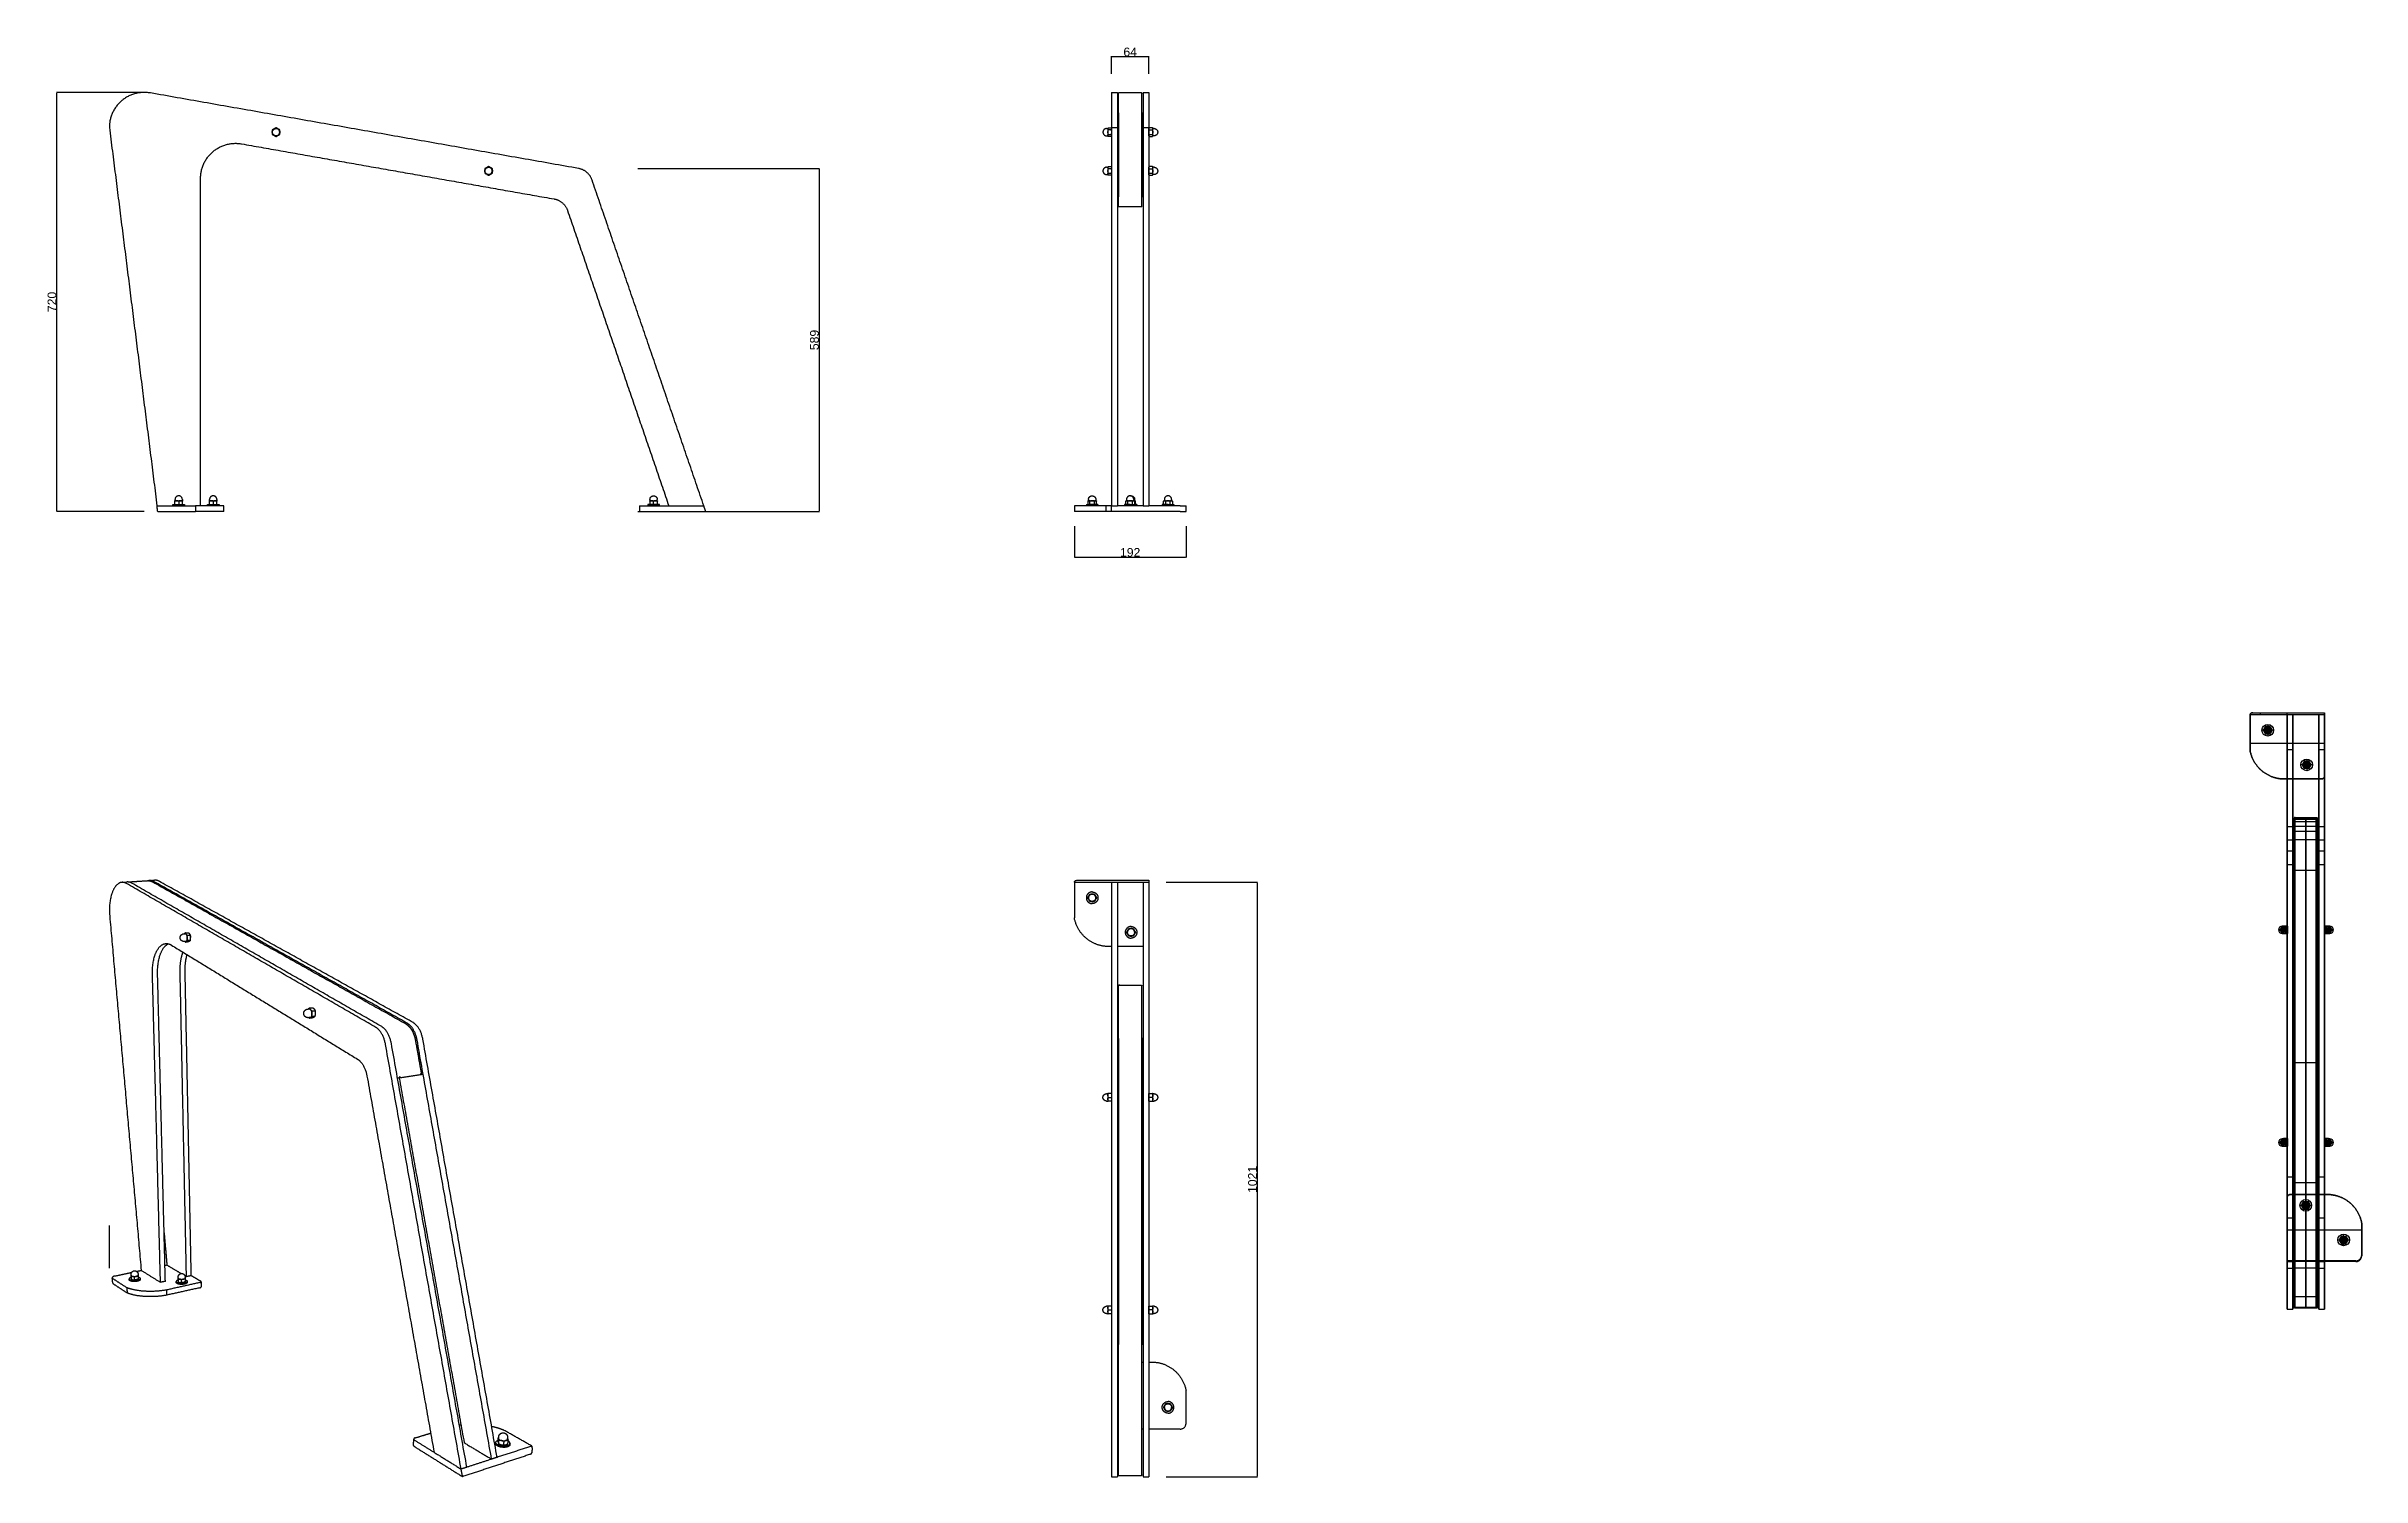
# Model space of a CAD drawing. Header units: millimetres. Extents: x -108 to 3869, y -1816 to 640.
import ezdxf

# ---------------------------------------------------------------- set-up
doc = ezdxf.new("R2010")
doc.units = ezdxf.units.MM
doc.header["$MEASUREMENT"] = 0
for name, color, linetype, true_color in [('Domyślny', 7, 'Continuous', 0x000000), ('Utwórz2D linie widoczne', 7, 'Continuous', 0x000000), ('Warstwa 01', 7, 'Continuous', 0x714a30)]:
    doc.layers.add(name, color=color, linetype=linetype, true_color=true_color)
doc.styles.add('Arial', font='arial.ttf')
doc.dimstyles.new('Domyślny', dxfattribs={"dimtxt": 15, "dimasz": 1, "dimexe": 0.5, "dimexo": 0.5, "dimgap": 0.25, "dimtad": 1, "dimtoh": 1, "dimdec": 0, "dimzin": 1, "dimdsep": 46, "dimtxsty": 'Arial', "dimcen": 0.5, "dimazin": 0, "dimtfac": 1, "dimtdec": 4, "dimtix": 1, "dimtmove": 1, "dimatfit": 3, "dimfxl": 0, "dimtolj": 1, "dimtzin": 1, "dimarcsym": 0})

msp = doc.modelspace()

# ---------------------------------------------------------------- blocks, each defined once
blk = doc.blocks.new('*D1')
at = {"layer": 'Defpoints', "color": 0}
for p in [(907.4, 430.2), (907.4, -158.9), (1218.9, -158.9)]:
    blk.add_point(p, dxfattribs=at)
at = {"layer": 'Domyślny', "color": 0, "lineweight": -2}
for p, q in [((907.9, 430.2), (1219.4, 430.2)), ((1218.9, 429.2), (1218.9, -157.9)), ((907.9, -158.9), (1219.4, -158.9))]:
    blk.add_line(p, q, dxfattribs=at)
at = {"layer": 'Domyślny', "color": 0}
for points in [[(1219, 429.2), (1218.7, 429.2), (1218.9, 430.2)], [(1218.7, -157.9), (1219, -157.9), (1218.9, -158.9)]]:
    blk.add_solid(points, dxfattribs=at)
at = {"layer": 'Domyślny', "color": 0, "insert": (1211, 135.7), "char_height": 15, "attachment_point": 5, "rotation": 90, "style": 'Arial'}
blk.add_mtext('\\A1;589', dxfattribs=at)
blk = doc.blocks.new('*D2')
at = {"layer": 'Defpoints', "color": 0}
for p in [(60, 560.8), (-90.6, -158.9), (60, -158.9)]:
    blk.add_point(p, dxfattribs=at)
at = {"layer": 'Domyślny', "color": 0, "lineweight": -2}
for p, q in [((59.5, 560.8), (-91.1, 560.8)), ((-90.6, 559.8), (-90.6, -157.9)), ((59.5, -158.9), (-91.1, -158.9))]:
    blk.add_line(p, q, dxfattribs=at)
at = {"layer": 'Domyślny', "color": 0}
for points in [[(-90.4, 559.8), (-90.8, 559.8), (-90.6, 560.8)], [(-90.8, -157.9), (-90.4, -157.9), (-90.6, -158.9)]]:
    blk.add_solid(points, dxfattribs=at)
at = {"layer": 'Domyślny', "color": 0, "insert": (-98.5, 201), "char_height": 15, "attachment_point": 5, "rotation": 90, "style": 'Arial'}
blk.add_mtext('\\A1;720', dxfattribs=at)
blk = doc.blocks.new('*D3')
at = {"layer": 'Defpoints', "color": 0}
for p in [(1657.4, -183.6), (1849.3, -183.6), (1849.3, -237.1)]:
    blk.add_point(p, dxfattribs=at)
at = {"layer": 'Domyślny', "color": 0, "lineweight": -2}
for p, q in [((1657.4, -184.1), (1657.4, -237.6)), ((1849.3, -184.1), (1849.3, -237.6)), ((1658.4, -237.1), (1848.3, -237.1))]:
    blk.add_line(p, q, dxfattribs=at)
at = {"layer": 'Domyślny', "color": 0}
for points in [[(1658.4, -237), (1658.4, -237.3), (1657.4, -237.1)], [(1848.3, -237.3), (1848.3, -237), (1849.3, -237.1)]]:
    blk.add_solid(points, dxfattribs=at)
at = {"layer": 'Domyślny', "color": 0, "insert": (1753.3, -229.2), "char_height": 15, "attachment_point": 5, "style": 'Arial'}
blk.add_mtext('\\A1;192', dxfattribs=at)
blk = doc.blocks.new('*D4')
at = {"layer": 'Defpoints', "color": 0}
for p in [(1785.4, 622.3), (1721.3, 592), (1785.4, 592)]:
    blk.add_point(p, dxfattribs=at)
at = {"layer": 'Domyślny', "color": 0, "lineweight": -2}
for p, q in [((1721.3, 592.5), (1721.3, 622.8)), ((1722.3, 622.3), (1784.4, 622.3)), ((1785.4, 592.5), (1785.4, 622.8))]:
    blk.add_line(p, q, dxfattribs=at)
at = {"layer": 'Domyślny', "color": 0}
for points in [[(1722.3, 622.4), (1722.3, 622.1), (1721.3, 622.3)], [(1784.4, 622.1), (1784.4, 622.4), (1785.4, 622.3)]]:
    blk.add_solid(points, dxfattribs=at)
at = {"layer": 'Domyślny', "color": 0, "insert": (1753.3, 630.2), "char_height": 15, "attachment_point": 5, "style": 'Arial'}
blk.add_mtext('\\A1;64', dxfattribs=at)
blk = doc.blocks.new('*D5')
at = {"layer": 'Defpoints', "color": 0}
for p in [(1814.4, -795.4), (1814.4, -1816.3), (1971.3, -1816.3)]:
    blk.add_point(p, dxfattribs=at)
at = {"layer": 'Domyślny', "color": 0, "lineweight": -2}
for p, q in [((1814.9, -795.4), (1971.8, -795.4)), ((1971.3, -796.4), (1971.3, -1815.3)), ((1814.9, -1816.3), (1971.8, -1816.3))]:
    blk.add_line(p, q, dxfattribs=at)
at = {"layer": 'Domyślny', "color": 0}
for points in [[(1971.5, -796.4), (1971.2, -796.4), (1971.3, -795.4)], [(1971.2, -1815.3), (1971.5, -1815.3), (1971.3, -1816.3)]]:
    blk.add_solid(points, dxfattribs=at)
at = {"layer": 'Domyślny', "color": 0, "insert": (1963.4, -1305.8), "char_height": 15, "attachment_point": 5, "rotation": 90, "style": 'Arial'}
blk.add_mtext('\\A1;1021', dxfattribs=at)
blk = doc.blocks.new('domed cap nut_din_DIN 1587 - M8 --NUC')
at = {"layer": 'Domyślny'}
for p, q in [((0, 6.5), (0.6, 7.5)), ((0, 4), (0, 6.5)), ((0, 5.6, -3.3), (6.5, 5.6, -3.3)), ((0, 5.6, 3.2), (6.5, 5.6, 3.2)), ((0, 4), (0, 4)), ((0.4, 3.4), (0, 4)), ((0, 0, -4), (0.4, 0, -3.4)), ((0.4, 0, 3.4), (0, 0, 4)), ((0, 0, 4), (0, 0, 4)), ((0, 0, -4), (0, 0, -4)), ((6.5, 0, 6.5), (0, 0, 6.5)), ((0, 0, -6.5), (0, 0, -4)), ((0, 0, 4), (0, 0, 6.5)), ((8.1, 3.4), (0.4, 3.4)), ((0.4, 0, -3.4), (8.1, 0, -3.4)), ((8.1, 0, 3.4), (0.4, 0, 3.4)), ((3.2, 3.8, 6.5), (3.2, 7.5)), ((3.2, -3.8, -6.5), (3.2, 3.8, -6.5)), ((3.2, -3.8, 6.5), (3.2, 3.8, 6.5)), ((3.2, 7.5), (3.2, 3.8, -6.5)), ((6.5, 6.5), (5.9, 7.5)), ((6.5, 6.4), (6.5, 6.5)), ((6.5, 0, -6.5), (6.5, 0, -6.4)), ((6.5, 0, 6.4), (6.5, 0, 6.5)), ((8.7, 6.2), (6.6, 6.2)), ((8.7, 0, -6.2), (6.6, 0, -6.2)), ((6.6, 0, 6.2), (8.7, 0, 6.2)), ((8.5, 0, 4), (8.1, 0, 3.4)), ((8.1, 0, -3.4), (8.5, 0, -4)), ((8.1, 3.4), (8.5, 4)), ((10.6, 4), (8.5, 4)), ((8.5, 0, -4), (10.6, 0, -4)), ((10.6, 0, 4), (8.5, 0, 4)), ((12.6, 0), (10.6, 3.3)), ((12.6, 0), (10.6, 0, 3.3)), ((10.6, 0, -3.3), (12.6, 0)), ((12.6, 0), (10.6, -3.3)), ((10.6, 3.3), (10.6, 4)), ((6.5, 0, -6.5), (0, 0, -6.5)), ((0.4, -3.4), (0, -4)), ((0, -4), (0, -4)), ((0, -6.5), (0, -4)), ((0, -5.6, -3.2), (6.5, -5.6, -3.2)), ((0, -5.6, 3.3), (6.5, -5.6, 3.3)), ((0, -6.5), (0.6, -7.5)), ((8.1, -3.4), (0.4, -3.4)), ((3.2, -3.8, -6.5), (3.2, -7.5)), ((3.2, -7.5), (3.2, -3.8, 6.5)), ((6.5, -6.5), (5.9, -7.5)), ((6.5, -6.5), (6.5, -6.4)), ((8.7, -6.2), (6.6, -6.2)), ((8.1, -3.4), (8.5, -4)), ((10.6, -4), (8.5, -4)), ((10.6, 0, -4), (10.6, 0, -3.3)), ((10.6, 0, 3.3), (10.6, 0, 4)), ((10.6, -4), (10.6, -3.3))]:
    blk.add_line(p, q, dxfattribs=at)
at = {"layer": 'Domyślny', "extrusion": (1, 1.2943e-16, 4.9106e-17)}
blk.add_arc((0, 0), 6.5, 330, 30, dxfattribs=at)
at = {"layer": 'Domyślny', "extrusion": (1, -1.70108e-16, 2.13504e-16)}
blk.add_arc((0, 0), 6.5, 270, 330, dxfattribs=at)
at = {"layer": 'Domyślny', "extrusion": (1, 4.80741e-17, 5.33761e-17)}
blk.add_arc((0, 0), 6.5, 30, 90, dxfattribs=at)
at = {"layer": 'Domyślny', "extrusion": (1, 0, 1.20371e-35)}
blk.add_arc((0, 0), 4, 270, 90, dxfattribs=at)
at = {"layer": 'Domyślny', "extrusion": (1, 0, 0)}
for centre, radius, start, end in [((0, 0, 0), 4, 270, 90), ((0, 0, 0), 4, 270, 90), ((0, 0, 0), 4, 90, 270), ((0, 0, 0), 4, 90, 270), ((0, 0, 4.3), 3.4, 270, 90), ((0, 0, 6.5), 6.5, 330, 30), ((0, 0, 6.5), 6.37, 270, 90), ((0, 0, 6.5), 6.5, 30, 90), ((0, 0, 6.6), 6.25, 270, 90), ((0, 0, 6.6), 6.25, 90, 270), ((0, 0, 7.7), 6.25, 270, 90), ((0, 0, 8.1), 3.4, 270, 90), ((0, 0, 9.6), 4.04, 270, 90), ((0, 0, 10.6), 3.32, 270, 90), ((0, 0, 10.6), 3.32, 90, 270), ((0, 0, 10.6), 4.04, 270, 90), ((0, 0, 11.5), 1.83, 270, 90), ((0, 0, 4.3), 3.4, 90, 270), ((0, 0, 6.5), 6.37, 90, 270), ((0, 0, 7.7), 6.25, 90, 270), ((0, 0, 8.1), 3.4, 90, 270), ((0, 0, 9.6), 4.04, 90, 270), ((0, 0, 10.6), 4.04, 90, 270), ((0, 0, 11.5), 1.83, 90, 270)]:
    blk.add_arc(centre, radius, start, end, dxfattribs=at)
at = {"layer": 'Domyślny', "extrusion": (1, 0, -1.20371e-35)}
blk.add_arc((0, 0), 4, 90, 270, dxfattribs=at)
at = {"layer": 'Domyślny', "extrusion": (1, 1.59014e-16, -2.2845e-16)}
blk.add_arc((0, 0), 6.5, 90, 150, dxfattribs=at)
at = {"layer": 'Domyślny', "extrusion": (1, -1.25732e-16, -1.83614e-16)}
blk.add_arc((0, 0), 6.5, 210, 270, dxfattribs=at)
at = {"layer": 'Domyślny', "extrusion": (1, -3.06944e-15, -1.15674e-44)}
blk.add_arc((0, 0, 0.4), 3.4, 270, 90, dxfattribs=at)
at = {"layer": 'Domyślny', "extrusion": (1, 3.06944e-15, 1.15674e-44)}
blk.add_arc((0, 0, 0.4), 3.4, 90, 270, dxfattribs=at)
at = {"layer": 'Domyślny'}
for centre, radius, start, end in [((6.6, 6.4), 0.12, 180, 270), ((8.7, 0), 6.25, 0, 90), ((6.6, -6.4), 0.12, 90, 180), ((8.7, 0), 6.25, 270, 0)]:
    blk.add_arc(centre, radius, start, end, dxfattribs=at)
at = {"layer": 'Domyślny', "extrusion": (1, 5.91681e-16, -7.51536e-16)}
blk.add_arc((0, 0, 6.5), 6.5, 270, 330, dxfattribs=at)
at = {"layer": 'Domyślny', "extrusion": (-1.60109e-29, 1, 2.16694e-15)}
blk.add_arc((-6.6, -6.4), 0.12, 0, 90, dxfattribs=at)
at = {"layer": 'Domyślny', "extrusion": (1, -4.73345e-16, 8.19857e-16)}
blk.add_arc((0, 0, 6.5), 6.5, 90, 150, dxfattribs=at)
at = {"layer": 'Domyślny', "extrusion": (1, -3.84593e-16, -3.92848e-16)}
blk.add_arc((0, 0, 6.5), 6.5, 210, 270, dxfattribs=at)
at = {"layer": 'Domyślny', "extrusion": (1, 0, 2.19846e-16)}
blk.add_arc((0, 0, 8.5), 4.04, 270, 90, dxfattribs=at)
at = {"layer": 'Domyślny', "extrusion": (1, -4.03897e-32, 2.84217e-16)}
blk.add_arc((0, 0, 8.7), 6.25, 270, 0, dxfattribs=at)
at = {"layer": 'Domyślny', "extrusion": (1, -4.03897e-32, -2.84217e-16)}
blk.add_arc((0, 0, 8.7), 6.25, 0, 90, dxfattribs=at)
at = {"layer": 'Domyślny', "extrusion": (1, 8.13561e-17, -4.6971e-17)}
blk.add_arc((0, 0), 6.5, 150, 210, dxfattribs=at)
at = {"layer": 'Domyślny', "extrusion": (3.20475e-29, 1, 2.16694e-15)}
blk.add_arc((-6.6, 6.4), 0.12, 270, 0, dxfattribs=at)
at = {"layer": 'Domyślny', "extrusion": (1, -7.10017e-16, -1.36643e-16)}
blk.add_arc((0, 0, 6.5), 6.5, 150, 210, dxfattribs=at)
at = {"layer": 'Domyślny', "extrusion": (1, 0, -2.19846e-16)}
blk.add_arc((0, 0, 8.5), 4.04, 90, 270, dxfattribs=at)
at = {"layer": 'Domyślny', "extrusion": (1, -6.31089e-32, 2.84217e-16)}
blk.add_arc((0, 0, 8.7), 6.25, 180, 270, dxfattribs=at)
at = {"layer": 'Domyślny', "extrusion": (1, 3.15544e-32, -2.84217e-16)}
blk.add_arc((0, 0, 8.7), 6.25, 90, 180, dxfattribs=at)
at = {"layer": 'Domyślny', "extrusion": (1.48357e-16, 1, 3.15544e-32)}
blk.add_arc((-8.8, 0), 6.25, 90, 180, dxfattribs=at)
at = {"layer": 'Domyślny', "extrusion": (1.48357e-16, 1, 2.01948e-32)}
blk.add_arc((-8.8, 0), 6.25, 180, 270, dxfattribs=at)
at = {"layer": 'Domyślny'}
for points, knots in [([(0.6, 7.5), (0.4, 7.2, -0.5), (0.3, 6.9, -1.1), (0.1, 6.3, -2.1), (0, 5.9, -2.7), (0, 5.6, -3.3)], [0.000000238, 0.000000238, 0.000000238, 0.000000238, 0.001898836, 0.001898836, 0.003797434, 0.003797434, 0.003797434, 0.003797434]), ([(0, 5.6, 3.2), (0, 5.8, 3), (0, 5.9, 2.7), (0.1, 6.3, 2.1), (0.1, 6.4, 1.9), (0.3, 6.9, 1.1), (0.4, 7.2, 0.5), (0.6, 7.5)], [0.003797434, 0.003797434, 0.003797434, 0.003797434, 0.004743184, 0.004743184, 0.005688934, 0.005688934, 0.007580434, 0.007580434, 0.007580434, 0.007580434]), ([(0, 5.6, -3.3), (0, 5.5, -3.5), (0, 5.3, -3.8), (0.1, 5, -4.4), (0.1, 4.8, -4.6), (0.3, 4.4, -5.4), (0.4, 4.1, -6), (0.6, 3.8, -6.5)], [0.003797434, 0.003797434, 0.003797434, 0.003797434, 0.004743184, 0.004743184, 0.005688934, 0.005688934, 0.007580434, 0.007580434, 0.007580434, 0.007580434]), ([(0.6, 3.8, 6.5), (0.4, 4.1, 6), (0.3, 4.4, 5.4), (0.1, 5, 4.4), (0, 5.3, 3.8), (0, 5.6, 3.2)], [0.000000238, 0.000000238, 0.000000238, 0.000000238, 0.001898836, 0.001898836, 0.003797434, 0.003797434, 0.003797434, 0.003797434]), ([(0, 0, -6.5), (0, 0.6, -6.5), (0.1, 1.3, -6.5), (0.3, 2.5, -6.5), (0.4, 3.1, -6.5), (0.6, 3.8, -6.5)], [0.010589502, 0.010589502, 0.010589502, 0.010589502, 0.012489456, 0.012489456, 0.01438941, 0.01438941, 0.01438941, 0.01438941]), ([(0, 0, 6.5), (0, 0.6, 6.5), (0.1, 1.3, 6.5), (0.3, 2.5, 6.5), (0.4, 3.1, 6.5), (0.6, 3.8, 6.5)], [0.010589502, 0.010589502, 0.010589502, 0.010589502, 0.012489456, 0.012489456, 0.01438941, 0.01438941, 0.01438941, 0.01438941]), ([(0.6, -3.8, 6.5), (0.4, -3.1, 6.5), (0.3, -2.5, 6.5), (0.1, -1.3, 6.5), (0, -0.6, 6.5), (0, 0, 6.5)], [0.006792069, 0.006792069, 0.006792069, 0.006792069, 0.008690786, 0.008690786, 0.010589502, 0.010589502, 0.010589502, 0.010589502]), ([(6.5, 5.6, -3.3), (6.5, 5.8, -3), (6.5, 5.9, -2.7), (6.4, 6.3, -2.1), (6.4, 6.4, -1.9), (6.2, 6.9, -1.1), (6.1, 7.2, -0.5), (5.9, 7.5)], [0.003797434, 0.003797434, 0.003797434, 0.003797434, 0.004743184, 0.004743184, 0.005688934, 0.005688934, 0.007580434, 0.007580434, 0.007580434, 0.007580434]), ([(5.9, 7.5), (6.1, 7.2, 0.5), (6.2, 6.9, 1.1), (6.4, 6.3, 2.1), (6.5, 5.9, 2.7), (6.5, 5.6, 3.2)], [0.000000238, 0.000000238, 0.000000238, 0.000000238, 0.001898836, 0.001898836, 0.003797434, 0.003797434, 0.003797434, 0.003797434]), ([(5.9, 3.8, -6.5), (6.1, 4.1, -6), (6.2, 4.4, -5.4), (6.4, 5, -4.4), (6.5, 5.3, -3.8), (6.5, 5.6, -3.3)], [0.000000238, 0.000000238, 0.000000238, 0.000000238, 0.001898836, 0.001898836, 0.003797434, 0.003797434, 0.003797434, 0.003797434]), ([(6.5, 5.6, 3.2), (6.5, 5.5, 3.5), (6.5, 5.3, 3.8), (6.4, 5, 4.4), (6.4, 4.8, 4.6), (6.2, 4.4, 5.4), (6.1, 4.1, 6), (5.9, 3.8, 6.5)], [0.003797434, 0.003797434, 0.003797434, 0.003797434, 0.004743184, 0.004743184, 0.005688934, 0.005688934, 0.007580434, 0.007580434, 0.007580434, 0.007580434]), ([(6.5, 0, -6.5), (6.5, 0.6, -6.5), (6.4, 1.3, -6.5), (6.2, 2.5, -6.5), (6.1, 3.1, -6.5), (5.9, 3.8, -6.5)], [-0.020496331, -0.020496331, -0.020496331, -0.020496331, -0.018594718, -0.018594718, -0.016693105, -0.016693105, -0.016693105, -0.016693105]), ([(5.9, 3.8, 6.5), (6.1, 3.1, 6.5), (6.2, 2.5, 6.5), (6.4, 1.3, 6.5), (6.5, 0.6, 6.5), (6.5, 0, 6.5)], [0.016693105, 0.016693105, 0.016693105, 0.016693105, 0.018594718, 0.018594718, 0.020496331, 0.020496331, 0.020496331, 0.020496331]), ([(5.9, -3.8, -6.5), (6.1, -3.1, -6.5), (6.2, -2.5, -6.5), (6.4, -1.3, -6.5), (6.5, -0.6, -6.5), (6.5, 0, -6.5)], [-0.024297078, -0.024297078, -0.024297078, -0.024297078, -0.022396704, -0.022396704, -0.020496331, -0.020496331, -0.020496331, -0.020496331]), ([(0.6, -3.8, -6.5), (0.4, -3.1, -6.5), (0.3, -2.5, -6.5), (0.1, -1.3, -6.5), (0, -0.6, -6.5), (0, 0, -6.5)], [0.006792069, 0.006792069, 0.006792069, 0.006792069, 0.008690786, 0.008690786, 0.010589502, 0.010589502, 0.010589502, 0.010589502]), ([(0.6, -3.8, -6.5), (0.4, -4.1, -6), (0.3, -4.4, -5.4), (0.1, -5, -4.4), (0, -5.3, -3.8), (0, -5.6, -3.2)], [0.000000238, 0.000000238, 0.000000238, 0.000000238, 0.001898836, 0.001898836, 0.003797434, 0.003797434, 0.003797434, 0.003797434]), ([(0, -5.6, 3.3), (0, -5.5, 3.5), (0, -5.3, 3.8), (0.1, -5, 4.4), (0.1, -4.8, 4.6), (0.3, -4.4, 5.4), (0.4, -4.1, 6), (0.6, -3.8, 6.5)], [0.003797434, 0.003797434, 0.003797434, 0.003797434, 0.004743184, 0.004743184, 0.005688934, 0.005688934, 0.007580434, 0.007580434, 0.007580434, 0.007580434]), ([(0, -5.6, -3.2), (0, -5.8, -3), (0, -5.9, -2.7), (0.1, -6.3, -2.1), (0.1, -6.4, -1.9), (0.3, -6.9, -1.1), (0.4, -7.2, -0.5), (0.6, -7.5)], [0.003797434, 0.003797434, 0.003797434, 0.003797434, 0.004743184, 0.004743184, 0.005688934, 0.005688934, 0.007580434, 0.007580434, 0.007580434, 0.007580434]), ([(0.6, -7.5), (0.4, -7.2, 0.5), (0.3, -6.9, 1.1), (0.1, -6.3, 2.1), (0, -5.9, 2.7), (0, -5.6, 3.3)], [0.000000238, 0.000000238, 0.000000238, 0.000000238, 0.001898836, 0.001898836, 0.003797434, 0.003797434, 0.003797434, 0.003797434]), ([(6.5, 0, 6.5), (6.5, -0.6, 6.5), (6.4, -1.3, 6.5), (6.2, -2.5, 6.5), (6.1, -3.1, 6.5), (5.9, -3.8, 6.5)], [0.020496331, 0.020496331, 0.020496331, 0.020496331, 0.022396704, 0.022396704, 0.024297078, 0.024297078, 0.024297078, 0.024297078]), ([(6.5, -5.6, -3.2), (6.5, -5.5, -3.5), (6.5, -5.3, -3.8), (6.4, -5, -4.4), (6.4, -4.8, -4.6), (6.2, -4.4, -5.4), (6.1, -4.1, -6), (5.9, -3.8, -6.5)], [0.003797434, 0.003797434, 0.003797434, 0.003797434, 0.004743184, 0.004743184, 0.005688934, 0.005688934, 0.007580434, 0.007580434, 0.007580434, 0.007580434]), ([(5.9, -3.8, 6.5), (6.1, -4.1, 6), (6.2, -4.4, 5.4), (6.4, -5, 4.4), (6.5, -5.3, 3.8), (6.5, -5.6, 3.3)], [0.000000238, 0.000000238, 0.000000238, 0.000000238, 0.001898836, 0.001898836, 0.003797434, 0.003797434, 0.003797434, 0.003797434]), ([(5.9, -7.5), (6.1, -7.2, -0.5), (6.2, -6.9, -1.1), (6.4, -6.3, -2.1), (6.5, -5.9, -2.7), (6.5, -5.6, -3.2)], [0.000000238, 0.000000238, 0.000000238, 0.000000238, 0.001898836, 0.001898836, 0.003797434, 0.003797434, 0.003797434, 0.003797434]), ([(6.5, -5.6, 3.3), (6.5, -5.8, 3), (6.5, -5.9, 2.7), (6.4, -6.3, 2.1), (6.4, -6.4, 1.9), (6.2, -6.9, 1.1), (6.1, -7.2, 0.5), (5.9, -7.5)], [0.003797434, 0.003797434, 0.003797434, 0.003797434, 0.004743184, 0.004743184, 0.005688934, 0.005688934, 0.007580434, 0.007580434, 0.007580434, 0.007580434])]:
    blk.add_open_spline(points, degree=3, knots=knots, dxfattribs=at)
for points in [[(5.9, 7.5), (3.2, 7.5), (0.6, 7.5)], [(0.6, 3.8, -6.5), (3.2, 3.8, -6.5), (5.9, 3.8, -6.5)], [(0.6, 3.8, 6.5), (3.2, 3.8, 6.5), (5.9, 3.8, 6.5)], [(5.9, -3.8, -6.5), (3.2, -3.8, -6.5), (0.6, -3.8, -6.5)], [(0.6, -3.8, 6.5), (3.2, -3.8, 6.5), (5.9, -3.8, 6.5)], [(0.6, -7.5), (3.2, -7.5), (5.9, -7.5)]]:
    blk.add_open_spline(points, degree=2, dxfattribs=at)
blk = doc.blocks.new('plain washer 10673 type snl_iso_ISO 10673-9.3-N')
at = {"layer": 'Domyślny'}
for p, q in [((2, 10), (0, 10)), ((0, 4.65), (0, 10)), ((2, 4.65), (0, 4.65)), ((0, 0, -4.65), (2, 0, -4.65)), ((2, 0, 4.65), (0, 0, 4.65)), ((2, 0, -10), (0, 0, -10)), ((0, 0, 10), (2, 0, 10)), ((0, 0, 10), (0, 0, 4.65)), ((0, 0, -4.65), (0, 0, -10)), ((2, 4.65), (2, 10)), ((2, 0, 10), (2, 0, 4.65)), ((2, 0, -4.65), (2, 0, -10)), ((2, -4.65), (0, -4.65)), ((0, -10), (0, -4.65)), ((2, -10), (0, -10)), ((2, -10), (2, -4.65))]:
    blk.add_line(p, q, dxfattribs=at)
at = {"layer": 'Domyślny', "extrusion": (1, 1.11022e-17, 1.14038e-51)}
blk.add_arc((0, 0), 10, 270, 90, dxfattribs=at)
at = {"layer": 'Domyślny', "extrusion": (1, 2.38758e-17, 1.1342e-50)}
blk.add_arc((0, 0), 4.65, 270, 90, dxfattribs=at)
at = {"layer": 'Domyślny', "extrusion": (1, -2.38758e-17, -1.1342e-50)}
blk.add_arc((0, 0), 4.65, 90, 270, dxfattribs=at)
at = {"layer": 'Domyślny', "extrusion": (1, -1.11022e-17, -1.14038e-51)}
blk.add_arc((0, 0), 10, 90, 270, dxfattribs=at)
at = {"layer": 'Domyślny', "extrusion": (1, 0, 0)}
for centre, radius, start, end in [((0, 0, 1), 10, 270, 90), ((0, 0, 1), 4.65, 270, 90), ((0, 0, 2), 10, 270, 90), ((0, 0, 2), 4.65, 270, 90), ((0, 0, 1), 4.65, 90, 270), ((0, 0, 1), 10, 90, 270), ((0, 0, 2), 4.65, 90, 270), ((0, 0, 2), 10, 90, 270)]:
    blk.add_arc(centre, radius, start, end, dxfattribs=at)

# ---------------------------------------------------------------- dimensions: what is measured, and where the dimension line sits
at = {"layer": 'Domyślny'}
for p1, p2, distance, picture, middle in [((1721.3, 592), (1785.4, 592), 30.2, '*D4', (1753.3, 630.2)), ((60, 560.8), (60, -158.9), -150.6, '*D2', (-98.5, 201)), ((907.4, 430.2), (907.4, -158.9), 311.4, '*D1', (1211, 135.7)), ((1657.4, -183.6), (1849.3, -183.6), -53.5, '*D3', (1753.3, -229.2)), ((1814.4, -795.4), (1814.4, -1816.3), 156.9, '*D5', (1963.4, -1305.8))]:
    dim = msp.add_aligned_dim(p1=p1, p2=p2, distance=distance, dimstyle='Domyślny', dxfattribs=at)
    dim.commit()
    dim.dimension.update_dxf_attribs({"geometry": picture, "text_midpoint": middle})

# ---------------------------------------------------------------- linework, layer by layer
at = {"layer": 'Domyślny'}
for p, q in [((3676.7, -557.3, -214.9), (3676.7, -557.3, -204.9)), ((3804.7, -557.3, -214.9), (3804.7, -557.3, -204.9)), ((3804.7, -613, -204.9), (3804.7, -613, -214.9)), ((3752.5, -776.2, 378.6), (3750.5, -776.2, 378.6)), ((3750.5, -781.3, 349.6), (3752.5, -781.3, 349.6)), ((3794.7, -776.2, 378.6), (3792.7, -776.2, 378.6)), ((3792.7, -781.3, 349.6), (3794.7, -781.3, 349.6)), ((3750.5, -1034.2, 424.1), (3752.5, -1034.2, 424.1)), ((3792.7, -1034.2, 424.1), (3794.7, -1034.2, 424.1)), ((3750.5, -1292.2, 469.6), (3752.5, -1292.2, 469.6)), ((3750.5, -1297.3, 440.6), (3752.5, -1297.3, 440.6)), ((3792.7, -1292.2, 469.6), (3794.7, -1292.2, 469.6)), ((3792.7, -1297.3, 440.6), (3794.7, -1297.3, 440.6)), ((3740.5, -1336.9, -204.9), (3740.5, -1336.9, -214.9)), ((3740.5, -1392.6, -214.9), (3740.5, -1392.6, -204.9)), ((3868.5, -1392.6, -214.9), (3868.5, -1392.6, -204.9))]:
    msp.add_line(p, q, dxfattribs=at)
at = {"layer": 'Domyślny', "extrusion": (1, 0, 0)}
msp.add_lwpolyline([(-1458.2, 503.9), (-1385.1, 491)], dxfattribs=at)
at = {"layer": 'Domyślny'}
for points, degree, knots in [([(3681.7, -504.3, -214.9), (3681.5, -504.3, -214.9), (3681.2, -504.3, -214.9), (3680.8, -504.4, -214.9), (3680.4, -504.5, -214.9), (3679.9, -504.6, -214.9), (3679.5, -504.8, -214.9), (3679.1, -505, -214.9), (3678.7, -505.3, -214.9), (3678.3, -505.6, -214.9), (3677.9, -506, -214.9), (3677.6, -506.3, -214.9), (3677.4, -506.7, -214.9), (3677.1, -507.2, -214.9), (3677, -507.6, -214.9), (3676.8, -508, -214.9), (3676.7, -508.5, -214.9), (3676.7, -508.9, -214.9), (3676.7, -509.2, -214.9), (3676.7, -509.4, -214.9)], 3, [0, 0, 0, 0, 0.422865, 0.859254, 1.308143, 1.768248, 2.238036, 2.715735, 3.199366, 3.686784, 4.175728, 4.663887, 5.148958, 5.628718, 6.10108, 6.564146, 7.016244, 7.455961, 7.882147, 7.882147, 7.882147, 7.882147]), ([(3676.7, -507.7, -204.9), (3676.7, -507.4, -205.9), (3676.8, -507, -207), (3677.2, -506.2, -209.3), (3677.6, -505.8, -210.6), (3678.1, -505.4, -211.7), (3678.5, -505.2, -212.4), (3678.9, -504.9, -213.2), (3679.7, -504.6, -214.1), (3680, -504.5, -214.3), (3680.6, -504.4, -214.6), (3680.8, -504.4, -214.7), (3681.2, -504.3, -214.8), (3681.4, -504.3, -214.9), (3681.7, -504.3, -214.9)], 3, [0.780683, 0.780683, 0.780683, 0.780683, 4.133843, 4.133843, 8.217629, 8.217629, 8.217629, 10.737984, 10.737984, 12.039537, 12.039537, 12.697707, 12.697707, 13.358344, 13.358344, 13.358344, 13.358344]), ([(3740.5, -507.7, -204.9), (3740.5, -516.7, -178.7), (3740.5, -525.7, -152.5), (3740.5, -612.7, 100.9), (3740.5, -699.6, 354.4)], 2, [1914.894706, 1914.894706, 1914.894706, 1970.239793, 1970.239793, 2506.193576, 2506.193576, 2506.193576]), ([(3750.5, -507.7, -204.9), (3750.5, -516.7, -178.7), (3750.5, -525.7, -152.5), (3750.5, -612.7, 100.9), (3750.5, -699.6, 354.4)], 2, [1914.894706, 1914.894706, 1914.894706, 1970.239793, 1970.239793, 2506.193576, 2506.193576, 2506.193576]), ([(3794.7, -507.7, -204.9), (3794.7, -516.7, -178.7), (3794.7, -525.7, -152.5), (3794.7, -612.7, 100.9), (3794.7, -699.6, 354.4)], 2, [1914.894706, 1914.894706, 1914.894706, 1970.239793, 1970.239793, 2506.193576, 2506.193576, 2506.193576]), ([(3804.7, -507.7, -204.9), (3804.7, -516.7, -178.7), (3804.7, -525.7, -152.5), (3804.7, -612.7, 100.9), (3804.7, -699.6, 354.4)], 2, [1914.894706, 1914.894706, 1914.894706, 1970.239793, 1970.239793, 2506.193576, 2506.193576, 2506.193576]), ([(3740.5, -722.8, 374.2), (3740.5, -749, 378.9), (3740.5, -775.3, 383.5), (3740.5, -1043.6, 430.8), (3740.5, -1311.9, 478.1), (3740.5, -1385.1, 491), (3740.5, -1458.2, 503.9)], 2, [2538.167405, 2538.167405, 2538.167405, 2591.505815, 2591.505815, 3136.408601, 3136.408601, 3284.96907, 3284.96907, 3284.96907]), ([(3750.5, -722.8, 374.2), (3750.5, -749, 378.9), (3750.5, -775.3, 383.5), (3750.5, -1043.6, 430.8), (3750.5, -1311.9, 478.1), (3750.5, -1385.1, 491), (3750.5, -1458.2, 503.9)], 2, [2538.167405, 2538.167405, 2538.167405, 2591.505815, 2591.505815, 3136.408601, 3136.408601, 3284.96907, 3284.96907, 3284.96907]), ([(3794.7, -722.8, 374.2), (3794.7, -749, 378.9), (3794.7, -775.3, 383.5), (3794.7, -1043.6, 430.8), (3794.7, -1311.9, 478.1), (3794.7, -1385.1, 491), (3794.7, -1458.2, 503.9)], 2, [2538.167405, 2538.167405, 2538.167405, 2591.505815, 2591.505815, 3136.408601, 3136.408601, 3284.96907, 3284.96907, 3284.96907]), ([(3804.7, -722.8, 374.2), (3804.7, -749, 378.9), (3804.7, -775.3, 383.5), (3804.7, -1043.6, 430.8), (3804.7, -1311.9, 478.1), (3804.7, -1385.1, 491), (3804.7, -1458.2, 503.9)], 2, [2538.167405, 2538.167405, 2538.167405, 2591.505815, 2591.505815, 3136.408601, 3136.408601, 3284.96907, 3284.96907, 3284.96907]), ([(3804.7, -722.8, 374.2), (3804.7, -749, 378.9), (3804.7, -775.3, 383.5), (3804.7, -1043.6, 430.8), (3804.7, -1311.9, 478.1), (3804.7, -1385.1, 491), (3804.7, -1458.2, 503.9)], 2, [2538.167405, 2538.167405, 2538.167405, 2591.505815, 2591.505815, 3136.408601, 3136.408601, 3284.96907, 3284.96907, 3284.96907]), ([(3858.5, -1445.7, -214.9), (3858.8, -1445.7, -214.9), (3859.4, -1445.6, -214.9), (3860.2, -1445.5, -214.9), (3861.1, -1445.3, -214.9), (3862, -1445, -214.9), (3862.8, -1444.7, -214.9), (3863.7, -1444.2, -214.9), (3864.5, -1443.7, -214.9), (3865.2, -1443.1, -214.9), (3865.9, -1442.4, -214.9), (3866.5, -1441.6, -214.9), (3867.1, -1440.8, -214.9), (3867.5, -1440, -214.9), (3867.9, -1439.1, -214.9), (3868.2, -1438.2, -214.9), (3868.4, -1437.3, -214.9), (3868.5, -1436.4, -214.9), (3868.5, -1435.9, -214.9), (3868.5, -1435.6, -214.9)], 3, [0, 0, 0, 0, 0.845729, 1.718508, 2.616285, 3.536496, 4.476072, 5.43147, 6.398733, 7.373568, 8.351456, 9.327773, 10.297916, 11.257436, 12.20216, 13.128291, 14.032489, 14.911922, 15.764295, 15.764295, 15.764295, 15.764295]), ([(3858.5, -1446.9, -204.9), (3858.8, -1446.9, -204.9), (3859.4, -1446.9, -204.9), (3860.2, -1446.8, -204.9), (3861.1, -1446.6, -204.9), (3862, -1446.3, -204.9), (3862.8, -1445.9, -204.9), (3863.7, -1445.5, -204.9), (3864.5, -1444.9, -204.9), (3865.2, -1444.3, -204.9), (3865.9, -1443.6, -204.9), (3866.5, -1442.9, -204.9), (3867.1, -1442.1, -204.9), (3867.5, -1441.2, -204.9), (3867.9, -1440.3, -204.9), (3868.2, -1439.5, -204.9), (3868.4, -1438.6, -204.9), (3868.5, -1437.7, -204.9), (3868.5, -1437.1, -204.9), (3868.5, -1436.8, -204.9)], 3, [0, 0, 0, 0, 0.845729, 1.718508, 2.616285, 3.536496, 4.476072, 5.43147, 6.398733, 7.373568, 8.351456, 9.327773, 10.297916, 11.257436, 12.20216, 13.128291, 14.032489, 14.911922, 15.764295, 15.764295, 15.764295, 15.764295])]:
    msp.add_open_spline(points, degree=degree, knots=knots, dxfattribs=at)
for points, weights in [([(3677.3, -506.1, -209.6), (3676.7, -507.3, -209.4), (3676.7, -508.6, -209.3)], [0.867549567869, 0.898826922671, 1]), ([(3799.7, -618, -204.9), (3804.7, -618, -204.9), (3804.7, -613, -204.9)], [1, 0.707106781187, 1]), ([(3799.7, -618, -214.9), (3804.7, -618, -214.9), (3804.7, -613, -214.9)], [1, 0.707106781187, 1]), ([(3804.7, -613, -209.4), (3804.7, -618, -209.4), (3799.7, -618, -209.4)], [1, 0.707106781187, 1]), ([(3740.5, -699.6, 354.4), (3740.5, -705.4, 371.2), (3740.5, -722.8, 374.2)], [1, 0.861338882721, 0.999999933881]), ([(3750.5, -699.6, 354.4), (3750.5, -705.4, 371.2), (3750.5, -722.8, 374.2)], [1, 0.861338882721, 0.999999933881]), ([(3794.7, -699.6, 354.4), (3794.7, -705.4, 371.2), (3794.7, -722.8, 374.2)], [1, 0.861338882721, 0.999999933881]), ([(3804.7, -699.6, 354.4), (3804.7, -705.4, 371.2), (3804.7, -722.8, 374.2)], [1, 0.861338882721, 0.999999933881]), ([(3740.5, -764.9, 321.9), (3740.5, -747.5, 318.8), (3740.5, -741.7, 302.1)], [1, 0.861338849661, 1]), ([(3750.5, -764.9, 321.9), (3750.5, -747.5, 318.8), (3750.5, -741.7, 302.1)], [1, 0.861338849661, 1]), ([(3794.7, -764.9, 321.9), (3794.7, -747.5, 318.8), (3794.7, -741.7, 302.1)], [1, 0.861338849661, 1]), ([(3804.7, -764.9, 321.9), (3804.7, -747.5, 318.8), (3804.7, -741.7, 302.1)], [1, 0.861338849661, 1]), ([(3745.5, -1331.9, -204.9), (3740.5, -1331.9, -204.9), (3740.5, -1336.9, -204.9)], [1, 0.707106781187, 1]), ([(3745.5, -1331.9, -214.9), (3740.5, -1331.9, -214.9), (3740.5, -1336.9, -214.9)], [1, 0.707106781187, 1]), ([(3740.5, -1336.9, -209.4), (3740.5, -1331.9, -209.4), (3745.5, -1331.9, -209.4)], [1, 0.707106781187, 1]), ([(3858.5, -1446.3, -209.9), (3868.5, -1446.3, -209.9), (3868.5, -1436.4, -208.6)], [1, 0.707106781186, 1])]:
    msp.add_rational_spline(points, weights, degree=2, dxfattribs=at)
for points, degree in [([(3676.7, -507.7, -204.9), (3740.7, -507.7, -204.9), (3804.7, -507.7, -204.9)], 2), ([(3676.7, -507.7, -204.9), (3676.7, -507.9, -204.9), (3676.7, -508, -204.9), (3676.7, -508.1, -204.9)], 3), ([(3676.7, -508.1, -204.9), (3676.7, -538.6, -204.9), (3676.7, -569.1, -204.9)], 2), ([(3676.7, -509.4, -214.9), (3676.7, -508.7, -209.9), (3676.7, -508.1, -204.9)], 2), ([(3676.7, -569.1, -209.9), (3676.7, -538.9, -209.9), (3676.7, -508.7, -209.9)], 2), ([(3676.7, -509.4, -214.9), (3676.7, -539.2, -214.9), (3676.7, -569.1, -214.9)], 2), ([(3678.1, -505.8, -214.9), (3678.1, -505.6, -213.3), (3678.1, -505.4, -211.7)], 2), ([(3681.7, -504.3, -214.9), (3743.2, -504.3, -214.9), (3804.7, -504.3, -214.9)], 2), ([(3694.5, -507.7, -204.9), (3694.5, -506, -209.9), (3694.5, -504.3, -214.9)], 2), ([(3740.5, -567.8, -204.9), (3740.5, -537.8, -204.9), (3740.5, -507.7, -204.9)], 2), ([(3740.5, -507.7, -204.9), (3745.5, -507.7, -204.9), (3750.5, -507.7, -204.9)], 2), ([(3740.7, -618, -214.9), (3740.7, -561.2, -214.9), (3740.7, -504.3, -214.9)], 2), ([(3740.7, -618, -204.9), (3740.7, -562.9, -204.9), (3740.7, -507.7, -204.9)], 2), ([(3750.5, -567.8, -204.9), (3750.5, -537.8, -204.9), (3750.5, -507.7, -204.9)], 2), ([(3794.7, -567.8, -204.9), (3794.7, -537.8, -204.9), (3794.7, -507.7, -204.9)], 2), ([(3794.7, -507.7, -204.9), (3799.7, -507.7, -204.9), (3804.7, -507.7, -204.9)], 2), ([(3804.7, -613, -214.9), (3804.7, -558.7, -214.9), (3804.7, -504.3, -214.9)], 2), ([(3804.7, -504.3, -214.9), (3804.7, -506, -209.9), (3804.7, -507.7, -204.9)], 2), ([(3804.7, -506, -209.9), (3804.7, -559.5, -209.9), (3804.7, -613, -209.9)], 2), ([(3804.7, -567.8, -204.9), (3804.7, -537.8, -204.9), (3804.7, -507.7, -204.9)], 2), ([(3804.7, -613, -204.9), (3804.7, -560.4, -204.9), (3804.7, -507.7, -204.9)], 2), ([(3804.7, -557.3, -214.9), (3740.7, -557.3, -214.9), (3676.7, -557.3, -214.9)], 2), ([(3804.7, -557.3, -204.9), (3740.7, -557.3, -204.9), (3676.7, -557.3, -204.9)], 2), ([(3676.7, -569.1, -204.9), (3676.7, -569.1, -209.9), (3676.7, -569.1, -214.9)], 2), ([(3740.5, -741.7, 302.1), (3740.5, -654.8, 48.6), (3740.5, -567.8, -204.9)], 2), ([(3740.5, -567.8, -204.9), (3745.5, -567.8, -204.9), (3750.5, -567.8, -204.9)], 2), ([(3750.5, -741.7, 302.1), (3750.5, -654.8, 48.6), (3750.5, -567.8, -204.9)], 2), ([(3794.7, -741.7, 302.1), (3794.7, -654.8, 48.6), (3794.7, -567.8, -204.9)], 2), ([(3794.7, -567.8, -204.9), (3799.7, -567.8, -204.9), (3804.7, -567.8, -204.9)], 2), ([(3804.7, -741.7, 302.1), (3804.7, -654.8, 48.6), (3804.7, -567.8, -204.9)], 2), ([(3697.1, -604.1, -204.9), (3697.1, -604.1, -209.9), (3697.1, -604.1, -214.9)], 2), ([(3731.5, -618, -214.9), (3731.5, -618, -209.9), (3731.5, -618, -204.9)], 2), ([(3799.7, -618, -204.9), (3765.6, -618, -204.9), (3731.5, -618, -204.9)], 2), ([(3799.7, -618, -214.9), (3765.6, -618, -214.9), (3731.5, -618, -214.9)], 2), ([(3731.5, -618, -206.6), (3765.6, -618, -206.6), (3799.7, -618, -206.6)], 2), ([(3740.4, -618, -204.9), (3740.4, -618, -209.9), (3740.4, -618, -214.9)], 2), ([(3799.7, -618, -204.9), (3799.7, -618, -209.9), (3799.7, -618, -214.9)], 2), ([(3803.2, -616.6, -204.9), (3803.2, -616.6, -209.9), (3803.2, -616.6, -214.9)], 2), ([(3740.5, -699.6, 354.4), (3745.5, -699.6, 354.4), (3750.5, -699.6, 354.4)], 2), ([(3794.7, -699.6, 354.4), (3799.7, -699.6, 354.4), (3804.7, -699.6, 354.4)], 2), ([(3740.5, -722.8, 374.2), (3745.5, -722.8, 374.2), (3750.5, -722.8, 374.2)], 2), ([(3740.5, -741.7, 302.1), (3745.5, -741.7, 302.1), (3750.5, -741.7, 302.1)], 2), ([(3794.7, -722.8, 374.2), (3799.7, -722.8, 374.2), (3804.7, -722.8, 374.2)], 2), ([(3794.7, -741.7, 302.1), (3799.7, -741.7, 302.1), (3804.7, -741.7, 302.1)], 2), ([(3740.5, -1301.5, 416.5), (3740.5, -1033.2, 369.2), (3740.5, -764.9, 321.9)], 2), ([(3740.5, -764.9, 321.9), (3745.5, -764.9, 321.9), (3750.5, -764.9, 321.9)], 2), ([(3750.5, -1301.5, 416.5), (3750.5, -1033.2, 369.2), (3750.5, -764.9, 321.9)], 2), ([(3750.5, -776.2, 378.6), (3750.5, -1034.2, 424.1), (3750.5, -1292.2, 469.6)], 2), ([(3750.5, -785.5, 325.5), (3750.5, -780.9, 352), (3750.5, -776.2, 378.6)], 2), ([(3750.5, -1297.3, 440.6), (3750.5, -1039.3, 395.1), (3750.5, -781.3, 349.6)], 2), ([(3750.5, -1301.5, 416.5), (3750.5, -1043.5, 371), (3750.5, -785.5, 325.5)], 2), ([(3752.5, -785.5, 325.5), (3751.5, -785.5, 325.5), (3750.5, -785.5, 325.5)], 2), ([(3751.5, -776.2, 378.6), (3751.5, -780.9, 352), (3751.5, -785.5, 325.5)], 2), ([(3751.5, -1292.2, 469.6), (3751.5, -1034.2, 424.1), (3751.5, -776.2, 378.6)], 2), ([(3752.5, -776.2, 378.6), (3752.5, -1034.2, 424.1), (3752.5, -1292.2, 469.6)], 2), ([(3752.5, -785.5, 325.5), (3752.5, -780.9, 352), (3752.5, -776.2, 378.6)], 2), ([(3752.5, -1297.3, 440.6), (3752.5, -1039.3, 395.1), (3752.5, -781.3, 349.6)], 2), ([(3752.5, -1301.5, 416.5), (3752.5, -1043.5, 371), (3752.5, -785.5, 325.5)], 2), ([(3792.7, -776.2, 378.6), (3792.7, -1034.2, 424.1), (3792.7, -1292.2, 469.6)], 2), ([(3792.7, -785.5, 325.5), (3792.7, -780.9, 352), (3792.7, -776.2, 378.6)], 2), ([(3792.7, -1297.3, 440.6), (3792.7, -1039.3, 395.1), (3792.7, -781.3, 349.6)], 2), ([(3792.7, -1301.5, 416.5), (3792.7, -1043.5, 371), (3792.7, -785.5, 325.5)], 2), ([(3794.7, -785.5, 325.5), (3793.7, -785.5, 325.5), (3792.7, -785.5, 325.5)], 2), ([(3793.7, -776.2, 378.6), (3793.7, -780.9, 352), (3793.7, -785.5, 325.5)], 2), ([(3793.7, -1292.2, 469.6), (3793.7, -1034.2, 424.1), (3793.7, -776.2, 378.6)], 2), ([(3794.7, -1301.5, 416.5), (3794.7, -1033.2, 369.2), (3794.7, -764.9, 321.9)], 2), ([(3794.7, -764.9, 321.9), (3799.7, -764.9, 321.9), (3804.7, -764.9, 321.9)], 2), ([(3794.7, -776.2, 378.6), (3794.7, -1034.2, 424.1), (3794.7, -1292.2, 469.6)], 2), ([(3794.7, -785.5, 325.5), (3794.7, -780.9, 352), (3794.7, -776.2, 378.6)], 2), ([(3794.7, -1297.3, 440.6), (3794.7, -1039.3, 395.1), (3794.7, -781.3, 349.6)], 2), ([(3794.7, -1301.5, 416.5), (3794.7, -1043.5, 371), (3794.7, -785.5, 325.5)], 2), ([(3804.7, -1301.5, 416.5), (3804.7, -1033.2, 369.2), (3804.7, -764.9, 321.9)], 2), ([(3750.5, -1034.2, 424.1), (3750.5, -1038.8, 397.5), (3750.5, -1043.5, 371)], 2), ([(3750.5, -1053.8, 372.8), (3751.5, -1053.8, 372.8), (3752.5, -1053.8, 372.8)], 2), ([(3752.5, -1034.2, 424.1), (3752.5, -1038.8, 397.5), (3752.5, -1043.5, 371)], 2), ([(3792.7, -1034.2, 424.1), (3792.7, -1038.8, 397.5), (3792.7, -1043.5, 371)], 2), ([(3792.7, -1053.8, 372.8), (3793.7, -1053.8, 372.8), (3794.7, -1053.8, 372.8)], 2), ([(3794.7, -1034.2, 424.1), (3794.7, -1038.8, 397.5), (3794.7, -1043.5, 371)], 2), ([(3740.5, -1301.5, 416.5), (3745.5, -1301.5, 416.5), (3750.5, -1301.5, 416.5)], 2), ([(3750.5, -1292.2, 469.6), (3750.5, -1296.8, 443), (3750.5, -1301.5, 416.5)], 2), ([(3752.5, -1301.5, 416.5), (3751.5, -1301.5, 416.5), (3750.5, -1301.5, 416.5)], 2), ([(3751.5, -1301.5, 416.5), (3751.5, -1296.8, 443), (3751.5, -1292.2, 469.6)], 2), ([(3752.5, -1292.2, 469.6), (3752.5, -1296.8, 443), (3752.5, -1301.5, 416.5)], 2), ([(3792.7, -1292.2, 469.6), (3792.7, -1296.8, 443), (3792.7, -1301.5, 416.5)], 2), ([(3794.7, -1301.5, 416.5), (3793.7, -1301.5, 416.5), (3792.7, -1301.5, 416.5)], 2), ([(3793.7, -1301.5, 416.5), (3793.7, -1296.8, 443), (3793.7, -1292.2, 469.6)], 2), ([(3794.7, -1292.2, 469.6), (3794.7, -1296.8, 443), (3794.7, -1301.5, 416.5)], 2), ([(3794.7, -1301.5, 416.5), (3799.7, -1301.5, 416.5), (3804.7, -1301.5, 416.5)], 2), ([(3740.5, -1336.9, -214.9), (3740.5, -1391.3, -214.9), (3740.5, -1445.7, -214.9)], 2), ([(3740.5, -1336.9, -204.9), (3740.5, -1391.9, -204.9), (3740.5, -1446.9, -204.9)], 2), ([(3740.5, -1446.3, -209.9), (3740.5, -1391.6, -209.9), (3740.5, -1336.9, -209.9)], 2), ([(3742, -1333.4, -204.9), (3742, -1333.4, -209.9), (3742, -1333.4, -214.9)], 2), ([(3745.5, -1331.9, -204.9), (3779.6, -1331.9, -204.9), (3813.6, -1331.9, -204.9)], 2), ([(3745.5, -1331.9, -214.9), (3779.6, -1331.9, -214.9), (3813.6, -1331.9, -214.9)], 2), ([(3745.5, -1331.9, -204.9), (3745.5, -1331.9, -209.9), (3745.5, -1331.9, -214.9)], 2), ([(3813.6, -1331.9, -206.6), (3779.6, -1331.9, -206.6), (3745.5, -1331.9, -206.6)], 2), ([(3804.5, -1331.9, -204.9), (3804.5, -1389.4, -204.9), (3804.5, -1446.9, -204.9)], 2), ([(3804.5, -1331.9, -214.9), (3804.5, -1388.8, -214.9), (3804.5, -1445.7, -214.9)], 2), ([(3804.8, -1331.9, -204.9), (3804.8, -1331.9, -209.9), (3804.8, -1331.9, -214.9)], 2), ([(3813.6, -1331.9, -214.9), (3813.6, -1331.9, -209.9), (3813.6, -1331.9, -204.9)], 2), ([(3848.1, -1345.8, -204.9), (3848.1, -1345.8, -209.9), (3848.1, -1345.8, -214.9)], 2), ([(3740.5, -1446.9, -204.9), (3740.5, -1409.4, -204.9), (3740.5, -1371.9, -204.9)], 2), ([(3740.5, -1371.9, -204.9), (3745.5, -1371.9, -204.9), (3750.5, -1371.9, -204.9)], 2), ([(3740.5, -1371.9, -204.9), (3740.5, -1371.9, 76.3), (3740.5, -1371.9, 357.4)], 2), ([(3740.5, -1371.9, 357.4), (3745.5, -1371.9, 357.4), (3750.5, -1371.9, 357.4)], 2), ([(3750.5, -1446.9, -204.9), (3750.5, -1409.4, -204.9), (3750.5, -1371.9, -204.9)], 2), ([(3750.5, -1371.9, -204.9), (3750.5, -1371.9, 76.3), (3750.5, -1371.9, 357.4)], 2), ([(3794.7, -1446.9, -204.9), (3794.7, -1409.4, -204.9), (3794.7, -1371.9, -204.9)], 2), ([(3794.7, -1371.9, -204.9), (3799.7, -1371.9, -204.9), (3804.7, -1371.9, -204.9)], 2), ([(3794.7, -1371.9, -204.9), (3794.7, -1371.9, 76.3), (3794.7, -1371.9, 357.4)], 2), ([(3794.7, -1371.9, 357.4), (3799.7, -1371.9, 357.4), (3804.7, -1371.9, 357.4)], 2), ([(3804.7, -1446.9, -204.9), (3804.7, -1409.4, -204.9), (3804.7, -1371.9, -204.9)], 2), ([(3804.7, -1371.9, -204.9), (3804.7, -1371.9, 76.3), (3804.7, -1371.9, 357.4)], 2), ([(3868.5, -1380.9, -204.9), (3868.5, -1380.9, -209.9), (3868.5, -1380.9, -214.9)], 2), ([(3868.5, -1436.8, -204.9), (3868.5, -1408.9, -204.9), (3868.5, -1380.9, -204.9)], 2), ([(3868.5, -1435.6, -214.9), (3868.5, -1408.2, -214.9), (3868.5, -1380.9, -214.9)], 2), ([(3868.5, -1380.9, -209.9), (3868.5, -1408.5, -209.9), (3868.5, -1436.2, -209.9)], 2), ([(3740.5, -1392.6, -204.9), (3804.5, -1392.6, -204.9), (3868.5, -1392.6, -204.9)], 2), ([(3740.5, -1392.6, -214.9), (3804.5, -1392.6, -214.9), (3868.5, -1392.6, -214.9)], 2), ([(3740.5, -1445.7, -214.9), (3740.5, -1446.3, -209.9), (3740.5, -1446.9, -204.9)], 2), ([(3858.5, -1445.7, -214.9), (3799.5, -1445.7, -214.9), (3740.5, -1445.7, -214.9)], 2), ([(3740.5, -1446.9, -204.9), (3745.5, -1446.9, -204.9), (3750.5, -1446.9, -204.9)], 2), ([(3740.5, -1528.7, 444.8), (3740.5, -1487.8, 120), (3740.5, -1446.9, -204.9)], 2), ([(3858.5, -1446.9, -204.9), (3799.5, -1446.9, -204.9), (3740.5, -1446.9, -204.9)], 2), ([(3740.5, -1458.2, 503.9), (3745.5, -1458.2, 503.9), (3750.5, -1458.2, 503.9)], 2), ([(3750.5, -1528.7, 444.8), (3750.5, -1487.8, 120), (3750.5, -1446.9, -204.9)], 2), ([(3794.7, -1446.9, -204.9), (3799.7, -1446.9, -204.9), (3804.7, -1446.9, -204.9)], 2), ([(3794.7, -1528.7, 444.8), (3794.7, -1487.8, 120), (3794.7, -1446.9, -204.9)], 2), ([(3794.7, -1458.2, 503.9), (3799.7, -1458.2, 503.9), (3804.7, -1458.2, 503.9)], 2), ([(3798.8, -1446.9, -204.9), (3798.8, -1446.3, -209.9), (3798.8, -1445.7, -214.9)], 2), ([(3804.7, -1528.7, 444.8), (3804.7, -1487.8, 120), (3804.7, -1446.9, -204.9)], 2), ([(3858.5, -1445.7, -214.9), (3858.5, -1446.3, -209.9), (3858.5, -1446.9, -204.9)], 2), ([(3865.6, -1442.7, -214.9), (3865.6, -1443.3, -209.9), (3865.6, -1444, -204.9)], 2), ([(3868.5, -1435.6, -214.9), (3868.5, -1436.2, -209.9), (3868.5, -1436.8, -204.9)], 2), ([(3740.5, -1528.7, 444.8), (3745.5, -1528.7, 444.8), (3750.5, -1528.7, 444.8)], 2), ([(3794.7, -1528.7, 444.8), (3799.7, -1528.7, 444.8), (3804.7, -1528.7, 444.8)], 2)]:
    msp.add_open_spline(points, degree=degree, dxfattribs=at)
for points, weights, knots in [([(3731.5, -618, -214.9), (3712.1, -616.7, -214.9), (3697.1, -604.1, -214.9), (3680.6, -590.3, -214.9), (3676.7, -569.1, -214.9)], [0.96211129693, 0.932669143567, 0.999999933881, 0.926225673347, 0.968632719777], [3299.701145, 3299.701145, 3299.701145, 3337.328953, 3337.328953, 3378.557694, 3378.557694, 3378.557694]), ([(3731.5, -618, -204.9), (3712.1, -616.7, -204.9), (3697.1, -604.1, -204.9), (3680.6, -590.3, -204.9), (3676.7, -569.1, -204.9)], [0.96211129693, 0.932669143567, 0.999999933881, 0.926225655758, 0.968632739998], [3299.701145, 3299.701145, 3299.701145, 3337.328948, 3337.328948, 3378.557694, 3378.557694, 3378.557694]), ([(3676.7, -569.1, -209.9), (3680.6, -590.3, -209.9), (3697.1, -604.1, -209.9), (3712.1, -616.7, -209.9), (3731.5, -618, -209.9)], [0.968632739998, 0.926225655758, 0.999999933881, 0.932669143567, 0.96211129693], [-3378.557694, -3378.557694, -3378.557694, -3337.328948, -3337.328948, -3299.701145, -3299.701145, -3299.701145]), ([(3740.5, -1371.9, 357.4), (3740.5, -1371.9, 385.4), (3740.5, -1350.5, 403.4), (3740.5, -1329.1, 421.4), (3740.5, -1301.5, 416.5)], [1, 0.906307787037, 1, 0.906307787037, 1], [637.276614, 637.276614, 637.276614, 689.636491, 689.636491, 741.996369, 741.996369, 741.996369]), ([(3750.5, -1371.9, 357.4), (3750.5, -1371.9, 385.4), (3750.5, -1350.5, 403.4), (3750.5, -1329.1, 421.4), (3750.5, -1301.5, 416.5)], [1, 0.906307787037, 1, 0.906307787037, 1], [637.276614, 637.276614, 637.276614, 689.636491, 689.636491, 741.996369, 741.996369, 741.996369]), ([(3794.7, -1371.9, 357.4), (3794.7, -1371.9, 385.4), (3794.7, -1350.5, 403.4), (3794.7, -1329.1, 421.4), (3794.7, -1301.5, 416.5)], [1, 0.906307787037, 1, 0.906307787037, 1], [637.276614, 637.276614, 637.276614, 689.636491, 689.636491, 741.996369, 741.996369, 741.996369]), ([(3804.7, -1371.9, 357.4), (3804.7, -1371.9, 385.4), (3804.7, -1350.5, 403.4), (3804.7, -1329.1, 421.4), (3804.7, -1301.5, 416.5)], [1, 0.906307787037, 1, 0.906307787037, 1], [637.276614, 637.276614, 637.276614, 689.636491, 689.636491, 741.996369, 741.996369, 741.996369]), ([(3813.6, -1331.9, -214.9), (3833.1, -1333.3, -214.9), (3848.1, -1345.8, -214.9), (3864.6, -1359.7, -214.9), (3868.5, -1380.9, -214.9)], [0.96211129693, 0.932669143567, 0.999999933881, 0.926225673347, 0.968632719777], [3299.701145, 3299.701145, 3299.701145, 3337.328953, 3337.328953, 3378.557694, 3378.557694, 3378.557694]), ([(3813.6, -1331.9, -204.9), (3833.1, -1333.3, -204.9), (3848.1, -1345.8, -204.9), (3864.6, -1359.7, -204.9), (3868.5, -1380.9, -204.9)], [0.96211129693, 0.932669143567, 0.999999933881, 0.926225655758, 0.968632739998], [3299.701145, 3299.701145, 3299.701145, 3337.328948, 3337.328948, 3378.557694, 3378.557694, 3378.557694]), ([(3868.5, -1380.9, -209.9), (3864.6, -1359.7, -209.9), (3848.1, -1345.8, -209.9), (3833.1, -1333.3, -209.9), (3813.6, -1331.9, -209.9)], [0.968632739998, 0.926225655758, 0.999999933881, 0.932669143567, 0.96211129693], [-3378.557694, -3378.557694, -3378.557694, -3337.328948, -3337.328948, -3299.701145, -3299.701145, -3299.701145]), ([(3740.5, -1458.2, 503.9), (3740.5, -1485.8, 508.8), (3740.5, -1507.2, 490.8), (3740.5, -1528.7, 472.8), (3740.5, -1528.7, 444.8)], [0.999999933881, 0.906307727113, 0.999999933881, 0.906307727113, 0.999999933881], [3284.96907, 3284.96907, 3284.96907, 3337.328948, 3337.328948, 3389.688826, 3389.688826, 3389.688826]), ([(3750.5, -1458.2, 503.9), (3750.5, -1485.8, 508.8), (3750.5, -1507.2, 490.8), (3750.5, -1528.7, 472.8), (3750.5, -1528.7, 444.8)], [0.999999933881, 0.906307727113, 0.999999933881, 0.906307727113, 0.999999933881], [3284.96907, 3284.96907, 3284.96907, 3337.328948, 3337.328948, 3389.688826, 3389.688826, 3389.688826]), ([(3794.7, -1458.2, 503.9), (3794.7, -1485.8, 508.8), (3794.7, -1507.2, 490.8), (3794.7, -1528.7, 472.8), (3794.7, -1528.7, 444.8)], [0.999999933881, 0.906307727113, 0.999999933881, 0.906307727113, 0.999999933881], [3284.96907, 3284.96907, 3284.96907, 3337.328948, 3337.328948, 3389.688826, 3389.688826, 3389.688826]), ([(3804.7, -1458.2, 503.9), (3804.7, -1485.8, 508.8), (3804.7, -1507.2, 490.8), (3804.7, -1528.7, 472.8), (3804.7, -1528.7, 444.8)], [0.999999933881, 0.906307727113, 0.999999933881, 0.906307727113, 0.999999933881], [3284.96907, 3284.96907, 3284.96907, 3337.328948, 3337.328948, 3389.688826, 3389.688826, 3389.688826])]:
    msp.add_rational_spline(points, weights, degree=2, knots=knots, dxfattribs=at)
at = {"layer": 'Utwórz2D linie widoczne'}
for points, weights, degree, knots in [([(70.4, 559.9), (42.9, 564.8), (21.4, 546.8), (0, 528.8), (0, 500.8)], [1, 0.906307787037, 1, 0.906307787037, 1], 2, [0, 0, 0, 52.359878, 52.359878, 104.719755, 104.719755, 104.719755]), ([(156.7, 413.4), (156.7, 441.4), (178.2, 459.4), (199.6, 477.4), (227.1, 472.5)], [1, 0.906307787037, 1, 0.906307787037, 1], 2, [0, 0, 0, 52.359878, 52.359878, 104.719755, 104.719755, 104.719755]), ([(1678, -146.9), (1678, -146.9), (1678, -146.9), (1678, -146.9), (1688, -146.9)], [0.995459297023, 0.997711771728, 1, 0.707106781187, 1], 2, [-15.830682, -15.830682, -15.830682, -15.707963, -15.707963, 0, 0, 0]), ([(1698, -146.9), (1698, -146.9), (1698, -146.9), (1698, -146.9), (1688, -146.9)], [0.995459297023, 0.997711771728, 1, 0.707106781187, 1], 2, [15.585245, 15.585245, 15.585245, 15.707963, 15.707963, 31.415927, 31.415927, 31.415927]), ([(1698, -148.9), (1698, -148.9), (1698, -148.9), (1698, -148.9), (1688, -148.9)], [0.995459297023, 0.997711771728, 1, 0.707106781187, 1], 2, [15.585245, 15.585245, 15.585245, 15.707963, 15.707963, 31.415927, 31.415927, 31.415927]), ([(1763.3, -148.9), (1763.3, -148.9), (1763.3, -148.9), (1763.3, -148.9), (1753.3, -148.9)], [0.995459297023, 0.997711771728, 1, 0.707106781187, 1], 2, [15.585245, 15.585245, 15.585245, 15.707963, 15.707963, 31.415927, 31.415927, 31.415927]), ([(1764.8, -146.9), (1764.8, -146.9), (1764.8, -146.9), (1764.8, -146.9), (1763.3, -146.9)], [0.995459297023, 0.997711771728, 1, 0.894331050329, 0.864907818942], 2, [15.585245, 15.585245, 15.585245, 15.707963, 15.707963, 21.375025, 21.375025, 21.375025]), ([(1764.8, -148.9), (1764.8, -148.9), (1764.8, -148.9), (1764.8, -148.9), (1763.3, -148.9)], [0.995459297023, 0.997711771728, 1, 0.894331050329, 0.864907818942], 2, [15.585245, 15.585245, 15.585245, 15.707963, 15.707963, 21.375025, 21.375025, 21.375025]), ([(1828.3, -148.9), (1828.3, -148.9), (1828.3, -148.9), (1828.3, -148.9), (1818.3, -148.9)], [0.995459297023, 0.997711771728, 1, 0.707106781187, 1], 2, [15.585245, 15.585245, 15.585245, 15.707963, 15.707963, 31.415927, 31.415927, 31.415927]), ([(32.3, -795.1), (32.7, -795), (33.1, -794.9), (33.6, -794.8), (34.1, -794.8)], [1, 0.99951338802, 1, 0.999264558922, 1], 2, [0, 0, 0, 0.848757, 0.848757, 1.887632, 1.887632, 1.887632]), ([(65.6, -792.8), (66.9, -792.7), (68.2, -792.8), (69.5, -793.1), (71.2, -793.4), (72.9, -794.1), (74.5, -795)], [2717.82662389, 2715.77558048, 2713.76697092, 2711.80179467, 2709.32229317, 2706.91834027, 2704.62084759], 3, [0.001974, 0.001974, 0.001974, 0.001974, 7.734082, 7.734082, 7.734082, 17.50453, 17.50453, 17.50453, 17.50453]), ([(29.6, -797.7), (17, -790.4), (8, -806.4), (-0.9, -822.1), (0.1, -849.4)], [2677.91092643, 2445.73385783, 2721.03701193, 2486.46037067, 2751.73244031], 2, [3284.96907, 3284.96907, 3284.96907, 3337.328948, 3337.328948, 3389.688826, 3389.688826, 3389.688826]), ([(1688, -812.2), (1678, -812.2), (1678, -822.2), (1678, -832.2), (1688, -832.2)], [1, 0.707106781187, 1, 0.707106781187, 1], 2, [0, 0, 0, 15.707963, 15.707963, 31.415927, 31.415927, 31.415927]), ([(1688, -812.2), (1698, -812.2), (1698, -822.2), (1698, -832.2), (1688, -832.2)], [1, 0.707106781187, 1, 0.707106781187, 1], 2, [0, 0, 0, 15.707963, 15.707963, 31.415927, 31.415927, 31.415927]), ([(1712.3, -905.7), (1692.8, -904.3), (1677.9, -891.8), (1661.3, -877.9), (1657.4, -856.7)], [1, 0.950856470367, 1, 0.941103196912, 1], 2, [0, 0, 0, 37.776718, 37.776718, 79.166873, 79.166873, 79.166873]), ([(1754.8, -871.5), (1744.8, -871.5), (1744.8, -881.5), (1744.8, -891.5), (1754.8, -891.5)], [1, 0.707106781187, 1, 0.707106781187, 1], 2, [0, 0, 0, 15.707963, 15.707963, 31.415927, 31.415927, 31.415927]), ([(1754.8, -871.5), (1764.8, -871.5), (1764.8, -881.5), (1764.8, -891.5), (1754.8, -891.5)], [1, 0.707106781187, 1, 0.707106781187, 1], 2, [0, 0, 0, 15.707963, 15.707963, 31.415927, 31.415927, 31.415927]), ([(74, -954.2), (73.2, -926.2), (83, -910.8), (93, -895.1), (106.7, -903.5)], [2651.80789529, 2395.8980596, 2621.11264681, 2355.17154542, 2577.98638141], 2, [637.276614, 637.276614, 637.276614, 689.636491, 689.636491, 741.996369, 741.996369, 741.996369]), ([(82.8, -953.4), (82.1, -925.4), (92, -910), (96.1, -903.6), (101.4, -901.2)], [2657.01361388, 2400.61604289, 2626.3183654, 2510.12377607, 2487.07585197], 2, [637.276614, 637.276614, 637.276614, 689.636491, 689.636491, 712.471611, 712.471611, 712.471611]), ([(121.5, -890.7), (121.5, -889.6), (121.9, -888.6), (122.2, -887.4), (123, -886.5), (123.6, -885.7), (124.4, -885.2), (124.7, -885), (125, -884.8), (126.2, -884.1), (127.5, -884)], [1, 0.986731347521, 1, 0.983452391523, 1, 0.989028758967, 1, 0.998618057305, 1, 0.97870325693, 1], 2, [0, 0, 0, 2.188421, 2.188421, 4.596779, 4.596779, 6.532867, 6.532867, 7.216486, 7.216486, 9.904235, 9.904235, 9.904235]), ([(126.7, -897.2), (126.3, -897.1), (126, -897), (124.5, -896.4), (123.5, -895.3), (122.8, -894.7), (122.4, -893.9), (122.2, -893.5), (122, -893), (121.6, -891.9), (121.5, -890.7)], [1, 0.998597285669, 1, 0.974274155235, 1, 0.991534430718, 1, 0.997274368681, 1, 0.985543107388, 1], 2, [0, 0, 0, 0.700793, 0.700793, 3.745131, 3.745131, 5.50949, 5.50949, 6.512658, 6.512658, 8.820346, 8.820346, 8.820346]), ([(130.6, -882.5), (130.2, -882.8), (129.8, -883.1), (129.1, -883.5), (128.9, -883.7), (128.7, -883.9)], [2519.23103006, 2519.65520193, 2520.09939675, 2520.91893247, 2521.2811249, 2521.66146622], 3, [0.000000238, 0.000000238, 0.000000238, 0.000000238, 0.001898836, 0.001898836, 0.003289407, 0.003289407, 0.003289407, 0.003289407]), ([(131.8, -884.9), (131.6, -884.7), (131.5, -884.5), (131.3, -884.1), (131.2, -883.9), (130.9, -883.3), (130.7, -882.9), (130.6, -882.5)], [2516.87538693, 2517.04965432, 2517.23184654, 2517.60577375, 2517.79823127, 2518.3900934, 2518.80393124, 2519.23103006], 3, [0.003797434, 0.003797434, 0.003797434, 0.003797434, 0.004743184, 0.004743184, 0.005688934, 0.005688934, 0.007580434, 0.007580434, 0.007580434, 0.007580434]), ([(130.9, -898.4), (131, -898.1), (131.2, -897.9), (131.5, -897.4), (131.7, -897.2), (132, -896.9)], [2523.6449464, 2523.03626412, 2522.44006005, 2521.3143004, 2520.78312816, 2520.27160503], 3, [0.000000238, 0.000000238, 0.000000238, 0.000000238, 0.001898836, 0.001898836, 0.003696717, 0.003696717, 0.003696717, 0.003696717]), ([(134.1, -887.3), (133.6, -886.9), (133.2, -886.5), (132.4, -885.7), (132.1, -885.3), (131.8, -884.9)], [2515.12418665, 2515.36784399, 2515.63020566, 2516.20885429, 2516.52554435, 2516.87538693], 3, [0.000000238, 0.000000238, 0.000000238, 0.000000238, 0.001898836, 0.001898836, 0.003797434, 0.003797434, 0.003797434, 0.003797434]), ([(132.1, -896.8), (132.2, -896.7), (132.3, -896.6), (132.6, -896.3), (132.8, -896.2), (133.4, -895.8), (133.8, -895.5), (134.2, -895.2)], [2520.10040926, 2519.86220198, 2519.62905017, 2519.15120736, 2518.90727674, 2518.19772509, 2517.75425775, 2517.33114482], 3, [0.003898183, 0.003898183, 0.003898183, 0.003898183, 0.004743184, 0.004743184, 0.005688934, 0.005688934, 0.007580434, 0.007580434, 0.007580434, 0.007580434]), ([(133.6, -891.3), (133.6, -890.6), (133.6, -889.9), (133.8, -888.6), (133.9, -887.9), (134.1, -887.3)], [2515.92544432, 2515.73877114, 2515.57880248, 2515.31625819, 2515.21143373, 2515.12418665], 3, [-0.020496331, -0.020496331, -0.020496331, -0.020496331, -0.018594718, -0.018594718, -0.016693105, -0.016693105, -0.016693105, -0.016693105]), ([(134.2, -895.2), (134, -894.6), (133.9, -894), (133.7, -892.6), (133.6, -892), (133.6, -891.3)], [2517.33114482, 2517.05982528, 2516.79913234, 2516.32565467, 2516.11199588, 2515.92544432], 3, [-0.024297078, -0.024297078, -0.024297078, -0.024297078, -0.022396704, -0.022396704, -0.020496331, -0.020496331, -0.020496331, -0.020496331]), ([(135.5, -882.1), (136, -882.5), (136.4, -882.8), (137.1, -883.6), (137.5, -884), (137.8, -884.4)], [2522.0103043, 2521.76664696, 2521.50428529, 2520.92563666, 2520.6089466, 2520.25910402], 3, [0.000000238, 0.000000238, 0.000000238, 0.000000238, 0.001898836, 0.001898836, 0.003797434, 0.003797434, 0.003797434, 0.003797434]), ([(138, -896.3), (137.9, -896.5), (137.7, -896.6), (137.4, -896.9), (137.2, -897), (136.7, -897.4), (136.3, -897.7), (135.8, -897.9)], [2523.56954127, 2523.83745743, 2524.09943156, 2524.6041581, 2524.84808873, 2525.55764038, 2526.00110772, 2526.42422064], 3, [0.003797434, 0.003797434, 0.003797434, 0.003797434, 0.004743184, 0.004743184, 0.005688934, 0.005688934, 0.007580434, 0.007580434, 0.007580434, 0.007580434]), ([(137.8, -884.4), (137.9, -884.6), (138.1, -884.8), (138.3, -885.2), (138.4, -885.4), (138.7, -886), (138.9, -886.5), (139, -886.9)], [2520.25910402, 2520.08483663, 2519.90264441, 2519.5287172, 2519.33625968, 2518.74439755, 2518.33055971, 2517.90346089], 3, [0.003797434, 0.003797434, 0.003797434, 0.003797434, 0.004743184, 0.004743184, 0.005688934, 0.005688934, 0.007580434, 0.007580434, 0.007580434, 0.007580434]), ([(139.1, -894.8), (139, -895), (138.9, -895.3), (138.5, -895.8), (138.3, -896.1), (138, -896.3)], [2520.11041907, 2520.71910135, 2521.31530542, 2522.47173837, 2523.03169835, 2523.56954127], 3, [0.000000238, 0.000000238, 0.000000238, 0.000000238, 0.001898836, 0.001898836, 0.003797434, 0.003797434, 0.003797434, 0.003797434]), ([(139.6, -890.8), (139.6, -890.1), (139.5, -889.4), (139.3, -888.1), (139.1, -887.5), (139, -886.9)], [2519.3091614, 2519.12248822, 2518.90412948, 2518.42978081, 2518.17310221, 2517.90346089], 3, [0.010589502, 0.010589502, 0.010589502, 0.010589502, 0.012489456, 0.012489456, 0.01438941, 0.01438941, 0.01438941, 0.01438941]), ([(139.1, -894.8), (139.3, -894.1), (139.4, -893.5), (139.6, -892.1), (139.6, -891.5), (139.6, -890.8)], [2520.11041907, 2520.02262897, 2519.91574368, 2519.65257542, 2519.49571296, 2519.3091614], 3, [0.006792069, 0.006792069, 0.006792069, 0.006792069, 0.008690786, 0.008690786, 0.010589502, 0.010589502, 0.010589502, 0.010589502]), ([(333.9, -1020.7), (333.9, -1019.5), (334.2, -1018.4), (334.6, -1017.2), (335.4, -1016.1), (336.3, -1015), (337.5, -1014.3), (337.9, -1014.1), (338.2, -1013.9), (339.3, -1013.4), (340.4, -1013.3)], [1, 0.988002951214, 1, 0.985449650594, 1, 0.981705428298, 1, 0.998557948236, 1, 0.988361333452, 1], 2, [0, 0, 0, 2.321251, 2.321251, 4.871761, 4.871761, 7.715681, 7.715681, 8.509448, 8.509448, 10.759459, 10.759459, 10.759459]), ([(339.2, -1027.8), (339, -1027.8), (338.8, -1027.7), (337.1, -1027.1), (335.9, -1025.8), (335.5, -1025.4), (335.1, -1024.9), (334.6, -1024.1), (334.3, -1023.1), (333.9, -1021.9), (333.9, -1020.7)], [1, 0.999659314292, 1, 0.970841311979, 1, 0.99679584426, 1, 0.99149442368, 1, 0.985975273848, 1], 2, [0, 0, 0, 0.383884, 0.383884, 3.955255, 3.955255, 5.143097, 5.143097, 7.086638, 7.086638, 9.593595, 9.593595, 9.593595]), ([(344.1, -1011.6), (343.5, -1011.8), (343, -1012.1), (342.2, -1012.7), (341.8, -1012.9), (341.4, -1013.2)], [2246.19042615, 2246.61459803, 2247.05879285, 2247.96724014, 2248.42744443, 2248.91729357], 3, [0.000000238, 0.000000238, 0.000000238, 0.000000238, 0.001898836, 0.001898836, 0.00364625, 0.00364625, 0.00364625, 0.00364625]), ([(344, -1029.1), (344.2, -1028.9), (344.4, -1028.6), (344.9, -1028.1), (345.2, -1027.9), (345.5, -1027.6)], [2250.6043425, 2249.99566021, 2249.39945615, 2248.27375739, 2247.74264241, 2247.2311718], 3, [0.000000238, 0.000000238, 0.000000238, 0.000000238, 0.001898836, 0.001898836, 0.003696517, 0.003696517, 0.003696517, 0.003696517]), ([(345.6, -1014.4), (345.4, -1014.2), (345.3, -1014), (345, -1013.5), (344.8, -1013.2), (344.4, -1012.5), (344.2, -1012), (344.1, -1011.6)], [2243.83478303, 2244.00905042, 2244.19124263, 2244.56516985, 2244.75762736, 2245.3494895, 2245.76332733, 2246.19042615], 3, [0.003797434, 0.003797434, 0.003797434, 0.003797434, 0.004743184, 0.004743184, 0.005688934, 0.005688934, 0.007580434, 0.007580434, 0.007580434, 0.007580434]), ([(348.3, -1017.2), (347.8, -1016.7), (347.3, -1016.3), (346.4, -1015.4), (346, -1014.9), (345.6, -1014.4)], [2242.08358275, 2242.32724009, 2242.58960176, 2243.16825039, 2243.48494044, 2243.83478303], 3, [0.000000238, 0.000000238, 0.000000238, 0.000000238, 0.001898836, 0.001898836, 0.003797434, 0.003797434, 0.003797434, 0.003797434]), ([(345.6, -1027.6), (345.8, -1027.4), (346, -1027.3), (346.4, -1027.1), (346.6, -1026.9), (347.3, -1026.5), (347.8, -1026.2), (348.3, -1026)], [2247.05996284, 2246.82170084, 2246.58849596, 2246.11060346, 2245.86667283, 2245.15712118, 2244.71365385, 2244.29054092], 3, [0.003897996, 0.003897996, 0.003897996, 0.003897996, 0.004743184, 0.004743184, 0.005688934, 0.005688934, 0.007580434, 0.007580434, 0.007580434, 0.007580434]), ([(347.7, -1021.6), (347.7, -1020.9), (347.8, -1020.1), (348, -1018.6), (348.2, -1017.9), (348.3, -1017.2)], [2242.88484042, 2242.69816724, 2242.53819858, 2242.27565429, 2242.17082983, 2242.08358275], 3, [-0.020496331, -0.020496331, -0.020496331, -0.020496331, -0.018594718, -0.018594718, -0.016693105, -0.016693105, -0.016693105, -0.016693105]), ([(348.3, -1026), (348.1, -1025.3), (348, -1024.5), (347.8, -1023.1), (347.7, -1022.4), (347.7, -1021.6)], [2244.29054092, 2244.01922137, 2243.75852844, 2243.28505077, 2243.07139198, 2242.88484042], 3, [-0.024297078, -0.024297078, -0.024297078, -0.024297078, -0.022396704, -0.022396704, -0.020496331, -0.020496331, -0.020496331, -0.020496331]), ([(352, -1026.8), (351.8, -1026.9), (351.6, -1027.1), (351.2, -1027.4), (350.9, -1027.5), (350.3, -1027.9), (349.8, -1028.2), (349.2, -1028.5)], [2250.52893737, 2250.79685352, 2251.05882765, 2251.5635542, 2251.80748483, 2252.51703648, 2252.96050381, 2253.38361674], 3, [0.003797434, 0.003797434, 0.003797434, 0.003797434, 0.004743184, 0.004743184, 0.005688934, 0.005688934, 0.007580434, 0.007580434, 0.007580434, 0.007580434]), ([(349.3, -1010.9), (349.8, -1011.4), (350.3, -1011.8), (351.2, -1012.7), (351.7, -1013.2), (352, -1013.7)], [2248.96970039, 2248.72604305, 2248.46368138, 2247.88503276, 2247.5683427, 2247.21850011], 3, [0.000000238, 0.000000238, 0.000000238, 0.000000238, 0.001898836, 0.001898836, 0.003797434, 0.003797434, 0.003797434, 0.003797434]), ([(352, -1013.7), (352.2, -1013.9), (352.4, -1014.1), (352.7, -1014.6), (352.8, -1014.8), (353.2, -1015.6), (353.4, -1016), (353.6, -1016.5)], [2247.21850011, 2247.04423273, 2246.86204051, 2246.48811329, 2246.29565578, 2245.70379365, 2245.28995581, 2244.86285699], 3, [0.003797434, 0.003797434, 0.003797434, 0.003797434, 0.004743184, 0.004743184, 0.005688934, 0.005688934, 0.007580434, 0.007580434, 0.007580434, 0.007580434]), ([(353.5, -1025.3), (353.4, -1025.5), (353.1, -1025.8), (352.6, -1026.3), (352.3, -1026.5), (352, -1026.8)], [2247.06981516, 2247.67849745, 2248.27470151, 2249.43113447, 2249.99109444, 2250.52893737], 3, [0.000000238, 0.000000238, 0.000000238, 0.000000238, 0.001898836, 0.001898836, 0.003797434, 0.003797434, 0.003797434, 0.003797434]), ([(353.5, -1025.3), (353.7, -1024.6), (353.9, -1023.8), (354.1, -1022.3), (354.1, -1021.6), (354.1, -1020.8)], [2247.06981516, 2246.98202506, 2246.87513978, 2246.61197152, 2246.45510906, 2246.2685575], 3, [0.006792069, 0.006792069, 0.006792069, 0.006792069, 0.008690786, 0.008690786, 0.010589502, 0.010589502, 0.010589502, 0.010589502]), ([(354.1, -1020.8), (354.1, -1020.1), (354.1, -1019.4), (353.9, -1017.9), (353.8, -1017.2), (353.6, -1016.5)], [2246.2685575, 2246.08188432, 2245.86352558, 2245.38917691, 2245.13249831, 2244.86285699], 3, [0.010589502, 0.010589502, 0.010589502, 0.010589502, 0.012489456, 0.012489456, 0.01438941, 0.01438941, 0.01438941, 0.01438941]), ([(508.6, -1038.3), (510.9, -1039.5), (513, -1041.3), (514.9, -1043.4), (515.8, -1044.4), (516.6, -1045.4), (517.4, -1046.5), (518.1, -1047.5), (518.8, -1048.5), (519.4, -1049.5), (520.7, -1051.8), (521.9, -1054.3), (522.8, -1057), (524, -1060.1), (524.9, -1063.5), (525.6, -1067)], [2153.21876852, 2151.22371241, 2149.38347823, 2147.79637957, 2147.09670671, 2146.44402167, 2145.84467359, 2144.37710313, 2144.37710313, 2145.84467359, 2144.90778369, 2144.17244009, 2143.66405698, 2143.05411564, 2142.76994239, 2142.8289874], 3, [0.000713, 0.000713, 0.000713, 0.000713, 8.662284, 8.662284, 8.662284, 12.465312, 12.465312, 12.465312, 16.085402, 16.085402, 16.085402, 23.189369, 23.189369, 23.189369, 31.721035, 31.721035, 31.721035, 31.721035]), ([(37.2, -1472.4), (37.2, -1472), (37.2, -1471.7), (37.2, -1471.1), (37.3, -1470.9), (37.3, -1470.7)], [2824.03305333, 2824.56690378, 2825.1142136, 2826.21799858, 2826.77275791, 2827.34874769], 3, [0.000000238, 0.000000238, 0.000000238, 0.000000238, 0.001898836, 0.001898836, 0.003698139, 0.003698139, 0.003698139, 0.003698139]), ([(37.3, -1470.6), (37.3, -1470.5), (37.3, -1470.4), (37.4, -1470.3), (37.4, -1470.2), (37.4, -1470), (37.4, -1470), (37.5, -1469.9)], [2827.54311503, 2827.81521692, 2828.09118634, 2828.67734277, 2828.9889126, 2829.9282035, 2830.56048817, 2831.19696578], 3, [0.003899719, 0.003899719, 0.003899719, 0.003899719, 0.004743184, 0.004743184, 0.005688934, 0.005688934, 0.007580434, 0.007580434, 0.007580434, 0.007580434]), ([(37.5, -1468.8), (37.4, -1467.7), (37.7, -1466.8), (38.1, -1465.8), (38.7, -1465), (39.3, -1464.1), (40.2, -1463.6), (41.1, -1463), (42.2, -1462.8)], [1, 0.985548404938, 1, 0.985260323595, 1, 0.984637925216, 1, 0.983949096689, 1], 2, [0, 0, 0, 2.001941, 2.001941, 4.037129, 4.037129, 6.124967, 6.124967, 8.26062, 8.26062, 8.26062]), ([(42.2, -1462.8), (42.3, -1462.8), (42.4, -1462.7), (43.5, -1462.5), (44.6, -1462.8), (45.6, -1463), (46.5, -1463.5)], [1, 0.999885203838, 1, 0.982120038544, 1, 0.983979315684, 1], 2, [0, 0, 0, 0.18006, 0.18006, 2.423893, 2.423893, 4.53271, 4.53271, 4.53271]), ([(46.5, -1463.5), (46.8, -1463.7), (47.1, -1464), (48.2, -1464.9), (48.8, -1466.1), (48.9, -1466.5), (49.1, -1466.9), (49.3, -1467.6), (49.3, -1468.3)], [1, 0.998020470603, 1, 0.972419361085, 1, 0.997439646524, 1, 0.992716884527, 1], 2, [0, 0, 0, 0.737258, 0.737258, 3.487024, 3.487024, 4.323145, 4.323145, 5.736663, 5.736663, 5.736663]), ([(49.6, -1470.4), (49.6, -1470.5), (49.5, -1470.6), (49.5, -1470.9), (49.5, -1471), (49.5, -1471.5), (49.5, -1471.8), (49.4, -1472.1)], [2827.99861407, 2827.72724943, 2827.45839629, 2826.90100534, 2826.61256501, 2825.76248214, 2825.21601842, 2824.68350074], 3, [0.003897227, 0.003897227, 0.003897227, 0.003897227, 0.004743184, 0.004743184, 0.005688934, 0.005688934, 0.007580434, 0.007580434, 0.007580434, 0.007580434]), ([(49.7, -1469.7), (49.7, -1469.7), (49.7, -1469.8), (49.6, -1470), (49.6, -1470.2), (49.6, -1470.4)], [2831.84741319, 2831.20934263, 2830.57617086, 2829.35749961, 2828.77135818, 2828.19292133], 3, [0.000000238, 0.000000238, 0.000000238, 0.000000238, 0.001898836, 0.001898836, 0.003695701, 0.003695701, 0.003695701, 0.003695701]), ([(118.2, -1473.4), (118.2, -1472.4), (118.5, -1471.5), (118.8, -1470.5), (119.4, -1469.7), (120, -1468.9), (120.9, -1468.3), (121.8, -1467.7), (122.9, -1467.5)], [1, 0.986140865063, 1, 0.985808365235, 1, 0.984892342722, 1, 0.983741150138, 1], 2, [0, 0, 0, 1.973946, 1.973946, 3.978824, 3.978824, 6.051225, 6.051225, 8.198976, 8.198976, 8.198976]), ([(122.9, -1467.5), (123, -1467.4), (123.2, -1467.4), (124.3, -1467.2), (125.3, -1467.5), (126.3, -1467.7), (127.2, -1468.2)], [1, 0.999711517011, 1, 0.983050166657, 1, 0.986012938007, 1], 2, [0, 0, 0, 0.285192, 0.285192, 2.468944, 2.468944, 4.443958, 4.443958, 4.443958]), ([(127.2, -1468.2), (127.6, -1468.4), (127.9, -1468.7), (129, -1469.6), (129.6, -1470.9), (129.7, -1471.1), (129.7, -1471.3), (130, -1472.2), (130, -1473.1)], [1, 0.996847453895, 1, 0.972189811263, 1, 0.999348234987, 1, 0.988202787391, 1], 2, [0, 0, 0, 0.93483, 0.93483, 3.715357, 3.715357, 4.140561, 4.140561, 5.95453, 5.95453, 5.95453]), ([(5.8, -1483.9), (5.8, -1483.9), (5.8, -1484.1), (6, -1484.4), (6.2, -1484.7), (6.5, -1485), (6.7, -1485.1), (6.8, -1485.2)], [2841.77874544, 2841.51219004, 2840.95673479, 2840.13432461, 2839.32552082, 2838.56793247, 2838.09234759, 2837.86459707], 3, [11.357387, 11.357387, 11.357387, 11.357387, 12.20216, 13.128291, 14.032489, 14.911922, 15.764295, 15.764295, 15.764295, 15.764295]), ([(98.5, -1495.6), (81.4, -1498.8), (63.1, -1498), (42.8, -1497.1), (30.1, -1491.8)], [2780.41988891, 2635.15129285, 2773.62047016, 2612.62601813, 2791.08277423], 2, [3299.701145, 3299.701145, 3299.701145, 3337.328948, 3337.328948, 3378.557694, 3378.557694, 3378.557694]), ([(98.7, -1504.5), (81.7, -1507.8), (63.3, -1507), (43.1, -1506.1), (30.4, -1500.7)], [2783.36032251, 2637.94722308, 2776.56090357, 2615.39334586, 2794.02320783], 2, [3299.701145, 3299.701145, 3299.701145, 3337.328953, 3337.328953, 3378.557694, 3378.557694, 3378.557694]), ([(37.2, -1474.1), (31.9, -1475.9), (35.2, -1478), (39.6, -1480.8), (48, -1479)], [2590.62637278, 2150.91662913, 2824.47508771, 1991.53740417, 2821.66492554], 2, [-28.585534, -28.585534, -28.585534, -15.707963, -15.707963, 0, 0, 0]), ([(48, -1480.8), (39.6, -1482.6), (35.3, -1479.8), (34.3, -1479.2), (34.2, -1478.4)], [2822.25301226, 1991.95324428, 2825.06317443, 2574.05771665, 2477.62175088], 2, [0, 0, 0, 15.707963, 15.707963, 20.505859, 20.505859, 20.505859]), ([(40.1, -1472.4), (39.9, -1472.4), (39.6, -1472.3), (39.1, -1472.3), (38.9, -1472.3), (38.1, -1472.3), (37.6, -1472.3), (37.2, -1472.4)], [2822.23397826, 2822.37217253, 2822.51502142, 2822.80523909, 2822.9531869, 2823.40451781, 2823.71535927, 2824.03305333], 3, [0.003797434, 0.003797434, 0.003797434, 0.003797434, 0.004743184, 0.004743184, 0.005688934, 0.005688934, 0.007580434, 0.007580434, 0.007580434, 0.007580434]), ([(37.3, -1477.1), (37.8, -1477.3), (38.3, -1477.6), (39.3, -1477.9), (39.8, -1478.1), (40.3, -1478.2)], [2825.60291755, 2825.38864849, 2825.16325452, 2824.68039303, 2824.42268576, 2824.1452601], 3, [0.000000238, 0.000000238, 0.000000238, 0.000000238, 0.001898836, 0.001898836, 0.003797434, 0.003797434, 0.003797434, 0.003797434]), ([(43.1, -1473.5), (42.7, -1473.2), (42.2, -1473), (41.1, -1472.7), (40.6, -1472.5), (40.1, -1472.4)], [2820.7763208, 2820.99058986, 2821.21598383, 2821.69884532, 2821.9565526, 2822.23397826], 3, [0.000000238, 0.000000238, 0.000000238, 0.000000238, 0.001898836, 0.001898836, 0.003797434, 0.003797434, 0.003797434, 0.003797434]), ([(40.3, -1478.2), (40.6, -1478.2), (40.8, -1478.2), (41.3, -1478.3), (41.6, -1478.3), (42.3, -1478.3), (42.8, -1478.3), (43.3, -1478.2)], [2824.1452601, 2824.00706582, 2823.86421694, 2823.57399926, 2823.42605145, 2822.97472054, 2822.66387909, 2822.34618503], 3, [0.003797434, 0.003797434, 0.003797434, 0.003797434, 0.004743184, 0.004743184, 0.005688934, 0.005688934, 0.007580434, 0.007580434, 0.007580434, 0.007580434]), ([(46.3, -1472.3), (45.7, -1472.4), (45.2, -1472.6), (44.2, -1473), (43.6, -1473.2), (43.1, -1473.5)], [2822.55920196, 2822.22871736, 2821.91031428, 2821.31783829, 2821.04072449, 2820.7763208], 3, [-0.020496331, -0.020496331, -0.020496331, -0.020496331, -0.018594718, -0.018594718, -0.016693105, -0.016693105, -0.016693105, -0.016693105]), ([(46.5, -1478), (45.9, -1478.2), (45.4, -1478.2), (44.3, -1478.3), (43.8, -1478.3), (43.3, -1478.2)], [2824.4704838, 2824.1399992, 2823.78861468, 2823.07650165, 2822.71361352, 2822.34618503], 3, [0.010589502, 0.010589502, 0.010589502, 0.010589502, 0.012489456, 0.012489456, 0.01438941, 0.01438941, 0.01438941, 0.01438941]), ([(49.4, -1472.1), (48.9, -1472.1), (48.4, -1472.1), (47.3, -1472.1), (46.8, -1472.2), (46.3, -1472.3)], [2824.68350074, 2824.3137854, 2823.94496784, 2823.23349571, 2822.88947126, 2822.55920196], 3, [-0.024297078, -0.024297078, -0.024297078, -0.024297078, -0.022396704, -0.022396704, -0.020496331, -0.020496331, -0.020496331, -0.020496331]), ([(49.6, -1476.9), (49.1, -1477.1), (48.6, -1477.4), (47.5, -1477.8), (47, -1477.9), (46.5, -1478)], [2826.25336496, 2825.98731565, 2825.70537585, 2825.11269632, 2824.8007531, 2824.4704838], 3, [0.006792069, 0.006792069, 0.006792069, 0.006792069, 0.008690786, 0.008690786, 0.010589502, 0.010589502, 0.010589502, 0.010589502]), ([(49.8, -1473.6), (51.2, -1473.9), (52, -1474.5), (56.4, -1477.2), (48, -1479)], [2531.2646642, 2634.10911733, 2834.88652488, 1998.899402, 2821.66492554], 2, [11.883552, 11.883552, 11.883552, 15.707963, 15.707963, 31.415927, 31.415927, 31.415927]), ([(49.6, -1476.9), (49.6, -1476.8), (49.6, -1476.7), (49.7, -1476.5), (49.7, -1476.3), (49.7, -1476.1)], [2826.25336496, 2826.89143553, 2827.5246073, 2828.77682739, 2829.39577014, 2830.00603], 3, [0.000000238, 0.000000238, 0.000000238, 0.000000238, 0.001898836, 0.001898836, 0.003797434, 0.003797434, 0.003797434, 0.003797434]), ([(49.7, -1476.1), (49.8, -1476), (49.8, -1475.9), (49.8, -1475.7), (49.8, -1475.5), (49.8, -1475.1), (49.9, -1474.7), (49.9, -1474.4)], [2830.00603, 2830.31001926, 2830.61133672, 2831.19977281, 2831.48821314, 2832.33829602, 2832.88475973, 2833.41727742], 3, [0.003797434, 0.003797434, 0.003797434, 0.003797434, 0.004743184, 0.004743184, 0.005688934, 0.005688934, 0.007580434, 0.007580434, 0.007580434, 0.007580434]), ([(118, -1478.7), (112.3, -1480.6), (116, -1482.8), (120.6, -1485.6), (128.9, -1483.8)], [2612.2714954, 2115.49790912, 2810.75629446, 1981.83675244, 2807.94613229], 2, [-29.065736, -29.065736, -29.065736, -15.707963, -15.707963, 0, 0, 0]), ([(129, -1485.6), (120.7, -1487.4), (116.1, -1484.6), (114.9, -1483.9), (114.9, -1483)], [2808.53421901, 1982.25259255, 2811.34438118, 2545.39600864, 2453.82812326], 2, [0, 0, 0, 15.707963, 15.707963, 20.816467, 20.816467, 20.816467]), ([(118, -1475.3), (118, -1475.2), (118, -1475.2), (118, -1475), (118, -1474.9), (118.1, -1474.8), (118.1, -1474.7), (118.1, -1474.6)], [2813.8241501, 2814.09630759, 2814.37233498, 2814.95854952, 2815.27011935, 2816.20941025, 2816.84169492, 2817.47817253], 3, [0.003899541, 0.003899541, 0.003899541, 0.003899541, 0.004743184, 0.004743184, 0.005688934, 0.005688934, 0.007580434, 0.007580434, 0.007580434, 0.007580434]), ([(118, -1477.1), (118, -1476.8), (118, -1476.4), (118, -1475.8), (118, -1475.6), (118, -1475.4)], [2810.31426008, 2810.84811053, 2811.39542035, 2812.49915705, 2813.05386492, 2813.62979909], 3, [0.000000238, 0.000000238, 0.000000238, 0.000000238, 0.001898836, 0.001898836, 0.003697977, 0.003697977, 0.003697977, 0.003697977]), ([(121, -1477.2), (120.7, -1477.1), (120.5, -1477.1), (120, -1477), (119.7, -1477), (119, -1477), (118.5, -1477.1), (118, -1477.1)], [2808.51518501, 2808.65337928, 2808.79622817, 2809.08644584, 2809.23439365, 2809.68572456, 2809.99656602, 2810.31426008], 3, [0.003797434, 0.003797434, 0.003797434, 0.003797434, 0.004743184, 0.004743184, 0.005688934, 0.005688934, 0.007580434, 0.007580434, 0.007580434, 0.007580434]), ([(118.1, -1481.9), (118.6, -1482.1), (119.1, -1482.3), (120.1, -1482.7), (120.6, -1482.8), (121.1, -1482.9)], [2811.8841243, 2811.66985524, 2811.44446127, 2810.96159978, 2810.70389251, 2810.42646685], 3, [0.000000238, 0.000000238, 0.000000238, 0.000000238, 0.001898836, 0.001898836, 0.003797434, 0.003797434, 0.003797434, 0.003797434]), ([(124.1, -1478.3), (123.6, -1478), (123.1, -1477.8), (122, -1477.4), (121.5, -1477.3), (121, -1477.2)], [2807.05752755, 2807.27179661, 2807.49719058, 2807.98005207, 2808.23775935, 2808.51518501], 3, [0.000000238, 0.000000238, 0.000000238, 0.000000238, 0.001898836, 0.001898836, 0.003797434, 0.003797434, 0.003797434, 0.003797434]), ([(121.1, -1482.9), (121.4, -1483), (121.6, -1483), (122.2, -1483.1), (122.4, -1483.1), (123.2, -1483.1), (123.7, -1483.1), (124.2, -1483)], [2810.42646685, 2810.28827257, 2810.14542369, 2809.85520601, 2809.7072582, 2809.25592729, 2808.94508584, 2808.62739178], 3, [0.003797434, 0.003797434, 0.003797434, 0.003797434, 0.004743184, 0.004743184, 0.005688934, 0.005688934, 0.007580434, 0.007580434, 0.007580434, 0.007580434]), ([(127.2, -1477.1), (126.6, -1477.2), (126.1, -1477.3), (125.1, -1477.8), (124.6, -1478), (124.1, -1478.3)], [2808.84040871, 2808.50992411, 2808.19152103, 2807.59904504, 2807.32193124, 2807.05752755], 3, [-0.020496331, -0.020496331, -0.020496331, -0.020496331, -0.018594718, -0.018594718, -0.016693105, -0.016693105, -0.016693105, -0.016693105]), ([(127.3, -1482.8), (126.8, -1482.9), (126.2, -1483), (125.2, -1483.1), (124.7, -1483), (124.2, -1483)], [2810.75169055, 2810.42120595, 2810.06982143, 2809.3577084, 2808.99482027, 2808.62739178], 3, [0.010589502, 0.010589502, 0.010589502, 0.010589502, 0.012489456, 0.012489456, 0.01438941, 0.01438941, 0.01438941, 0.01438941]), ([(130.3, -1476.9), (129.8, -1476.9), (129.3, -1476.8), (128.2, -1476.9), (127.7, -1476.9), (127.2, -1477.1)], [2810.96470749, 2810.59499215, 2810.22617459, 2809.51470246, 2809.17067801, 2808.84040871], 3, [-0.024297078, -0.024297078, -0.024297078, -0.024297078, -0.022396704, -0.022396704, -0.020496331, -0.020496331, -0.020496331, -0.020496331]), ([(130.4, -1481.6), (129.9, -1481.9), (129.4, -1482.1), (128.3, -1482.5), (127.8, -1482.7), (127.3, -1482.8)], [2812.53457171, 2812.2685224, 2811.9865826, 2811.39390307, 2811.08195985, 2810.75169055], 3, [0.006792069, 0.006792069, 0.006792069, 0.006792069, 0.008690786, 0.008690786, 0.010589502, 0.010589502, 0.010589502, 0.010589502]), ([(130.5, -1478.4), (131.7, -1478.7), (132.5, -1479.2), (137.2, -1482), (128.9, -1483.8)], [2528.23168598, 2630.16987616, 2821.16773163, 1989.19875026, 2807.94613229], 2, [12.05202, 12.05202, 12.05202, 15.707963, 15.707963, 31.415927, 31.415927, 31.415927]), ([(130.4, -1474.4), (130.4, -1474.5), (130.3, -1474.5), (130.3, -1474.8), (130.3, -1474.9), (130.3, -1475.1)], [2818.12861994, 2817.49054938, 2816.85737761, 2815.63877534, 2815.05270141, 2814.4743301], 3, [0.000000238, 0.000000238, 0.000000238, 0.000000238, 0.001898836, 0.001898836, 0.003695492, 0.003695492, 0.003695492, 0.003695492]), ([(130.3, -1475.2), (130.3, -1475.3), (130.3, -1475.4), (130.3, -1475.6), (130.3, -1475.8), (130.3, -1476.2), (130.3, -1476.5), (130.3, -1476.9)], [2814.28000123, 2814.00857534, 2813.73966136, 2813.18221209, 2812.89377176, 2812.04368889, 2811.49722517, 2810.96470749], 3, [0.003897039, 0.003897039, 0.003897039, 0.003897039, 0.004743184, 0.004743184, 0.005688934, 0.005688934, 0.007580434, 0.007580434, 0.007580434, 0.007580434]), ([(130.4, -1480.9), (130.4, -1480.8), (130.4, -1480.7), (130.4, -1480.4), (130.5, -1480.3), (130.5, -1479.8), (130.5, -1479.5), (130.5, -1479.1)], [2816.28723675, 2816.59122601, 2816.89254347, 2817.48097956, 2817.76941989, 2818.61950277, 2819.16596648, 2819.69848417], 3, [0.003797434, 0.003797434, 0.003797434, 0.003797434, 0.004743184, 0.004743184, 0.005688934, 0.005688934, 0.007580434, 0.007580434, 0.007580434, 0.007580434]), ([(130.4, -1481.6), (130.4, -1481.6), (130.4, -1481.5), (130.4, -1481.3), (130.4, -1481.1), (130.4, -1480.9)], [2812.53457171, 2813.17264228, 2813.80581405, 2815.05803414, 2815.67697689, 2816.28723675], 3, [0.000000238, 0.000000238, 0.000000238, 0.000000238, 0.001898836, 0.001898836, 0.003797434, 0.003797434, 0.003797434, 0.003797434]), ([(1794.4, -1619.6), (1813.9, -1620.9), (1828.8, -1633.5), (1845.4, -1647.3), (1849.3, -1668.5)], [1, 0.950856470367, 1, 0.941103196912, 1], 2, [0, 0, 0, 37.776718, 37.776718, 79.166873, 79.166873, 79.166873]), ([(1818.3, -1707.3), (1808.3, -1707.3), (1808.3, -1697.3), (1808.3, -1687.3), (1818.3, -1687.3)], [1, 0.707106781187, 1, 0.707106781187, 1], 2, [0, 0, 0, 15.707963, 15.707963, 31.415927, 31.415927, 31.415927]), ([(1818.3, -1707.3), (1828.3, -1707.3), (1828.3, -1697.3), (1828.3, -1687.3), (1818.3, -1687.3)], [1, 0.707106781187, 1, 0.707106781187, 1], 2, [0, 0, 0, 15.707963, 15.707963, 31.415927, 31.415927, 31.415927]), ([(668.7, -1748.1), (668.7, -1747.5), (668.8, -1746.9), (669.2, -1745.4), (670, -1744.1), (670.5, -1743.5), (671, -1743), (671.3, -1742.7), (671.6, -1742.5), (672.6, -1741.7), (673.9, -1741.3)], [1, 0.996584712861, 1, 0.979808221627, 1, 0.995117497417, 1, 0.998607740238, 1, 0.984802384959, 1], 2, [0, 0, 0, 1.262062, 1.262062, 4.283416, 4.283416, 5.750477, 5.750477, 6.532352, 6.532352, 9.127462, 9.127462, 9.127462]), ([(673.9, -1741.3), (675, -1740.9), (676.2, -1741), (676.8, -1741), (677.3, -1741), (678.7, -1741.3), (680, -1742)], [1, 0.988023460821, 1, 0.99714169716, 1, 0.983401651124, 1], 2, [0, 0, 0, 2.337133, 2.337133, 3.494765, 3.494765, 6.333801, 6.333801, 6.333801]), ([(680, -1742), (680.8, -1742.4), (681.4, -1743), (682.3, -1743.8), (682.8, -1744.8), (683.3, -1745.5), (683.6, -1746.4), (684, -1747.7), (684, -1749.1)], [1, 0.993772132036, 1, 0.989848235327, 1, 0.993328948935, 1, 0.984070983528, 1], 2, [0, 0, 0, 1.761385, 1.761385, 4.019087, 4.019087, 5.839763, 5.839763, 8.614374, 8.614374, 8.614374]), ([(683.7, -1765.1), (674.4, -1768.1), (666.5, -1763.4), (663.5, -1761.7), (663.6, -1759.6)], [2188.59207645, 1543.8872996, 2191.40223862, 1897.80531928, 1878.01471458], 2, [0, 0, 0, 15.707963, 15.707963, 22.957199, 22.957199, 22.957199]), ([(683.8, -1762.9), (674.5, -1765.9), (666.6, -1761.2), (659.2, -1756.9), (667.4, -1753.9)], [2188.00398973, 1543.47145949, 2190.8141519, 1585.20596601, 2144.91122304], 2, [0, 0, 0, 15.707963, 15.707963, 30.665154, 30.665154, 30.665154]), ([(667.3, -1755.7), (667.4, -1756.3), (667.5, -1756.8), (667.8, -1757.7), (667.9, -1758.1), (668.1, -1758.4)], [2199.1058942, 2198.57204375, 2198.02473392, 2196.8913104, 2196.30490664, 2195.69464678], 3, [0.000000238, 0.000000238, 0.000000238, 0.000000238, 0.001898836, 0.001898836, 0.003797434, 0.003797434, 0.003797434, 0.003797434]), ([(668.4, -1751.2), (668.3, -1751.1), (668.3, -1750.9), (668.1, -1750.7), (668, -1750.5), (667.8, -1750.2), (667.7, -1750), (667.5, -1749.9)], [2193.88084101, 2194.15337627, 2194.42979753, 2195.01640696, 2195.32797679, 2196.26726769, 2196.89955236, 2197.53602997], 3, [0.003898336, 0.003898336, 0.003898336, 0.003898336, 0.004743184, 0.004743184, 0.005688934, 0.005688934, 0.007580434, 0.007580434, 0.007580434, 0.007580434]), ([(668.1, -1758.4), (668.2, -1758.6), (668.2, -1758.8), (668.4, -1759), (668.4, -1759.2), (668.7, -1759.5), (668.8, -1759.7), (668.9, -1759.8)], [2195.69464678, 2195.39065752, 2195.08127021, 2194.46160475, 2194.15003492, 2193.21074402, 2192.57845936, 2191.94198174], 3, [0.003797434, 0.003797434, 0.003797434, 0.003797434, 0.004743184, 0.004743184, 0.005688934, 0.005688934, 0.007580434, 0.007580434, 0.007580434, 0.007580434]), ([(669.2, -1754), (669.1, -1753.4), (668.9, -1752.9), (668.7, -1752.1), (668.6, -1751.7), (668.4, -1751.3)], [2190.37211752, 2190.90596797, 2191.45327779, 2192.55668192, 2193.11103532, 2193.68658656], 3, [0.000000238, 0.000000238, 0.000000238, 0.000000238, 0.001898836, 0.001898836, 0.003696863, 0.003696863, 0.003696863, 0.003696863]), ([(668.9, -1759.8), (669.6, -1760.2), (670.3, -1760.5), (671.8, -1761), (672.5, -1761.3), (673.2, -1761.4)], [2191.94198174, 2191.72771269, 2191.50231872, 2191.01945722, 2190.76174995, 2190.48432429], 3, [0.000000238, 0.000000238, 0.000000238, 0.000000238, 0.001898836, 0.001898836, 0.003797434, 0.003797434, 0.003797434, 0.003797434]), ([(673.6, -1754.3), (673.2, -1754.2), (672.8, -1754.1), (672.1, -1754), (671.7, -1754), (670.6, -1753.9), (669.9, -1753.9), (669.2, -1754)], [2188.57304245, 2188.71123673, 2188.85408561, 2189.14430328, 2189.29225109, 2189.743582, 2190.05442346, 2190.37211752], 3, [0.003797434, 0.003797434, 0.003797434, 0.003797434, 0.004743184, 0.004743184, 0.005688934, 0.005688934, 0.007580434, 0.007580434, 0.007580434, 0.007580434]), ([(673.2, -1761.4), (673.6, -1761.5), (674, -1761.6), (674.7, -1761.7), (675.1, -1761.7), (676.2, -1761.8), (676.9, -1761.8), (677.6, -1761.7)], [2190.48432429, 2190.34613001, 2190.20328113, 2189.91306345, 2189.76511565, 2189.31378473, 2189.00294328, 2188.68524922], 3, [0.003797434, 0.003797434, 0.003797434, 0.003797434, 0.004743184, 0.004743184, 0.005688934, 0.005688934, 0.007580434, 0.007580434, 0.007580434, 0.007580434]), ([(677.9, -1755.8), (677.2, -1755.5), (676.5, -1755.2), (675, -1754.6), (674.3, -1754.4), (673.6, -1754.3)], [2187.115385, 2187.32965405, 2187.55504802, 2188.03790951, 2188.29561679, 2188.57304245], 3, [0.000000238, 0.000000238, 0.000000238, 0.000000238, 0.001898836, 0.001898836, 0.003797434, 0.003797434, 0.003797434, 0.003797434]), ([(677.6, -1761.7), (678.2, -1761.7), (678.7, -1761.7), (679.9, -1761.6), (680.5, -1761.4), (681.1, -1761.2)], [2188.68524922, 2189.05496456, 2189.42378212, 2190.13525425, 2190.4792787, 2190.809548], 3, [0.006792069, 0.006792069, 0.006792069, 0.006792069, 0.008690786, 0.008690786, 0.010589502, 0.010589502, 0.010589502, 0.010589502]), ([(681.4, -1754.1), (680.8, -1754.3), (680.2, -1754.5), (679, -1755.1), (678.4, -1755.5), (677.9, -1755.8)], [2188.89826615, 2188.56799686, 2188.25605364, 2187.66337411, 2187.38143431, 2187.115385], 3, [0.020496331, 0.020496331, 0.020496331, 0.020496331, 0.022396704, 0.022396704, 0.024297078, 0.024297078, 0.024297078, 0.024297078]), ([(681.1, -1761.2), (681.6, -1761), (682.2, -1760.8), (683.4, -1760.2), (684, -1759.8), (684.6, -1759.5)], [2190.809548, 2191.1400326, 2191.45843568, 2192.05091167, 2192.32802547, 2192.59242915], 3, [0.010589502, 0.010589502, 0.010589502, 0.010589502, 0.012489456, 0.012489456, 0.01438941, 0.01438941, 0.01438941, 0.01438941]), ([(684.8, -1753.6), (684.3, -1753.6), (683.7, -1753.6), (682.6, -1753.8), (682, -1753.9), (681.4, -1754.1)], [2191.02256493, 2190.65513644, 2190.29224831, 2189.58013528, 2189.22875075, 2188.89826615], 3, [0.016693105, 0.016693105, 0.016693105, 0.016693105, 0.018594718, 0.018594718, 0.020496331, 0.020496331, 0.020496331, 0.020496331]), ([(683.8, -1762.9), (693.1, -1759.9), (685.2, -1755.3), (685, -1755.2), (684.8, -1755)], [2188.00398973, 1550.83345732, 2201.22558907, 2200.88017361, 2201.22558907], 2, [-31.415927, -31.415927, -31.415927, -15.707963, -15.707963, -15.273058, -15.273058, -15.273058]), ([(684, -1751), (684.1, -1751.1), (684.2, -1751.3), (684.3, -1751.7), (684.4, -1751.9), (684.6, -1752.6), (684.7, -1753.1), (684.8, -1753.6)], [2194.33809209, 2194.06658695, 2193.79759426, 2193.24006954, 2192.95162921, 2192.10154633, 2191.55508261, 2191.02256493], 3, [0.003896797, 0.003896797, 0.003896797, 0.003896797, 0.004743184, 0.004743184, 0.005688934, 0.005688934, 0.007580434, 0.007580434, 0.007580434, 0.007580434]), ([(725.5, -1763.7), (725.7, -1765), (725.9, -1766.4), (726, -1769.3), (725.9, -1771.1), (725.7, -1772.7), (725.7, -1773.1), (725.5, -1773.7), (725.3, -1774.7), (725, -1775.5), (724.7, -1776.2), (724.4, -1776.7), (724, -1777.2), (723.6, -1777.6), (723.3, -1777.7), (723.2, -1777.8)], [2191.05097856, 2191.05323361, 2191.01820587, 2190.84837072, 2190.68521358, 2190.42552579, 2190.42552579, 2190.42552579, 2190.42552579, 2190.42552579, 2190.42552579, 2190.42552579, 2190.42552579, 2190.42552579, 2190.42552579, 2190.42552579], 3, [0.780683, 0.780683, 0.780683, 0.780683, 4.133843, 4.133843, 8.217629, 8.217629, 8.217629, 9.292369, 10.219811, 11.125768, 11.802549, 12.469346, 13.075495, 13.620349, 14.104465, 14.104465, 14.104465, 14.104465])]:
    msp.add_rational_spline(points, weights, degree=degree, knots=knots, dxfattribs=at)
for points, degree in [([(805.9, 430.2), (438.1, 495.1), (70.4, 559.9)], 2), ([(1721.3, 560.8), (1721.3, 530.8), (1721.3, 500.8)], 2), ([(1721.3, 560.8), (1726.3, 560.8), (1731.3, 560.8)], 2), ([(1731.3, 560.8), (1731.3, 530.8), (1731.3, 500.8)], 2), ([(1733.3, 512), (1733.3, 535.4), (1733.3, 558.8)], 2), ([(1735.3, 560.8), (1753.3, 560.8), (1771.3, 560.8)], 2), ([(1773.3, 512), (1773.3, 535.4), (1773.3, 558.8)], 2), ([(1775.4, 560.8), (1775.4, 530.8), (1775.4, 500.8)], 2), ([(1775.4, 560.8), (1780.4, 560.8), (1785.4, 560.8)], 2), ([(1785.4, 560.8), (1785.4, 530.8), (1785.4, 500.8)], 2), ([(1731.3, 525.6), (1732.3, 525.6), (1733.2, 525.6)], 2), ([(1733.2, 525.6), (1733.2, 499), (1733.2, 472.5)], 2), ([(1773.4, 525.6), (1773.4, 499), (1773.4, 472.5)], 2), ([(1773.4, 525.6), (1774.4, 525.6), (1775.4, 525.6)], 2), ([(0, 500.8), (40.9, 176), (81.7, -148.9)], 2), ([(283, 498.2), (281.4, 497.3), (279.8, 496.4)], 2), ([(279.8, 496.4), (279.8, 494.5), (279.8, 492.7)], 2), ([(279.8, 492.5), (279.8, 490.7), (279.8, 488.8)], 2), ([(279.8, 488.8), (281.4, 487.9), (283, 487)], 2), ([(286.3, 500.1), (284.8, 499.2), (283.2, 498.3)], 2), ([(283.2, 486.9), (284.8, 486), (286.3, 485.1)], 2), ([(289.5, 498.3), (287.9, 499.2), (286.3, 500.1)], 2), ([(286.3, 485.1), (287.9, 486), (289.5, 486.9)], 2), ([(292.8, 496.4), (291.3, 497.3), (289.7, 498.2)], 2), ([(289.7, 487), (291.3, 487.9), (292.8, 488.8)], 2), ([(292.8, 492.7), (292.8, 494.5), (292.8, 496.4)], 2), ([(292.8, 488.8), (292.8, 490.7), (292.8, 492.5)], 2), ([(1712.8, 498.8), (1713.8, 498.8), (1714.9, 498.8)], 2), ([(1712.8, 486.3), (1713.8, 486.3), (1714.9, 486.3)], 2), ([(1715, 499.1), (1715.3, 499.6), (1715.6, 500.1)], 2), ([(1715, 498.3), (1715, 498.3), (1715, 498.3)], 2), ([(1715, 498.3), (1715, 498.3), (1715, 498.3), (1715, 498.3)], 3), ([(1715, 498.2), (1715, 495.5), (1715, 492.8)], 2), ([(1715, 492.8), (1715, 492.8), (1715, 492.7)], 2), ([(1715, 492.7), (1715, 492.8), (1715, 492.8), (1715, 492.8)], 3), ([(1715, 492.5), (1715, 489.7), (1715, 487)], 2), ([(1715, 486.9), (1715, 486.5), (1715, 486.1)], 2), ([(1715, 486.1), (1715.3, 485.6), (1715.6, 485.1)], 2), ([(1715.6, 500.1), (1718.3, 500.1), (1721, 500.1)], 2), ([(1721, 496.4), (1718.3, 496.4), (1715.6, 496.4)], 2), ([(1715.6, 488.8), (1718.3, 488.8), (1721, 488.8)], 2), ([(1721, 485.1), (1718.3, 485.1), (1715.6, 485.1)], 2), ([(1721.3, 499.6), (1721.1, 499.8), (1721, 500.1)], 2), ([(1721.3, 485.6), (1721.1, 485.4), (1721, 485.1)], 2), ([(1721.3, 500.8), (1726.3, 500.8), (1731.3, 500.8)], 2), ([(1721.3, 500.8), (1721.3, 176), (1721.3, -148.9)], 2), ([(1731.3, 500.8), (1731.3, 176), (1731.3, -148.9)], 2), ([(1733.3, 364.1), (1733.3, 438.1), (1733.3, 512)], 2), ([(1733.3, 512), (1733.3, 512), (1733.3, 512)], 2), ([(1773.3, 364.1), (1773.3, 438.1), (1773.3, 512)], 2), ([(1773.3, 512), (1773.3, 512), (1773.3, 512)], 2), ([(1775.4, 500.8), (1780.4, 500.8), (1785.4, 500.8)], 2), ([(1775.4, 500.8), (1775.4, 176), (1775.4, -148.9)], 2), ([(1785.4, 500.8), (1785.4, 176), (1785.4, -148.9)], 2), ([(1785.6, 499.1), (1785.9, 499.6), (1786.2, 500.1)], 2), ([(1785.6, 498.3), (1785.6, 498.7), (1785.6, 499.1)], 2), ([(1785.6, 492.8), (1785.6, 495.5), (1785.6, 498.2)], 2), ([(1785.6, 492.7), (1785.6, 492.8), (1785.6, 492.8)], 2), ([(1785.6, 487), (1785.6, 489.8), (1785.6, 492.5)], 2), ([(1785.6, 486.1), (1785.9, 485.6), (1786.2, 485.1)], 2), ([(1791.5, 500.1), (1788.9, 500.1), (1786.2, 500.1)], 2), ([(1786.2, 496.4), (1788.9, 496.4), (1791.5, 496.4)], 2), ([(1786.2, 488.8), (1788.9, 488.8), (1791.5, 488.8)], 2), ([(1786.2, 485.1), (1788.9, 485.1), (1791.5, 485.1)], 2), ([(1792.1, 499.1), (1791.8, 499.6), (1791.5, 500.1)], 2), ([(1792.1, 486.1), (1791.8, 485.6), (1791.5, 485.1)], 2), ([(1792.1, 498.3), (1792.1, 498.7), (1792.1, 499.1)], 2), ([(1792.1, 498.3), (1792.1, 498.3), (1792.1, 498.3)], 2), ([(1792.1, 498.3), (1792.1, 498.3), (1792.1, 498.3), (1792.1, 498.3)], 3), ([(1792.1, 492.8), (1792.1, 495.5), (1792.1, 498.2)], 2), ([(1792.1, 492.7), (1792.1, 492.8), (1792.1, 492.8)], 2), ([(1792.1, 492.8), (1792.1, 492.8), (1792.1, 492.8), (1792.1, 492.7)], 3), ([(1792.1, 487), (1792.1, 489.7), (1792.1, 492.5)], 2), ([(1794.4, 498.8), (1793.3, 498.8), (1792.2, 498.8)], 2), ([(1794.4, 486.3), (1793.3, 486.3), (1792.2, 486.3)], 2), ([(227.1, 472.5), (495.5, 425.2), (763.8, 377.9)], 2), ([(1733.2, 472.5), (1732.3, 472.5), (1731.3, 472.5)], 2), ([(1733.2, 472.5), (1733.2, 427), (1733.2, 381.5)], 2), ([(1773.4, 472.5), (1773.4, 427), (1773.4, 381.5)], 2), ([(1775.4, 472.5), (1774.4, 472.5), (1773.4, 472.5)], 2), ([(156.7, -148.9), (156.7, 132.3), (156.7, 413.4)], 2), ([(648, 431.6), (646.5, 430.7), (644.9, 429.8)], 2), ([(644.9, 429.8), (644.9, 428), (644.9, 426.1)], 2), ([(644.9, 425.9), (644.9, 424.1), (644.9, 422.3)], 2), ([(644.9, 422.3), (646.5, 421.4), (648, 420.4)], 2), ([(651.4, 433.5), (649.8, 432.6), (648.2, 431.7)], 2), ([(648.2, 420.3), (649.8, 419.4), (651.4, 418.5)], 2), ([(654.5, 431.7), (653, 432.6), (651.4, 433.5)], 2), ([(651.4, 418.5), (653, 419.4), (654.5, 420.3)], 2), ([(657.9, 429.8), (656.3, 430.7), (654.7, 431.6)], 2), ([(654.7, 420.4), (656.3, 421.4), (657.9, 422.3)], 2), ([(657.9, 426.1), (657.9, 428), (657.9, 429.8)], 2), ([(657.9, 422.3), (657.9, 424.1), (657.9, 425.9)], 2), ([(1020.9, -148.9), (925, 130.8), (829, 410.4)], 2), ([(1712.8, 432.3), (1713.8, 432.3), (1714.9, 432.3)], 2), ([(1712.8, 419.8), (1713.8, 419.8), (1714.9, 419.8)], 2), ([(1715, 432.5), (1715.3, 433), (1715.6, 433.5)], 2), ([(1715, 431.7), (1715, 431.7), (1715, 431.7), (1715, 431.8)], 3), ([(1715, 431.7), (1715, 431.7), (1715, 431.7)], 2), ([(1715, 431.6), (1715, 428.9), (1715, 426.2)], 2), ([(1715, 426.1), (1715, 426.2), (1715, 426.2), (1715, 426.3)], 3), ([(1715, 426.2), (1715, 426.2), (1715, 426.2)], 2), ([(1715, 425.9), (1715, 423.2), (1715, 420.4)], 2), ([(1715, 420.3), (1715, 419.9), (1715, 419.5)], 2), ([(1715, 419.5), (1715.3, 419), (1715.6, 418.5)], 2), ([(1715.6, 433.5), (1718.3, 433.5), (1721, 433.5)], 2), ([(1721, 429.8), (1718.3, 429.8), (1715.6, 429.8)], 2), ([(1715.6, 422.3), (1718.3, 422.3), (1721, 422.3)], 2), ([(1721, 418.5), (1718.3, 418.5), (1715.6, 418.5)], 2), ([(1721.3, 433), (1721.1, 433.2), (1721, 433.5)], 2), ([(1721.3, 419.1), (1721.1, 418.8), (1721, 418.5)], 2), ([(1785.6, 432.5), (1785.9, 433), (1786.2, 433.5)], 2), ([(1785.6, 431.7), (1785.6, 432.1), (1785.6, 432.5)], 2), ([(1785.6, 426.2), (1785.6, 428.9), (1785.6, 431.6)], 2), ([(1785.6, 426.1), (1785.6, 426.2), (1785.6, 426.2)], 2), ([(1785.6, 420.4), (1785.6, 423.2), (1785.6, 425.9)], 2), ([(1785.6, 419.5), (1785.9, 419), (1786.2, 418.5)], 2), ([(1791.5, 433.5), (1788.9, 433.5), (1786.2, 433.5)], 2), ([(1786.2, 429.8), (1788.9, 429.8), (1791.5, 429.8)], 2), ([(1786.2, 422.3), (1788.9, 422.3), (1791.5, 422.3)], 2), ([(1786.2, 418.5), (1788.9, 418.5), (1791.5, 418.5)], 2), ([(1792.1, 432.5), (1791.8, 433), (1791.5, 433.5)], 2), ([(1792.1, 419.5), (1791.8, 419), (1791.5, 418.5)], 2), ([(1792.1, 431.7), (1792.1, 432.1), (1792.1, 432.5)], 2), ([(1792.1, 431.8), (1792.1, 431.7), (1792.1, 431.7), (1792.1, 431.7)], 3), ([(1792.1, 431.7), (1792.1, 431.7), (1792.1, 431.7)], 2), ([(1792.1, 426.2), (1792.1, 428.9), (1792.1, 431.6)], 2), ([(1792.1, 426.3), (1792.1, 426.2), (1792.1, 426.2), (1792.1, 426.1)], 3), ([(1792.1, 426.2), (1792.1, 426.2), (1792.1, 426.2)], 2), ([(1792.1, 420.4), (1792.1, 423.2), (1792.1, 425.9)], 2), ([(1794.4, 432.3), (1793.3, 432.3), (1792.2, 432.3)], 2), ([(1794.4, 419.8), (1793.3, 419.8), (1792.2, 419.8)], 2), ([(786.9, 358.1), (873.9, 104.6), (960.8, -148.9)], 2), ([(1733.2, 381.5), (1732.3, 381.5), (1731.3, 381.5)], 2), ([(1773.3, 364.1), (1753.3, 364.1), (1733.3, 364.1)], 2), ([(1775.4, 381.5), (1774.4, 381.5), (1773.4, 381.5)], 2), ([(83, -158.9), (82.4, -153.9), (81.7, -148.9)], 2), ([(81.7, -148.9), (85.1, -148.9), (88.5, -148.9), (91.8, -148.9)], 3), ([(83, -158.9), (86.4, -158.9), (89.7, -158.9), (93.1, -158.9)], 3), ([(91.8, -148.9), (119.8, -148.9), (147.8, -148.9)], 2), ([(93.1, -158.9), (120.4, -158.9), (147.8, -158.9)], 2), ([(109, -146.9), (119, -146.9), (129, -146.9)], 2), ([(109, -148.9), (109, -147.9), (109, -146.9)], 2), ([(129, -148.9), (119, -148.9), (109, -148.9)], 2), ([(112.5, -140.4), (114.1, -140.4), (115.7, -140.4)], 2), ([(112.5, -140.9), (112.5, -140.6), (112.5, -140.4)], 2), ([(112.5, -146.3), (112.5, -143.6), (112.5, -140.9)], 2), ([(112.5, -146.9), (112.5, -146.6), (112.5, -146.3)], 2), ([(112.8, -140.2), (112.8, -139.2), (112.8, -138.1)], 2), ([(115.9, -140.4), (119, -140.4), (122.2, -140.4)], 2), ([(119, -140.9), (119, -143.6), (119, -146.3)], 2), ([(122.2, -140.4), (122.2, -140.4), (122.3, -140.4)], 2), ([(122.4, -140.4), (123.9, -140.4), (125.5, -140.4)], 2), ([(125.3, -138.1), (125.3, -139.2), (125.3, -140.2)], 2), ([(125.5, -140.4), (125.5, -140.6), (125.5, -140.9)], 2), ([(125.5, -146.3), (125.5, -143.6), (125.5, -140.9)], 2), ([(125.5, -146.9), (125.5, -146.6), (125.5, -146.3)], 2), ([(129, -146.9), (129, -147.9), (129, -148.9)], 2), ([(196.7, -148.9), (172.2, -148.9), (147.8, -148.9)], 2), ([(147.8, -148.9), (147.8, -153.9), (147.8, -158.9)], 2), ([(196.7, -158.9), (172.2, -158.9), (147.8, -158.9)], 2), ([(168.3, -146.9), (178.3, -146.9), (188.3, -146.9)], 2), ([(168.3, -148.9), (168.3, -147.9), (168.3, -146.9)], 2), ([(188.3, -148.9), (178.3, -148.9), (168.3, -148.9)], 2), ([(171.8, -140.4), (173.4, -140.4), (175, -140.4)], 2), ([(171.8, -140.9), (171.8, -140.6), (171.8, -140.4)], 2), ([(171.8, -146.3), (171.8, -143.6), (171.8, -140.9)], 2), ([(171.8, -146.9), (171.8, -146.6), (171.8, -146.3)], 2), ([(172.1, -140.2), (172.1, -139.2), (172.1, -138.1)], 2), ([(175.2, -140.4), (178.3, -140.4), (181.5, -140.4)], 2), ([(178.3, -140.9), (178.3, -143.6), (178.3, -146.3)], 2), ([(181.6, -140.4), (181.6, -140.4), (181.6, -140.4)], 2), ([(181.7, -140.4), (183.3, -140.4), (184.8, -140.4)], 2), ([(184.6, -138.1), (184.6, -139.2), (184.6, -140.2)], 2), ([(184.8, -140.4), (184.8, -140.6), (184.8, -140.9)], 2), ([(184.8, -146.3), (184.8, -143.6), (184.8, -140.9)], 2), ([(184.8, -146.9), (184.8, -146.6), (184.8, -146.3)], 2), ([(188.3, -146.9), (188.3, -147.9), (188.3, -148.9)], 2), ([(196.7, -158.9), (196.7, -153.9), (196.7, -148.9)], 2), ([(910.6, -148.9), (910.6, -153.9), (910.6, -158.9)], 2), ([(910.6, -148.9), (913.1, -148.9), (915.6, -148.9)], 2), ([(910.6, -158.9), (913.1, -158.9), (915.6, -158.9)], 2), ([(915.6, -148.9), (938.2, -148.9), (960.8, -148.9)], 2), ([(915.6, -158.9), (970, -158.9), (1024.3, -158.9)], 2), ([(924.8, -146.9), (924.8, -147.9), (924.8, -148.9)], 2), ([(944.8, -146.9), (934.8, -146.9), (924.8, -146.9)], 2), ([(944.8, -148.9), (934.8, -148.9), (924.8, -148.9)], 2), ([(928.3, -140.4), (929.9, -140.4), (931.4, -140.4)], 2), ([(928.3, -140.9), (928.3, -140.6), (928.3, -140.4)], 2), ([(928.3, -140.9), (928.3, -143.6), (928.3, -146.3)], 2), ([(928.3, -146.3), (928.3, -146.6), (928.3, -146.9)], 2), ([(928.5, -138.1), (928.5, -139.2), (928.5, -140.2)], 2), ([(931.6, -140.4), (934.8, -140.4), (937.9, -140.4)], 2), ([(934.8, -146.3), (934.8, -143.6), (934.8, -140.9)], 2), ([(938, -140.4), (938, -140.4), (938, -140.4)], 2), ([(938.1, -140.4), (939.7, -140.4), (941.3, -140.4)], 2), ([(941, -140.2), (941, -139.2), (941, -138.1)], 2), ([(941.3, -140.4), (941.3, -140.6), (941.3, -140.9)], 2), ([(941.3, -146.3), (941.3, -143.6), (941.3, -140.9)], 2), ([(941.3, -146.3), (941.3, -146.6), (941.3, -146.9)], 2), ([(944.8, -148.9), (944.8, -147.9), (944.8, -146.9)], 2), ([(960.8, -148.9), (990.9, -148.9), (1020.9, -148.9)], 2), ([(1024.3, -158.9), (1022.6, -153.9), (1020.9, -148.9)], 2), ([(1712.3, -148.9), (1684.9, -148.9), (1657.4, -148.9)], 2), ([(1657.4, -148.9), (1657.4, -153.9), (1657.4, -158.9)], 2), ([(1712.3, -158.9), (1684.9, -158.9), (1657.4, -158.9)], 2), ([(1678, -146.9), (1678, -147.9), (1678, -148.9)], 2), ([(1688, -148.9), (1683, -148.9), (1678, -148.9)], 2), ([(1681.5, -140.4), (1681, -140.6), (1680.5, -140.9)], 2), ([(1680.5, -140.9), (1680.5, -143.6), (1680.5, -146.3)], 2), ([(1681.5, -146.9), (1681, -146.6), (1680.5, -146.3)], 2), ([(1681.7, -138.1), (1681.7, -139.2), (1681.7, -140.2)], 2), ([(1682.4, -140.4), (1685.2, -140.4), (1687.9, -140.4)], 2), ([(1684.2, -146.3), (1684.2, -143.6), (1684.2, -140.9)], 2), ([(1688.1, -140.4), (1690.8, -140.4), (1693.6, -140.4)], 2), ([(1691.7, -140.9), (1691.7, -143.6), (1691.7, -146.3)], 2), ([(1693.7, -140.4), (1694.1, -140.4), (1694.5, -140.4)], 2), ([(1694.2, -138.1), (1694.2, -139.2), (1694.2, -140.2)], 2), ([(1694.5, -140.4), (1695, -140.6), (1695.5, -140.9)], 2), ([(1694.5, -146.9), (1695, -146.6), (1695.5, -146.3)], 2), ([(1695.5, -146.3), (1695.5, -143.6), (1695.5, -140.9)], 2), ([(1698, -146.9), (1698, -147.9), (1698, -148.9)], 2), ([(1712.3, -158.9), (1712.3, -153.9), (1712.3, -148.9)], 2), ([(1721.3, -148.9), (1716.8, -148.9), (1712.3, -148.9)], 2), ([(1721.3, -158.9), (1716.8, -158.9), (1712.3, -158.9)], 2), ([(1721.3, -148.9), (1726.3, -148.9), (1731.3, -148.9)], 2), ([(1721.3, -158.9), (1721.3, -153.9), (1721.3, -148.9)], 2), ([(1839.3, -158.9), (1780.3, -158.9), (1721.3, -158.9)], 2), ([(1775.4, -148.9), (1753.3, -148.9), (1731.3, -148.9)], 2), ([(1753.3, -146.9), (1748.3, -146.9), (1743.3, -146.9)], 2), ([(1743.3, -146.9), (1743.3, -147.9), (1743.3, -148.9)], 2), ([(1753.3, -148.9), (1748.3, -148.9), (1743.3, -148.9)], 2), ([(1746.8, -140.4), (1746.3, -140.6), (1745.8, -140.9)], 2), ([(1745.8, -146.3), (1745.8, -143.6), (1745.8, -140.9)], 2), ([(1746.8, -146.9), (1746.3, -146.6), (1745.8, -146.3)], 2), ([(1747, -138.1), (1747, -139.2), (1747, -140.2)], 2), ([(1747.7, -140.4), (1750.4, -140.4), (1753.1, -140.4)], 2), ([(1749.5, -146.3), (1749.5, -143.6), (1749.5, -140.9)], 2), ([(1753.3, -146.9), (1758.3, -146.9), (1763.3, -146.9)], 2), ([(1753.4, -140.4), (1756.1, -140.4), (1758.8, -140.4)], 2), ([(1757, -146.3), (1757, -143.6), (1757, -140.9)], 2), ([(1758.9, -140.4), (1759.4, -140.4), (1759.8, -140.4)], 2), ([(1759.5, -138.1), (1759.5, -139.2), (1759.5, -140.2)], 2), ([(1759.8, -140.4), (1760, -140.4), (1760.3, -140.4)], 2), ([(1759.8, -140.4), (1760.3, -140.6), (1760.8, -140.9)], 2), ([(1759.8, -146.9), (1760.3, -146.6), (1760.8, -146.3)], 2), ([(1760.5, -140.4), (1760.9, -140.4), (1761.3, -140.4)], 2), ([(1760.8, -140.9), (1760.8, -143.6), (1760.8, -146.3)], 2), ([(1761, -138.1), (1761, -139.2), (1761, -140.2)], 2), ([(1761.3, -140.4), (1761.8, -140.6), (1762.3, -140.9)], 2), ([(1761.3, -146.9), (1761.8, -146.6), (1762.3, -146.3)], 2), ([(1762.3, -146.3), (1762.3, -143.6), (1762.3, -140.9)], 2), ([(1763.3, -146.9), (1763.3, -147.9), (1763.3, -148.9)], 2), ([(1764.8, -146.9), (1764.8, -147.9), (1764.8, -148.9)], 2), ([(1775.4, -148.9), (1780.4, -148.9), (1785.4, -148.9)], 2), ([(1839.3, -148.9), (1812.3, -148.9), (1785.4, -148.9)], 2), ([(1818.3, -146.9), (1813.3, -146.9), (1808.3, -146.9)], 2), ([(1808.3, -146.9), (1808.3, -147.9), (1808.3, -148.9)], 2), ([(1818.3, -148.9), (1813.3, -148.9), (1808.3, -148.9)], 2), ([(1811.8, -140.4), (1811.3, -140.6), (1810.8, -140.9)], 2), ([(1810.8, -146.3), (1810.8, -143.6), (1810.8, -140.9)], 2), ([(1811.8, -146.9), (1811.3, -146.6), (1810.8, -146.3)], 2), ([(1812, -138.1), (1812, -139.2), (1812, -140.2)], 2), ([(1812.7, -140.4), (1815.4, -140.4), (1818.1, -140.4)], 2), ([(1814.5, -146.3), (1814.5, -143.6), (1814.5, -140.9)], 2), ([(1818.3, -146.9), (1823.3, -146.9), (1828.3, -146.9)], 2), ([(1818.4, -140.4), (1821.1, -140.4), (1823.8, -140.4)], 2), ([(1822, -146.3), (1822, -143.6), (1822, -140.9)], 2), ([(1824, -140.4), (1824.4, -140.4), (1824.8, -140.4)], 2), ([(1824.5, -138.1), (1824.5, -139.2), (1824.5, -140.2)], 2), ([(1824.8, -140.4), (1825.3, -140.6), (1825.8, -140.9)], 2), ([(1824.8, -146.9), (1825.3, -146.6), (1825.8, -146.3)], 2), ([(1825.8, -140.9), (1825.8, -143.6), (1825.8, -146.3)], 2), ([(1828.3, -146.9), (1828.3, -147.9), (1828.3, -148.9)], 2), ([(1839.3, -148.9), (1842.6, -148.9), (1845.9, -148.9), (1849.3, -148.9)], 3), ([(1839.3, -158.9), (1842.6, -158.9), (1845.9, -158.9), (1849.3, -158.9)], 3), ([(1849.3, -158.9), (1849.3, -153.9), (1849.3, -148.9)], 2), ([(21.7, -795.6), (26.1, -795.3), (30.5, -795)], 2), ([(34.1, -794.8), (49.9, -793.8), (65.6, -792.8)], 2), ([(69, -792.5), (73.4, -792.3), (77.7, -792)], 2), ([(74.5, -795), (291.5, -916.6), (508.6, -1038.3)], 2), ([(511.7, -1037.6), (294.4, -916.1), (77.1, -794.6)], 2), ([(521.5, -1036.3), (303.6, -915.1), (85.8, -794)], 2), ([(1662.4, -792), (1723.9, -792), (1785.4, -792)], 2), ([(1785.4, -792), (1785.4, -793.7), (1785.4, -795.4)], 2), ([(457.6, -1044.7), (243.6, -921.2), (29.6, -797.7)], 2), ([(467.7, -1043.4), (253.1, -920.2), (38.5, -797.1)], 2), ([(1657.4, -795.4), (1721.4, -795.4), (1785.4, -795.4)], 2), ([(1657.4, -795.7), (1657.4, -826.2), (1657.4, -856.7)], 2), ([(1680.5, -822.2), (1681.4, -820.6), (1682.3, -819)], 2), ([(1682.3, -825.3), (1681.4, -823.8), (1680.5, -822.2)], 2), ([(1682.4, -818.8), (1683.3, -817.3), (1684.2, -815.7)], 2), ([(1684.2, -828.7), (1683.3, -827.1), (1682.4, -825.5)], 2), ([(1684.2, -815.7), (1686.1, -815.7), (1687.9, -815.7)], 2), ([(1687.9, -828.7), (1686.1, -828.7), (1684.2, -828.7)], 2), ([(1688.1, -815.7), (1689.9, -815.7), (1691.7, -815.7)], 2), ([(1691.7, -828.7), (1689.9, -828.7), (1688.1, -828.7)], 2), ([(1691.7, -815.7), (1692.7, -817.3), (1693.6, -818.8)], 2), ([(1693.6, -825.5), (1692.7, -827.1), (1691.7, -828.7)], 2), ([(1693.7, -819), (1694.6, -820.6), (1695.5, -822.2)], 2), ([(1695.5, -822.2), (1694.6, -823.8), (1693.7, -825.3)], 2), ([(1721.3, -795.4), (1721.3, -891.3), (1721.3, -987.3)], 2), ([(1731.3, -795.4), (1731.3, -891.3), (1731.3, -987.3)], 2), ([(1775.4, -795.4), (1775.4, -891.3), (1775.4, -987.3)], 2), ([(1785.4, -795.4), (1785.4, -891.3), (1785.4, -987.3)], 2), ([(0.1, -849.4), (27.4, -1155.7), (54.7, -1462)], 2), ([(106.7, -903.5), (266.5, -1001.4), (426.2, -1099.3)], 2), ([(127.5, -884), (128.5, -883.9), (129.5, -883.9)], 2), ([(130.8, -897.2), (129.8, -897.2), (128.8, -897.3)], 2), ([(130.6, -882.5), (133.1, -882.3), (135.5, -882.1)], 2), ([(135.8, -897.9), (133.4, -898.2), (130.9, -898.4)], 2), ([(139, -886.9), (136.5, -887.1), (134.1, -887.3)], 2), ([(134.2, -895.2), (136.7, -895), (139.1, -894.8)], 2), ([(1721.3, -905.7), (1716.8, -905.7), (1712.3, -905.7)], 2), ([(1775.4, -905.7), (1753.3, -905.7), (1731.3, -905.7)], 2), ([(1747.3, -881.5), (1748.2, -879.9), (1749.1, -878.4)], 2), ([(1749.1, -884.7), (1748.2, -883.1), (1747.3, -881.5)], 2), ([(1749.2, -878.2), (1750.1, -876.6), (1751, -875)], 2), ([(1751, -888), (1750.1, -886.4), (1749.2, -884.9)], 2), ([(1751, -875), (1752.8, -875), (1754.7, -875)], 2), ([(1754.7, -888), (1752.8, -888), (1751, -888)], 2), ([(1754.9, -875), (1756.7, -875), (1758.5, -875)], 2), ([(1758.5, -888), (1756.7, -888), (1754.9, -888)], 2), ([(1758.5, -875), (1759.4, -876.6), (1760.3, -878.2)], 2), ([(1760.3, -884.9), (1759.4, -886.4), (1758.5, -888)], 2), ([(1760.4, -878.4), (1761.4, -879.9), (1762.3, -881.5)], 2), ([(1762.3, -881.5), (1761.4, -883.1), (1760.4, -884.7)], 2), ([(87.8, -1482.6), (80.9, -1218.4), (74, -954.2)], 2), ([(96.1, -1480.8), (89.5, -1217.1), (82.8, -953.4)], 2), ([(132.4, -1472.8), (127, -1211.2), (121.5, -949.5)], 2), ([(140.6, -1471.1), (135.4, -1209.8), (130.1, -948.6)], 2), ([(1721.3, -987.3), (1721.3, -998.8), (1721.3, -1010.4)], 2), ([(1731.3, -987.3), (1731.3, -998.8), (1731.3, -1010.4)], 2), ([(1733.3, -989.1), (1733.3, -981.3), (1733.3, -973.5)], 2), ([(1733.3, -1002.9), (1733.3, -996), (1733.3, -989.1)], 2), ([(1734.6, -972.2), (1753.3, -972.2), (1771.9, -972.2)], 2), ([(1773.3, -989.1), (1773.3, -981.3), (1773.3, -973.5)], 2), ([(1773.3, -1010.8), (1773.3, -1000), (1773.3, -989.1)], 2), ([(1775.4, -987.3), (1775.4, -998.8), (1775.4, -1010.4)], 2), ([(1785.4, -987.3), (1785.4, -998.8), (1785.4, -1010.4)], 2), ([(340.4, -1013.3), (341.4, -1013.2), (342.5, -1013)], 2), ([(344.2, -1027.8), (343.2, -1027.9), (342.1, -1028.1)], 2), ([(349.2, -1028.5), (346.6, -1028.8), (344, -1029.1)], 2), ([(344.1, -1011.6), (346.7, -1011.2), (349.3, -1010.9)], 2), ([(353.6, -1016.5), (351, -1016.8), (348.3, -1017.2)], 2), ([(348.3, -1026), (350.9, -1025.6), (353.5, -1025.3)], 2), ([(1721.3, -1010.4), (1721.3, -1378.2), (1721.3, -1745.9)], 2), ([(1731.3, -1010.4), (1731.3, -1378.2), (1731.3, -1745.9)], 2), ([(1733.3, -1010.8), (1733.3, -1006.8), (1733.3, -1002.9)], 2), ([(1733.3, -1746.2), (1733.3, -1378.5), (1733.3, -1010.8)], 2), ([(1773.3, -1746.2), (1773.3, -1378.5), (1773.3, -1010.8)], 2), ([(1775.4, -1010.4), (1775.4, -1378.2), (1775.4, -1745.9)], 2), ([(1785.4, -1010.4), (1785.4, -1378.2), (1785.4, -1745.9)], 2), ([(614, -1800.1), (549.2, -1436.4), (484.4, -1072.7)], 2), ([(525.6, -1067), (530.8, -1096.2), (536, -1125.4)], 2), ([(656.5, -1786.2), (592.5, -1426.4), (528.5, -1066.5)], 2), ([(666, -1783.1), (602.2, -1424.1), (538.4, -1065.1)], 2), ([(1733.2, -1063.8), (1732.3, -1063.8), (1731.3, -1063.8)], 2), ([(1733.2, -1063.8), (1733.2, -1321.8), (1733.2, -1579.8)], 2), ([(1773.4, -1063.8), (1773.4, -1321.8), (1773.4, -1579.8)], 2), ([(1775.4, -1063.8), (1774.4, -1063.8), (1773.4, -1063.8)], 2), ([(604.2, -1803.3), (539.3, -1438.7), (474.3, -1074.1)], 2), ([(442.4, -1128.3), (500.1, -1451.4), (557.7, -1774.4)], 2), ([(535.5, -1126.1), (515.6, -1129.1), (495.7, -1132.2)], 2), ([(497.9, -1131.9), (553.6, -1445), (609.4, -1758.1)], 2), ([(1714.9, -1158.7), (1713.8, -1158.7), (1712.8, -1158.7)], 2), ([(1712.8, -1171.2), (1713.8, -1171.2), (1714.9, -1171.2)], 2), ([(1715, -1158.4), (1715, -1160), (1715, -1161.6)], 2), ([(1715.6, -1158.4), (1715.3, -1158.4), (1715, -1158.4)], 2), ([(1715, -1161.8), (1715, -1164.9), (1715, -1168.1)], 2), ([(1715, -1168.3), (1715, -1169.8), (1715, -1171.4)], 2), ([(1715, -1171.4), (1715.3, -1171.4), (1715.6, -1171.4)], 2), ([(1721, -1158.4), (1718.3, -1158.4), (1715.6, -1158.4)], 2), ([(1715.6, -1164.9), (1718.3, -1164.9), (1721, -1164.9)], 2), ([(1721, -1171.4), (1718.3, -1171.4), (1715.6, -1171.4)], 2), ([(1721.3, -1158.4), (1721.1, -1158.4), (1721, -1158.4)], 2), ([(1721.3, -1171.4), (1721.1, -1171.4), (1721, -1171.4)], 2), ([(1785.6, -1158.4), (1785.9, -1158.4), (1786.2, -1158.4)], 2), ([(1785.6, -1161.6), (1785.6, -1160), (1785.6, -1158.4)], 2), ([(1785.6, -1161), (1785.6, -1161), (1785.6, -1161), (1785.6, -1160.9)], 3), ([(1785.6, -1161.7), (1785.6, -1161.7), (1785.6, -1161.7), (1785.6, -1161.7)], 3), ([(1785.6, -1161.8), (1785.6, -1161.8), (1785.6, -1161.7), (1785.6, -1161.7)], 3), ([(1785.6, -1168.1), (1785.6, -1164.9), (1785.6, -1161.8)], 2), ([(1785.6, -1168.2), (1785.6, -1168.1), (1785.6, -1168.1), (1785.6, -1168.1)], 3), ([(1785.6, -1168.1), (1785.6, -1168.1), (1785.6, -1168.1), (1785.6, -1168.1)], 3), ([(1785.6, -1171.4), (1785.6, -1169.8), (1785.6, -1168.3)], 2), ([(1785.6, -1171.4), (1785.9, -1171.4), (1786.2, -1171.4)], 2), ([(1786.2, -1158.4), (1788.9, -1158.4), (1791.5, -1158.4)], 2), ([(1791.5, -1164.9), (1788.9, -1164.9), (1786.2, -1164.9)], 2), ([(1786.2, -1171.4), (1788.9, -1171.4), (1791.5, -1171.4)], 2), ([(1792.1, -1158.4), (1791.8, -1158.4), (1791.5, -1158.4)], 2), ([(1791.5, -1171.4), (1791.8, -1171.4), (1792.1, -1171.4)], 2), ([(1792.1, -1161.6), (1792.1, -1160), (1792.1, -1158.4)], 2), ([(1792.1, -1168.1), (1792.1, -1164.9), (1792.1, -1161.8)], 2), ([(1792.1, -1171.4), (1792.1, -1169.8), (1792.1, -1168.3)], 2), ([(1794.4, -1158.7), (1793.3, -1158.7), (1792.2, -1158.7)], 2), ([(1792.2, -1171.2), (1793.3, -1171.2), (1794.4, -1171.2)], 2), ([(94, -1397.6), (96.4, -1425.2), (98.7, -1452.7)], 2), ([(10.1, -1471.5), (24.2, -1468.5), (38.3, -1465.5)], 2), ([(37.5, -1470.6), (37.5, -1469.7), (37.5, -1468.8)], 2), ([(46.8, -1463.7), (50.8, -1462.9), (54.7, -1462)], 2), ([(49.3, -1468.3), (49.3, -1469.3), (49.3, -1470.2)], 2), ([(49.9, -1474.4), (49.8, -1472), (49.7, -1469.7)], 2), ([(54.7, -1462), (71.3, -1472.3), (87.8, -1482.6)], 2), ([(95.4, -1453.4), (97.1, -1453.1), (98.7, -1452.7)], 2), ([(98.7, -1452.7), (111, -1460), (123.3, -1467.4)], 2), ([(129.7, -1471.2), (131.1, -1472), (132.4, -1472.8)], 2), ([(140.6, -1471.1), (136.5, -1472), (132.4, -1472.8)], 2), ([(156.8, -1480.7), (148.7, -1475.9), (140.6, -1471.1)], 2), ([(5.8, -1483.9), (5.4, -1479.3), (4.9, -1474.8)], 2), ([(6, -1476.1), (18, -1483.9), (30.1, -1491.8)], 2), ([(6.8, -1485.2), (18.6, -1492.9), (30.4, -1500.7)], 2), ([(30.1, -1491.8), (30.2, -1496.2), (30.4, -1500.7)], 2), ([(34.2, -1478.4), (34.2, -1477.5), (34.2, -1476.7)], 2), ([(37.2, -1472.4), (37.2, -1474.7), (37.3, -1477.1)], 2), ([(39, -1477.8), (38.9, -1477.8), (38.8, -1477.8)], 2), ([(43.3, -1478.2), (43.2, -1475.9), (43.1, -1473.5)], 2), ([(48.6, -1477.3), (48.5, -1477.4), (48.3, -1477.5)], 2), ([(49.4, -1472.1), (49.5, -1474.5), (49.6, -1476.9)], 2), ([(53.1, -1476), (53.1, -1476.8), (53.1, -1477.7)], 2), ([(96.1, -1480.8), (92, -1481.7), (87.8, -1482.6)], 2), ([(155.1, -1483), (126.8, -1489.3), (98.5, -1495.6)], 2), ([(98.7, -1504.5), (98.6, -1500.1), (98.5, -1495.6)], 2), ([(155.3, -1491.9), (127, -1498.2), (98.7, -1504.5)], 2), ([(114.9, -1483), (114.8, -1482.2), (114.8, -1481.3)], 2), ([(118, -1477.1), (118, -1479.5), (118.1, -1481.9)], 2), ([(118.2, -1475.3), (118.2, -1474.4), (118.2, -1473.4)], 2), ([(119.7, -1482.5), (119.6, -1482.5), (119.6, -1482.5)], 2), ([(124.2, -1483), (124.1, -1480.6), (124.1, -1478.3)], 2), ([(129.2, -1482.2), (129.1, -1482.2), (129, -1482.3)], 2), ([(130, -1473.1), (130.1, -1474.1), (130.1, -1475)], 2), ([(130.3, -1476.9), (130.3, -1479.3), (130.4, -1481.6)], 2), ([(130.5, -1479.1), (130.4, -1476.8), (130.4, -1474.4)], 2), ([(133.7, -1480.8), (133.8, -1481.7), (133.8, -1482.5)], 2), ([(157.5, -1481.6), (157.6, -1486), (157.6, -1490.4)], 2), ([(1714.9, -1523.7), (1713.8, -1523.7), (1712.8, -1523.7)], 2), ([(1712.8, -1536.2), (1713.8, -1536.2), (1714.9, -1536.2)], 2), ([(1715, -1523.5), (1715, -1525), (1715, -1526.6)], 2), ([(1715.6, -1523.5), (1715.3, -1523.5), (1715, -1523.5)], 2), ([(1715, -1526.8), (1715, -1530), (1715, -1533.1)], 2), ([(1715, -1533.3), (1715, -1534.9), (1715, -1536.5)], 2), ([(1715, -1536.5), (1715.3, -1536.5), (1715.6, -1536.5)], 2), ([(1721, -1523.5), (1718.3, -1523.5), (1715.6, -1523.5)], 2), ([(1715.6, -1530), (1718.3, -1530), (1721, -1530)], 2), ([(1721, -1536.5), (1718.3, -1536.5), (1715.6, -1536.5)], 2), ([(1721.3, -1523.5), (1721.1, -1523.5), (1721, -1523.5)], 2), ([(1721.3, -1536.5), (1721.1, -1536.5), (1721, -1536.5)], 2), ([(1785.6, -1523.5), (1785.9, -1523.5), (1786.2, -1523.5)], 2), ([(1785.6, -1526.6), (1785.6, -1525), (1785.6, -1523.5)], 2), ([(1785.6, -1526), (1785.6, -1526), (1785.6, -1526), (1785.6, -1526)], 3), ([(1785.6, -1526.8), (1785.6, -1526.8), (1785.6, -1526.7), (1785.6, -1526.7)], 3), ([(1785.6, -1533.1), (1785.6, -1530), (1785.6, -1526.8)], 2), ([(1785.6, -1526.8), (1785.6, -1526.8), (1785.6, -1526.8), (1785.6, -1526.8)], 3), ([(1785.6, -1533.2), (1785.6, -1533.2), (1785.6, -1533.2), (1785.6, -1533.1)], 3), ([(1785.6, -1533.1), (1785.6, -1533.1), (1785.6, -1533.1), (1785.6, -1533.1)], 3), ([(1785.6, -1536.5), (1785.6, -1534.9), (1785.6, -1533.3)], 2), ([(1785.6, -1536.5), (1785.9, -1536.5), (1786.2, -1536.5)], 2), ([(1786.2, -1523.5), (1788.9, -1523.5), (1791.5, -1523.5)], 2), ([(1791.5, -1530), (1788.9, -1530), (1786.2, -1530)], 2), ([(1786.2, -1536.5), (1788.9, -1536.5), (1791.5, -1536.5)], 2), ([(1792.1, -1523.5), (1791.8, -1523.5), (1791.5, -1523.5)], 2), ([(1791.5, -1536.5), (1791.8, -1536.5), (1792.1, -1536.5)], 2), ([(1792.1, -1526.6), (1792.1, -1525), (1792.1, -1523.5)], 2), ([(1792.1, -1533.1), (1792.1, -1530), (1792.1, -1526.8)], 2), ([(1792.1, -1536.5), (1792.1, -1534.9), (1792.1, -1533.3)], 2), ([(1794.4, -1523.7), (1793.3, -1523.7), (1792.2, -1523.7)], 2), ([(1792.2, -1536.2), (1793.3, -1536.2), (1794.4, -1536.2)], 2), ([(1731.3, -1579.8), (1732.3, -1579.8), (1733.2, -1579.8)], 2), ([(1733.2, -1589.2), (1732.3, -1589.2), (1731.3, -1589.2)], 2), ([(1733.2, -1579.8), (1733.2, -1584.5), (1733.2, -1589.2)], 2), ([(1773.4, -1579.8), (1773.4, -1584.5), (1773.4, -1589.2)], 2), ([(1773.4, -1579.8), (1774.4, -1579.8), (1775.4, -1579.8)], 2), ([(1775.4, -1589.2), (1774.4, -1589.2), (1773.4, -1589.2)], 2), ([(1731.3, -1619.6), (1732.3, -1619.6), (1733.3, -1619.6)], 2), ([(1773.3, -1619.6), (1774.3, -1619.6), (1775.4, -1619.6)], 2), ([(1785.4, -1619.6), (1789.9, -1619.6), (1794.4, -1619.6)], 2), ([(1849.3, -1724.5), (1849.3, -1696.5), (1849.3, -1668.5)], 2), ([(1810.8, -1697.3), (1811.7, -1695.7), (1812.6, -1694.1)], 2), ([(1812.6, -1700.5), (1811.7, -1698.9), (1810.8, -1697.3)], 2), ([(1812.7, -1694), (1813.6, -1692.4), (1814.5, -1690.8)], 2), ([(1814.5, -1703.8), (1813.6, -1702.2), (1812.7, -1700.6)], 2), ([(1814.5, -1690.8), (1816.3, -1690.8), (1818.2, -1690.8)], 2), ([(1818.2, -1703.8), (1816.3, -1703.8), (1814.5, -1703.8)], 2), ([(1818.4, -1690.8), (1820.2, -1690.8), (1822, -1690.8)], 2), ([(1822, -1703.8), (1820.2, -1703.8), (1818.4, -1703.8)], 2), ([(1822, -1690.8), (1822.9, -1692.4), (1823.9, -1694)], 2), ([(1823.9, -1700.6), (1822.9, -1702.2), (1822, -1703.8)], 2), ([(1824, -1694.1), (1824.9, -1695.7), (1825.8, -1697.3)], 2), ([(1825.8, -1697.3), (1824.9, -1698.9), (1824, -1700.5)], 2), ([(525.1, -1749.7), (538.5, -1745.6), (551.8, -1741.5)], 2), ([(668.6, -1750.5), (668.6, -1749.3), (668.7, -1748.1)], 2), ([(725.2, -1763.5), (701, -1749.7), (676.8, -1735.9)], 2), ([(684, -1749.1), (683.9, -1750.3), (683.9, -1751.5)], 2), ([(1721.3, -1745.9), (1721.3, -1781.1), (1721.3, -1816.3)], 2), ([(1733.3, -1734.6), (1732.3, -1734.6), (1731.3, -1734.6)], 2), ([(1731.3, -1745.9), (1731.3, -1781.1), (1731.3, -1816.3)], 2), ([(1733.3, -1813.2), (1733.3, -1779.7), (1733.3, -1746.2)], 2), ([(1775.4, -1734.6), (1774.3, -1734.6), (1773.3, -1734.6)], 2), ([(1773.3, -1813.2), (1773.3, -1779.7), (1773.3, -1746.2)], 2), ([(1775.4, -1745.9), (1775.4, -1781.1), (1775.4, -1816.3)], 2), ([(1839.3, -1734.6), (1812.3, -1734.6), (1785.4, -1734.6)], 2), ([(1785.4, -1745.9), (1785.4, -1781.1), (1785.4, -1816.3)], 2), ([(522.5, -1762.7), (522.6, -1757.2), (522.8, -1751.8)], 2), ([(523.7, -1764.4), (565.1, -1790.3), (606.6, -1816.3)], 2), ([(524, -1753.5), (540.9, -1764), (557.7, -1774.4)], 2), ([(557.7, -1774.4), (581, -1788.9), (604.2, -1803.3)], 2), ([(723.2, -1777.8), (664.9, -1797), (606.6, -1816.3)], 2), ([(609.4, -1758.1), (632.9, -1772.2), (656.5, -1786.2)], 2), ([(656.5, -1786.2), (635.2, -1793.2), (614, -1800.1)], 2), ([(666, -1783.1), (661.2, -1784.7), (656.5, -1786.2)], 2), ([(663.6, -1759.6), (663.6, -1758.6), (663.7, -1757.5)], 2), ([(725.5, -1763.7), (695.7, -1773.4), (666, -1783.1)], 2), ([(667.5, -1749.9), (667.4, -1752.8), (667.3, -1755.7)], 2), ([(668.9, -1759.8), (669.1, -1756.9), (669.2, -1754)], 2), ([(671.7, -1761), (671.7, -1761), (671.6, -1761)], 2), ([(677.6, -1761.7), (677.7, -1758.8), (677.9, -1755.8)], 2), ([(684.6, -1759.5), (684.7, -1756.5), (684.8, -1753.6)], 2), ([(688.1, -1759.2), (688.1, -1760.2), (688, -1761.3)], 2), ([(725.7, -1772.9), (725.4, -1774.5), (725.2, -1776)], 2), ([(614, -1800.1), (609.1, -1801.7), (604.2, -1803.3)], 2), ([(606.6, -1816.3), (605.4, -1809.8), (604.2, -1803.3)], 2), ([(1721.3, -1816.3), (1726.3, -1816.3), (1731.3, -1816.3)], 2), ([(1771.7, -1814.8), (1753.3, -1814.8), (1734.9, -1814.8)], 2), ([(1775.4, -1816.3), (1780.4, -1816.3), (1785.4, -1816.3)], 2)]:
    msp.add_open_spline(points, degree=degree, dxfattribs=at)
for points, knots in [([(1733.3, 558.8), (1733.3, 558.9), (1733.3, 558.9), (1733.3, 559.1), (1733.3, 559.3), (1733.5, 559.7), (1733.8, 560.3), (1734.5, 560.7), (1735, 560.8), (1735.3, 560.8)], [0, 0, 0, 0, 0.126661, 0.199041, 0.392331, 0.794978, 1.570745, 2.356694, 3.141444, 3.141444, 3.141444, 3.141444]), ([(1771.3, 560.8), (1771.4, 560.8), (1771.7, 560.8), (1772.2, 560.6), (1772.7, 560.3), (1773.1, 559.7), (1773.2, 559.2), (1773.3, 559), (1773.3, 558.9), (1773.3, 558.8)], [0, 0, 0, 0, 0.394072, 0.78475, 1.570699, 2.346466, 2.887583, 3.014783, 3.141444, 3.141444, 3.141444, 3.141444]), ([(1715, 498.2), (1715, 498.4), (1715, 498.5), (1715.1, 498.9), (1715.1, 499), (1715.3, 499.5), (1715.4, 499.8), (1715.6, 500.1)], [0.003797434, 0.003797434, 0.003797434, 0.003797434, 0.004743184, 0.004743184, 0.005688934, 0.005688934, 0.007580434, 0.007580434, 0.007580434, 0.007580434]), ([(1715.6, 496.4), (1715.4, 496.7), (1715.3, 497), (1715.1, 497.6), (1715, 497.9), (1715, 498.2)], [0.000000238, 0.000000238, 0.000000238, 0.000000238, 0.001898836, 0.001898836, 0.003797434, 0.003797434, 0.003797434, 0.003797434]), ([(1715, 492.6), (1715, 493.2), (1715.1, 493.9), (1715.3, 495.1), (1715.4, 495.7), (1715.6, 496.4)], [-0.020496331, -0.020496331, -0.020496331, -0.020496331, -0.018594718, -0.018594718, -0.016693105, -0.016693105, -0.016693105, -0.016693105]), ([(1715.6, 488.8), (1715.4, 489.5), (1715.3, 490.1), (1715.1, 491.3), (1715, 492), (1715, 492.6)], [-0.024297078, -0.024297078, -0.024297078, -0.024297078, -0.022396704, -0.022396704, -0.020496331, -0.020496331, -0.020496331, -0.020496331]), ([(1715, 487), (1715, 487.1), (1715, 487.3), (1715.1, 487.6), (1715.1, 487.8), (1715.3, 488.2), (1715.4, 488.5), (1715.6, 488.8)], [0.003797434, 0.003797434, 0.003797434, 0.003797434, 0.004743184, 0.004743184, 0.005688934, 0.005688934, 0.007580434, 0.007580434, 0.007580434, 0.007580434]), ([(1715.6, 485.1), (1715.4, 485.4), (1715.3, 485.7), (1715.1, 486.3), (1715, 486.7), (1715, 487)], [0.000000238, 0.000000238, 0.000000238, 0.000000238, 0.001898836, 0.001898836, 0.003797434, 0.003797434, 0.003797434, 0.003797434]), ([(1785.6, 498.2), (1785.6, 498.4), (1785.6, 498.5), (1785.7, 498.9), (1785.7, 499), (1785.9, 499.5), (1786, 499.8), (1786.2, 500.1)], [0.003797434, 0.003797434, 0.003797434, 0.003797434, 0.004743184, 0.004743184, 0.005688934, 0.005688934, 0.007580434, 0.007580434, 0.007580434, 0.007580434]), ([(1786.2, 496.4), (1786, 496.7), (1785.9, 497), (1785.7, 497.6), (1785.6, 497.9), (1785.6, 498.2)], [0.000000238, 0.000000238, 0.000000238, 0.000000238, 0.001898836, 0.001898836, 0.003797434, 0.003797434, 0.003797434, 0.003797434]), ([(1785.6, 492.6), (1785.6, 493.2), (1785.7, 493.9), (1785.9, 495.1), (1786, 495.7), (1786.2, 496.4)], [0.010589502, 0.010589502, 0.010589502, 0.010589502, 0.012489456, 0.012489456, 0.01438941, 0.01438941, 0.01438941, 0.01438941]), ([(1786.2, 488.8), (1786, 489.5), (1785.9, 490.1), (1785.7, 491.3), (1785.6, 492), (1785.6, 492.6)], [0.006792069, 0.006792069, 0.006792069, 0.006792069, 0.008690786, 0.008690786, 0.010589502, 0.010589502, 0.010589502, 0.010589502]), ([(1785.6, 487), (1785.6, 487.1), (1785.6, 487.3), (1785.7, 487.6), (1785.7, 487.8), (1785.9, 488.2), (1786, 488.5), (1786.2, 488.8)], [0.003797434, 0.003797434, 0.003797434, 0.003797434, 0.004743184, 0.004743184, 0.005688934, 0.005688934, 0.007580434, 0.007580434, 0.007580434, 0.007580434]), ([(1786.2, 485.1), (1786, 485.4), (1785.9, 485.7), (1785.7, 486.3), (1785.6, 486.7), (1785.6, 487)], [0.000000238, 0.000000238, 0.000000238, 0.000000238, 0.001898836, 0.001898836, 0.003797434, 0.003797434, 0.003797434, 0.003797434]), ([(1791.5, 500.1), (1791.7, 499.8), (1791.9, 499.5), (1792.1, 498.9), (1792.1, 498.5), (1792.1, 498.2)], [0.000000238, 0.000000238, 0.000000238, 0.000000238, 0.001898836, 0.001898836, 0.003797434, 0.003797434, 0.003797434, 0.003797434]), ([(1792.1, 498.2), (1792.1, 498.1), (1792.1, 497.9), (1792.1, 497.6), (1792, 497.4), (1791.9, 497), (1791.7, 496.7), (1791.5, 496.4)], [0.003797434, 0.003797434, 0.003797434, 0.003797434, 0.004743184, 0.004743184, 0.005688934, 0.005688934, 0.007580434, 0.007580434, 0.007580434, 0.007580434]), ([(1791.5, 496.4), (1791.7, 495.7), (1791.9, 495.1), (1792.1, 493.9), (1792.1, 493.2), (1792.1, 492.6)], [0.016693105, 0.016693105, 0.016693105, 0.016693105, 0.018594718, 0.018594718, 0.020496331, 0.020496331, 0.020496331, 0.020496331]), ([(1792.1, 492.6), (1792.1, 492), (1792.1, 491.3), (1791.9, 490.1), (1791.7, 489.5), (1791.5, 488.8)], [0.020496331, 0.020496331, 0.020496331, 0.020496331, 0.022396704, 0.022396704, 0.024297078, 0.024297078, 0.024297078, 0.024297078]), ([(1791.5, 488.8), (1791.7, 488.5), (1791.9, 488.2), (1792.1, 487.6), (1792.1, 487.3), (1792.1, 487)], [0.000000238, 0.000000238, 0.000000238, 0.000000238, 0.001898836, 0.001898836, 0.003797434, 0.003797434, 0.003797434, 0.003797434]), ([(1792.1, 487), (1792.1, 486.8), (1792.1, 486.7), (1792.1, 486.3), (1792, 486.2), (1791.9, 485.7), (1791.7, 485.4), (1791.5, 485.1)], [0.003797434, 0.003797434, 0.003797434, 0.003797434, 0.004743184, 0.004743184, 0.005688934, 0.005688934, 0.007580434, 0.007580434, 0.007580434, 0.007580434]), ([(1715, 431.6), (1715, 431.8), (1715, 432), (1715.1, 432.3), (1715.1, 432.4), (1715.3, 432.9), (1715.4, 433.2), (1715.6, 433.5)], [0.003797434, 0.003797434, 0.003797434, 0.003797434, 0.004743184, 0.004743184, 0.005688934, 0.005688934, 0.007580434, 0.007580434, 0.007580434, 0.007580434]), ([(1715.6, 429.8), (1715.4, 430.1), (1715.3, 430.4), (1715.1, 431), (1715, 431.3), (1715, 431.6)], [0.000000238, 0.000000238, 0.000000238, 0.000000238, 0.001898836, 0.001898836, 0.003797434, 0.003797434, 0.003797434, 0.003797434]), ([(1715, 426), (1715, 426.6), (1715.1, 427.3), (1715.3, 428.5), (1715.4, 429.2), (1715.6, 429.8)], [-0.020496331, -0.020496331, -0.020496331, -0.020496331, -0.018594718, -0.018594718, -0.016693105, -0.016693105, -0.016693105, -0.016693105]), ([(1715.6, 422.3), (1715.4, 422.9), (1715.3, 423.5), (1715.1, 424.8), (1715, 425.4), (1715, 426)], [-0.024297078, -0.024297078, -0.024297078, -0.024297078, -0.022396704, -0.022396704, -0.020496331, -0.020496331, -0.020496331, -0.020496331]), ([(1715, 420.4), (1715, 420.5), (1715, 420.7), (1715.1, 421), (1715.1, 421.2), (1715.3, 421.6), (1715.4, 422), (1715.6, 422.3)], [0.003797434, 0.003797434, 0.003797434, 0.003797434, 0.004743184, 0.004743184, 0.005688934, 0.005688934, 0.007580434, 0.007580434, 0.007580434, 0.007580434]), ([(1715.6, 418.5), (1715.4, 418.8), (1715.3, 419.1), (1715.1, 419.7), (1715, 420.1), (1715, 420.4)], [0.000000238, 0.000000238, 0.000000238, 0.000000238, 0.001898836, 0.001898836, 0.003797434, 0.003797434, 0.003797434, 0.003797434]), ([(1785.6, 431.6), (1785.6, 431.8), (1785.6, 432), (1785.7, 432.3), (1785.7, 432.4), (1785.9, 432.9), (1786, 433.2), (1786.2, 433.5)], [0.003797434, 0.003797434, 0.003797434, 0.003797434, 0.004743184, 0.004743184, 0.005688934, 0.005688934, 0.007580434, 0.007580434, 0.007580434, 0.007580434]), ([(1786.2, 429.8), (1786, 430.1), (1785.9, 430.4), (1785.7, 431), (1785.6, 431.3), (1785.6, 431.6)], [0.000000238, 0.000000238, 0.000000238, 0.000000238, 0.001898836, 0.001898836, 0.003797434, 0.003797434, 0.003797434, 0.003797434]), ([(1785.6, 426), (1785.6, 426.6), (1785.7, 427.3), (1785.9, 428.5), (1786, 429.2), (1786.2, 429.8)], [0.010589502, 0.010589502, 0.010589502, 0.010589502, 0.012489456, 0.012489456, 0.01438941, 0.01438941, 0.01438941, 0.01438941]), ([(1786.2, 422.3), (1786, 422.9), (1785.9, 423.5), (1785.7, 424.8), (1785.6, 425.4), (1785.6, 426)], [0.006792069, 0.006792069, 0.006792069, 0.006792069, 0.008690786, 0.008690786, 0.010589502, 0.010589502, 0.010589502, 0.010589502]), ([(1785.6, 420.4), (1785.6, 420.5), (1785.6, 420.7), (1785.7, 421), (1785.7, 421.2), (1785.9, 421.6), (1786, 422), (1786.2, 422.3)], [0.003797434, 0.003797434, 0.003797434, 0.003797434, 0.004743184, 0.004743184, 0.005688934, 0.005688934, 0.007580434, 0.007580434, 0.007580434, 0.007580434]), ([(1786.2, 418.5), (1786, 418.8), (1785.9, 419.1), (1785.7, 419.7), (1785.6, 420.1), (1785.6, 420.4)], [0.000000238, 0.000000238, 0.000000238, 0.000000238, 0.001898836, 0.001898836, 0.003797434, 0.003797434, 0.003797434, 0.003797434]), ([(1791.5, 433.5), (1791.7, 433.2), (1791.9, 432.9), (1792.1, 432.3), (1792.1, 432), (1792.1, 431.6)], [0.000000238, 0.000000238, 0.000000238, 0.000000238, 0.001898836, 0.001898836, 0.003797434, 0.003797434, 0.003797434, 0.003797434]), ([(1792.1, 431.6), (1792.1, 431.5), (1792.1, 431.3), (1792.1, 431), (1792, 430.9), (1791.9, 430.4), (1791.7, 430.1), (1791.5, 429.8)], [0.003797434, 0.003797434, 0.003797434, 0.003797434, 0.004743184, 0.004743184, 0.005688934, 0.005688934, 0.007580434, 0.007580434, 0.007580434, 0.007580434]), ([(1791.5, 429.8), (1791.7, 429.2), (1791.9, 428.5), (1792.1, 427.3), (1792.1, 426.6), (1792.1, 426)], [0.016693105, 0.016693105, 0.016693105, 0.016693105, 0.018594718, 0.018594718, 0.020496331, 0.020496331, 0.020496331, 0.020496331]), ([(1792.1, 426), (1792.1, 425.4), (1792.1, 424.8), (1791.9, 423.5), (1791.7, 422.9), (1791.5, 422.3)], [0.020496331, 0.020496331, 0.020496331, 0.020496331, 0.022396704, 0.022396704, 0.024297078, 0.024297078, 0.024297078, 0.024297078]), ([(1791.5, 422.3), (1791.7, 422), (1791.9, 421.6), (1792.1, 421), (1792.1, 420.7), (1792.1, 420.4)], [0.000000238, 0.000000238, 0.000000238, 0.000000238, 0.001898836, 0.001898836, 0.003797434, 0.003797434, 0.003797434, 0.003797434]), ([(1792.1, 420.4), (1792.1, 420.2), (1792.1, 420.1), (1792.1, 419.7), (1792, 419.6), (1791.9, 419.1), (1791.7, 418.8), (1791.5, 418.5)], [0.003797434, 0.003797434, 0.003797434, 0.003797434, 0.004743184, 0.004743184, 0.005688934, 0.005688934, 0.007580434, 0.007580434, 0.007580434, 0.007580434]), ([(115.8, -140.4), (115.5, -140.4), (115.2, -140.4), (114.7, -140.4), (114.4, -140.5), (113.6, -140.6), (113, -140.8), (112.5, -140.9)], [0.003797434, 0.003797434, 0.003797434, 0.003797434, 0.004743184, 0.004743184, 0.005688934, 0.005688934, 0.007580434, 0.007580434, 0.007580434, 0.007580434]), ([(112.5, -146.3), (113, -146.5), (113.6, -146.6), (114.6, -146.8), (115.1, -146.8), (115.6, -146.9)], [0.000000238, 0.000000238, 0.000000238, 0.000000238, 0.001898836, 0.001898836, 0.003657819, 0.003657819, 0.003657819, 0.003657819]), ([(119, -140.9), (118.5, -140.8), (117.9, -140.6), (116.9, -140.4), (116.3, -140.4), (115.8, -140.4)], [0.000000238, 0.000000238, 0.000000238, 0.000000238, 0.001898836, 0.001898836, 0.003797434, 0.003797434, 0.003797434, 0.003797434]), ([(115.9, -146.9), (116.1, -146.9), (116.4, -146.8), (116.9, -146.8), (117.1, -146.7), (117.9, -146.6), (118.5, -146.5), (119, -146.3)], [0.003962564, 0.003962564, 0.003962564, 0.003962564, 0.004743184, 0.004743184, 0.005688934, 0.005688934, 0.007580434, 0.007580434, 0.007580434, 0.007580434]), ([(122.2, -140.4), (122, -140.4), (121.7, -140.4), (121.2, -140.4), (120.9, -140.5), (120.1, -140.6), (119.5, -140.8), (119, -140.9)], [0.003844339, 0.003844339, 0.003844339, 0.003844339, 0.004743184, 0.004743184, 0.005688934, 0.005688934, 0.007580434, 0.007580434, 0.007580434, 0.007580434]), ([(119, -146.3), (119.5, -146.5), (120.1, -146.6), (121.1, -146.8), (121.6, -146.8), (122.1, -146.9)], [0.000000238, 0.000000238, 0.000000238, 0.000000238, 0.001898836, 0.001898836, 0.003632005, 0.003632005, 0.003632005, 0.003632005]), ([(125.5, -140.9), (125, -140.8), (124.4, -140.6), (123.4, -140.4), (122.8, -140.4), (122.3, -140.4)], [0.000000238, 0.000000238, 0.000000238, 0.000000238, 0.001898836, 0.001898836, 0.003797434, 0.003797434, 0.003797434, 0.003797434]), ([(122.4, -146.9), (122.6, -146.9), (122.9, -146.8), (123.4, -146.8), (123.6, -146.7), (124.4, -146.6), (125, -146.5), (125.5, -146.3)], [0.003936845, 0.003936845, 0.003936845, 0.003936845, 0.004743184, 0.004743184, 0.005688934, 0.005688934, 0.007580434, 0.007580434, 0.007580434, 0.007580434]), ([(175.1, -140.4), (174.8, -140.4), (174.5, -140.4), (174, -140.4), (173.7, -140.5), (172.9, -140.6), (172.4, -140.8), (171.8, -140.9)], [0.003797434, 0.003797434, 0.003797434, 0.003797434, 0.004743184, 0.004743184, 0.005688934, 0.005688934, 0.007580434, 0.007580434, 0.007580434, 0.007580434]), ([(171.8, -146.3), (172.4, -146.5), (172.9, -146.6), (174, -146.8), (174.5, -146.8), (175, -146.9)], [0.000000238, 0.000000238, 0.000000238, 0.000000238, 0.001898836, 0.001898836, 0.003679071, 0.003679071, 0.003679071, 0.003679071]), ([(178.3, -140.9), (177.8, -140.8), (177.3, -140.6), (176.2, -140.4), (175.6, -140.4), (175.1, -140.4)], [0.000000238, 0.000000238, 0.000000238, 0.000000238, 0.001898836, 0.001898836, 0.003797434, 0.003797434, 0.003797434, 0.003797434]), ([(175.2, -146.9), (175.5, -146.9), (175.7, -146.8), (176.2, -146.8), (176.5, -146.7), (177.3, -146.6), (177.8, -146.5), (178.3, -146.3)], [0.003962564, 0.003962564, 0.003962564, 0.003962564, 0.004743184, 0.004743184, 0.005688934, 0.005688934, 0.007580434, 0.007580434, 0.007580434, 0.007580434]), ([(181.6, -140.4), (181.3, -140.4), (181, -140.4), (180.5, -140.4), (180.2, -140.5), (179.4, -140.6), (178.9, -140.8), (178.3, -140.9)], [0.003844339, 0.003844339, 0.003844339, 0.003844339, 0.004743184, 0.004743184, 0.005688934, 0.005688934, 0.007580434, 0.007580434, 0.007580434, 0.007580434]), ([(178.3, -146.3), (178.9, -146.5), (179.4, -146.6), (180.4, -146.8), (180.9, -146.8), (181.4, -146.9)], [0.000000238, 0.000000238, 0.000000238, 0.000000238, 0.001898836, 0.001898836, 0.003632005, 0.003632005, 0.003632005, 0.003632005]), ([(184.8, -140.9), (184.3, -140.8), (183.8, -140.6), (182.7, -140.4), (182.1, -140.4), (181.6, -140.4)], [0.000000238, 0.000000238, 0.000000238, 0.000000238, 0.001898836, 0.001898836, 0.003797434, 0.003797434, 0.003797434, 0.003797434]), ([(181.7, -146.9), (181.9, -146.9), (182.2, -146.8), (182.7, -146.8), (183, -146.7), (183.8, -146.6), (184.3, -146.5), (184.8, -146.3)], [0.003915648, 0.003915648, 0.003915648, 0.003915648, 0.004743184, 0.004743184, 0.005688934, 0.005688934, 0.007580434, 0.007580434, 0.007580434, 0.007580434]), ([(931.5, -140.4), (931.3, -140.4), (931, -140.4), (930.4, -140.4), (930.2, -140.5), (929.4, -140.6), (928.8, -140.8), (928.3, -140.9)], [0.003797434, 0.003797434, 0.003797434, 0.003797434, 0.004743184, 0.004743184, 0.005688934, 0.005688934, 0.007580434, 0.007580434, 0.007580434, 0.007580434]), ([(928.3, -146.3), (928.8, -146.5), (929.4, -146.6), (930.4, -146.8), (930.9, -146.8), (931.4, -146.9)], [0.000000238, 0.000000238, 0.000000238, 0.000000238, 0.001898836, 0.001898836, 0.003679071, 0.003679071, 0.003679071, 0.003679071]), ([(934.8, -140.9), (934.3, -140.8), (933.7, -140.6), (932.6, -140.4), (932.1, -140.4), (931.5, -140.4)], [0.000000238, 0.000000238, 0.000000238, 0.000000238, 0.001898836, 0.001898836, 0.003797434, 0.003797434, 0.003797434, 0.003797434]), ([(931.7, -146.9), (931.9, -146.9), (932.1, -146.8), (932.6, -146.8), (932.9, -146.7), (933.7, -146.6), (934.3, -146.5), (934.8, -146.3)], [0.003962564, 0.003962564, 0.003962564, 0.003962564, 0.004743184, 0.004743184, 0.005688934, 0.005688934, 0.007580434, 0.007580434, 0.007580434, 0.007580434]), ([(938, -140.4), (937.7, -140.4), (937.5, -140.4), (936.9, -140.4), (936.7, -140.5), (935.9, -140.6), (935.3, -140.8), (934.8, -140.9)], [0.003844339, 0.003844339, 0.003844339, 0.003844339, 0.004743184, 0.004743184, 0.005688934, 0.005688934, 0.007580434, 0.007580434, 0.007580434, 0.007580434]), ([(934.8, -146.3), (935.3, -146.5), (935.9, -146.6), (936.9, -146.8), (937.4, -146.8), (937.9, -146.9)], [0.000000238, 0.000000238, 0.000000238, 0.000000238, 0.001898836, 0.001898836, 0.003632005, 0.003632005, 0.003632005, 0.003632005]), ([(941.3, -140.9), (940.8, -140.8), (940.2, -140.6), (939.1, -140.4), (938.6, -140.4), (938, -140.4)], [0.000000238, 0.000000238, 0.000000238, 0.000000238, 0.001898836, 0.001898836, 0.003797434, 0.003797434, 0.003797434, 0.003797434]), ([(938.1, -146.9), (938.4, -146.9), (938.6, -146.8), (939.1, -146.8), (939.4, -146.7), (940.2, -146.6), (940.8, -146.5), (941.3, -146.3)], [0.003915648, 0.003915648, 0.003915648, 0.003915648, 0.004743184, 0.004743184, 0.005688934, 0.005688934, 0.007580434, 0.007580434, 0.007580434, 0.007580434]), ([(1682.4, -140.4), (1682.2, -140.4), (1682, -140.4), (1681.7, -140.4), (1681.6, -140.5), (1681.1, -140.6), (1680.8, -140.8), (1680.5, -140.9)], [0.003797434, 0.003797434, 0.003797434, 0.003797434, 0.004743184, 0.004743184, 0.005688934, 0.005688934, 0.007580434, 0.007580434, 0.007580434, 0.007580434]), ([(1680.5, -146.3), (1680.8, -146.5), (1681.1, -146.6), (1681.7, -146.8), (1682, -146.8), (1682.3, -146.9)], [0.000000238, 0.000000238, 0.000000238, 0.000000238, 0.001898836, 0.001898836, 0.003678771, 0.003678771, 0.003678771, 0.003678771]), ([(1684.2, -140.9), (1683.9, -140.8), (1683.6, -140.6), (1683, -140.4), (1682.7, -140.4), (1682.4, -140.4)], [0.000000238, 0.000000238, 0.000000238, 0.000000238, 0.001898836, 0.001898836, 0.003797434, 0.003797434, 0.003797434, 0.003797434]), ([(1682.4, -146.9), (1682.6, -146.9), (1682.7, -146.8), (1683, -146.8), (1683.2, -146.7), (1683.6, -146.6), (1683.9, -146.5), (1684.2, -146.3)], [0.003915653, 0.003915653, 0.003915653, 0.003915653, 0.004743184, 0.004743184, 0.005688934, 0.005688934, 0.007580434, 0.007580434, 0.007580434, 0.007580434]), ([(1688, -140.4), (1687.4, -140.4), (1686.7, -140.4), (1685.5, -140.6), (1684.8, -140.8), (1684.2, -140.9)], [-0.020496331, -0.020496331, -0.020496331, -0.020496331, -0.018594718, -0.018594718, -0.016693105, -0.016693105, -0.016693105, -0.016693105]), ([(1687.9, -146.9), (1687.3, -146.8), (1686.7, -146.8), (1685.5, -146.6), (1684.8, -146.5), (1684.2, -146.3)], [0.010708249, 0.010708249, 0.010708249, 0.010708249, 0.012489456, 0.012489456, 0.01438941, 0.01438941, 0.01438941, 0.01438941]), ([(1691.7, -140.9), (1691.1, -140.8), (1690.5, -140.6), (1689.3, -140.4), (1688.6, -140.4), (1688, -140.4)], [-0.024297078, -0.024297078, -0.024297078, -0.024297078, -0.022396704, -0.022396704, -0.020496331, -0.020496331, -0.020496331, -0.020496331]), ([(1691.7, -146.3), (1691.1, -146.5), (1690.5, -146.6), (1689.3, -146.8), (1688.7, -146.8), (1688.1, -146.9)], [0.006792069, 0.006792069, 0.006792069, 0.006792069, 0.008690786, 0.008690786, 0.010470835, 0.010470835, 0.010470835, 0.010470835]), ([(1693.6, -140.4), (1693.5, -140.4), (1693.3, -140.4), (1693, -140.4), (1692.8, -140.5), (1692.4, -140.6), (1692.1, -140.8), (1691.7, -140.9)], [0.003797434, 0.003797434, 0.003797434, 0.003797434, 0.004743184, 0.004743184, 0.005688934, 0.005688934, 0.007580434, 0.007580434, 0.007580434, 0.007580434]), ([(1691.7, -146.3), (1692.1, -146.5), (1692.4, -146.6), (1693, -146.8), (1693.3, -146.8), (1693.6, -146.9)], [0.000000238, 0.000000238, 0.000000238, 0.000000238, 0.001898836, 0.001898836, 0.003678771, 0.003678771, 0.003678771, 0.003678771]), ([(1695.5, -140.9), (1695.2, -140.8), (1694.9, -140.6), (1694.3, -140.4), (1693.9, -140.4), (1693.6, -140.4)], [0.000000238, 0.000000238, 0.000000238, 0.000000238, 0.001898836, 0.001898836, 0.003797434, 0.003797434, 0.003797434, 0.003797434]), ([(1693.7, -146.9), (1693.8, -146.9), (1694, -146.8), (1694.3, -146.8), (1694.4, -146.7), (1694.9, -146.6), (1695.2, -146.5), (1695.5, -146.3)], [0.003915653, 0.003915653, 0.003915653, 0.003915653, 0.004743184, 0.004743184, 0.005688934, 0.005688934, 0.007580434, 0.007580434, 0.007580434, 0.007580434]), ([(1747.6, -140.4), (1747.5, -140.4), (1747.3, -140.4), (1747, -140.4), (1746.8, -140.5), (1746.4, -140.6), (1746.1, -140.8), (1745.8, -140.9)], [0.003797434, 0.003797434, 0.003797434, 0.003797434, 0.004743184, 0.004743184, 0.005688934, 0.005688934, 0.007580434, 0.007580434, 0.007580434, 0.007580434]), ([(1745.8, -146.3), (1746.1, -146.5), (1746.4, -146.6), (1747, -146.8), (1747.3, -146.8), (1747.6, -146.9)], [0.000000238, 0.000000238, 0.000000238, 0.000000238, 0.001898836, 0.001898836, 0.003679081, 0.003679081, 0.003679081, 0.003679081]), ([(1749.5, -140.9), (1749.2, -140.8), (1748.9, -140.6), (1748.3, -140.4), (1748, -140.4), (1747.6, -140.4)], [0.000000238, 0.000000238, 0.000000238, 0.000000238, 0.001898836, 0.001898836, 0.003797434, 0.003797434, 0.003797434, 0.003797434]), ([(1747.7, -146.9), (1747.8, -146.9), (1748, -146.8), (1748.3, -146.8), (1748.4, -146.7), (1748.9, -146.6), (1749.2, -146.5), (1749.5, -146.3)], [0.003920833, 0.003920833, 0.003920833, 0.003920833, 0.004743184, 0.004743184, 0.005688934, 0.005688934, 0.007580434, 0.007580434, 0.007580434, 0.007580434]), ([(1753.3, -140.4), (1752.6, -140.4), (1752, -140.4), (1750.7, -140.6), (1750.1, -140.8), (1749.5, -140.9)], [0.020496331, 0.020496331, 0.020496331, 0.020496331, 0.022396704, 0.022396704, 0.024297078, 0.024297078, 0.024297078, 0.024297078]), ([(1749.5, -146.3), (1750.1, -146.5), (1750.7, -146.6), (1751.9, -146.8), (1752.5, -146.8), (1753.1, -146.9)], [0.006792069, 0.006792069, 0.006792069, 0.006792069, 0.008690786, 0.008690786, 0.010438043, 0.010438043, 0.010438043, 0.010438043]), ([(1757, -140.9), (1756.4, -140.8), (1755.8, -140.6), (1754.5, -140.4), (1753.9, -140.4), (1753.3, -140.4)], [0.016693105, 0.016693105, 0.016693105, 0.016693105, 0.018594718, 0.018594718, 0.020496331, 0.020496331, 0.020496331, 0.020496331]), ([(1753.4, -146.9), (1754, -146.8), (1754.6, -146.8), (1755.8, -146.6), (1756.4, -146.5), (1757, -146.3)], [0.010736322, 0.010736322, 0.010736322, 0.010736322, 0.012489456, 0.012489456, 0.01438941, 0.01438941, 0.01438941, 0.01438941]), ([(1758.9, -140.4), (1758.7, -140.4), (1758.6, -140.4), (1758.3, -140.4), (1758.1, -140.5), (1757.6, -140.6), (1757.3, -140.8), (1757, -140.9)], [0.003797434, 0.003797434, 0.003797434, 0.003797434, 0.004743184, 0.004743184, 0.005688934, 0.005688934, 0.007580434, 0.007580434, 0.007580434, 0.007580434]), ([(1757, -146.3), (1757.3, -146.5), (1757.6, -146.6), (1758.2, -146.8), (1758.5, -146.8), (1758.8, -146.9)], [0.000000238, 0.000000238, 0.000000238, 0.000000238, 0.001898836, 0.001898836, 0.003662847, 0.003662847, 0.003662847, 0.003662847]), ([(1760.8, -140.9), (1760.5, -140.8), (1760.2, -140.6), (1759.5, -140.4), (1759.2, -140.4), (1758.9, -140.4)], [0.000000238, 0.000000238, 0.000000238, 0.000000238, 0.001898836, 0.001898836, 0.003797434, 0.003797434, 0.003797434, 0.003797434]), ([(1758.9, -146.9), (1759.1, -146.9), (1759.2, -146.8), (1759.5, -146.8), (1759.7, -146.7), (1760.2, -146.6), (1760.5, -146.5), (1760.8, -146.3)], [0.003915934, 0.003915934, 0.003915934, 0.003915934, 0.004743184, 0.004743184, 0.005688934, 0.005688934, 0.007580434, 0.007580434, 0.007580434, 0.007580434]), ([(1762.3, -140.9), (1762, -140.8), (1761.7, -140.6), (1761, -140.4), (1760.7, -140.4), (1760.4, -140.4)], [0.000000238, 0.000000238, 0.000000238, 0.000000238, 0.001898836, 0.001898836, 0.003797434, 0.003797434, 0.003797434, 0.003797434]), ([(1760.5, -146.9), (1760.6, -146.9), (1760.7, -146.8), (1761, -146.8), (1761.2, -146.7), (1761.7, -146.6), (1762, -146.5), (1762.3, -146.3)], [0.003915653, 0.003915653, 0.003915653, 0.003915653, 0.004743184, 0.004743184, 0.005688934, 0.005688934, 0.007580434, 0.007580434, 0.007580434, 0.007580434]), ([(1812.6, -140.4), (1812.5, -140.4), (1812.3, -140.4), (1812, -140.4), (1811.9, -140.5), (1811.4, -140.6), (1811.1, -140.8), (1810.8, -140.9)], [0.003797434, 0.003797434, 0.003797434, 0.003797434, 0.004743184, 0.004743184, 0.005688934, 0.005688934, 0.007580434, 0.007580434, 0.007580434, 0.007580434]), ([(1810.8, -146.3), (1811.1, -146.5), (1811.4, -146.6), (1812, -146.8), (1812.3, -146.8), (1812.6, -146.9)], [0.000000238, 0.000000238, 0.000000238, 0.000000238, 0.001898836, 0.001898836, 0.003679081, 0.003679081, 0.003679081, 0.003679081]), ([(1814.5, -140.9), (1814.2, -140.8), (1813.9, -140.6), (1813.3, -140.4), (1813, -140.4), (1812.6, -140.4)], [0.000000238, 0.000000238, 0.000000238, 0.000000238, 0.001898836, 0.001898836, 0.003797434, 0.003797434, 0.003797434, 0.003797434]), ([(1812.7, -146.9), (1812.8, -146.9), (1813, -146.8), (1813.3, -146.8), (1813.4, -146.7), (1813.9, -146.6), (1814.2, -146.5), (1814.5, -146.3)], [0.003915934, 0.003915934, 0.003915934, 0.003915934, 0.004743184, 0.004743184, 0.005688934, 0.005688934, 0.007580434, 0.007580434, 0.007580434, 0.007580434]), ([(1818.3, -140.4), (1817.6, -140.4), (1817, -140.4), (1815.8, -140.6), (1815.1, -140.8), (1814.5, -140.9)], [0.020496331, 0.020496331, 0.020496331, 0.020496331, 0.022396704, 0.022396704, 0.024297078, 0.024297078, 0.024297078, 0.024297078]), ([(1814.5, -146.3), (1815.1, -146.5), (1815.8, -146.6), (1817, -146.8), (1817.6, -146.8), (1818.2, -146.9)], [0.006792069, 0.006792069, 0.006792069, 0.006792069, 0.008690786, 0.008690786, 0.010470835, 0.010470835, 0.010470835, 0.010470835]), ([(1822, -140.9), (1821.4, -140.8), (1820.8, -140.6), (1819.6, -140.4), (1818.9, -140.4), (1818.3, -140.4)], [0.016693105, 0.016693105, 0.016693105, 0.016693105, 0.018594718, 0.018594718, 0.020496331, 0.020496331, 0.020496331, 0.020496331]), ([(1818.4, -146.9), (1819, -146.8), (1819.6, -146.8), (1820.8, -146.6), (1821.4, -146.5), (1822, -146.3)], [0.010708245, 0.010708245, 0.010708245, 0.010708245, 0.012489456, 0.012489456, 0.01438941, 0.01438941, 0.01438941, 0.01438941]), ([(1823.9, -140.4), (1823.7, -140.4), (1823.6, -140.4), (1823.3, -140.4), (1823.1, -140.5), (1822.6, -140.6), (1822.3, -140.8), (1822, -140.9)], [0.003797434, 0.003797434, 0.003797434, 0.003797434, 0.004743184, 0.004743184, 0.005688934, 0.005688934, 0.007580434, 0.007580434, 0.007580434, 0.007580434]), ([(1822, -146.3), (1822.3, -146.5), (1822.6, -146.6), (1823.2, -146.8), (1823.5, -146.8), (1823.8, -146.9)], [0.000000238, 0.000000238, 0.000000238, 0.000000238, 0.001898836, 0.001898836, 0.003679081, 0.003679081, 0.003679081, 0.003679081]), ([(1825.8, -140.9), (1825.5, -140.8), (1825.2, -140.6), (1824.5, -140.4), (1824.2, -140.4), (1823.9, -140.4)], [0.000000238, 0.000000238, 0.000000238, 0.000000238, 0.001898836, 0.001898836, 0.003797434, 0.003797434, 0.003797434, 0.003797434]), ([(1824, -146.9), (1824.1, -146.9), (1824.2, -146.8), (1824.5, -146.8), (1824.7, -146.7), (1825.2, -146.6), (1825.5, -146.5), (1825.8, -146.3)], [0.003915934, 0.003915934, 0.003915934, 0.003915934, 0.004743184, 0.004743184, 0.005688934, 0.005688934, 0.007580434, 0.007580434, 0.007580434, 0.007580434]), ([(1657.4, -795.4), (1657.5, -795), (1657.6, -794.7), (1658, -793.9), (1658.3, -793.4), (1658.9, -793), (1659, -792.9), (1659.3, -792.8), (1659.8, -792.5), (1660.8, -792.1), (1661.8, -792), (1662.4, -792)], [0.780683, 0.780683, 0.780683, 0.780683, 4.133843, 4.133843, 8.217629, 8.217629, 8.217629, 8.681314, 9.128813, 10.041604, 11.975519, 11.975519, 11.975519, 11.975519]), ([(1735.3, -972.3), (1735.1, -972.2), (1734.9, -972.2), (1734.5, -972.2), (1734.2, -972.2), (1733.9, -972.4), (1733.6, -972.6), (1733.4, -972.8), (1733.3, -973.2), (1733.3, -973.4), (1733.3, -973.5)], [0, 0, 0, 0, 0.400317, 0.780633, 1.13433, 1.460441, 1.777702, 2.106198, 2.450371, 2.810499, 2.810499, 2.810499, 2.810499]), ([(1771.3, -972.3), (1771.4, -972.2), (1771.7, -972.2), (1772, -972.2), (1772.4, -972.2), (1772.7, -972.4), (1772.9, -972.6), (1773.1, -972.8), (1773.2, -973.2), (1773.3, -973.4), (1773.3, -973.5)], [0, 0, 0, 0, 0.400317, 0.780633, 1.13433, 1.460441, 1.777702, 2.106198, 2.450371, 2.810499, 2.810499, 2.810499, 2.810499]), ([(498.8, -1129.1), (498.7, -1129.3), (498.4, -1129.6), (498, -1130.4), (497.4, -1131), (496.9, -1131.5), (496.5, -1131.9), (496.2, -1132.1), (495.9, -1132.2), (495.8, -1132.2), (495.8, -1132.2)], [0, 0, 0, 0, 0.641077, 1.3076, 2.573419, 3.136295, 3.647846, 4.078971, 4.259119, 4.413916, 4.413916, 4.413916, 4.413916]), ([(534.6, -1123.6), (534.8, -1123.7), (535, -1124), (535.4, -1124.4), (535.7, -1124.8), (535.9, -1125.2), (536, -1125.5), (536, -1125.7), (535.9, -1125.9), (535.8, -1126), (535.6, -1126), (535.6, -1126.1)], [0, 0, 0, 0, 0.611934, 1.178329, 1.670982, 2.072659, 2.395958, 2.660476, 2.776019, 2.898336, 3.162357, 3.162357, 3.162357, 3.162357]), ([(1715, -1161.7), (1715, -1161.4), (1715, -1161.1), (1715.1, -1160.6), (1715.1, -1160.3), (1715.3, -1159.5), (1715.4, -1158.9), (1715.6, -1158.4)], [0.003797434, 0.003797434, 0.003797434, 0.003797434, 0.004743184, 0.004743184, 0.005688934, 0.005688934, 0.007580434, 0.007580434, 0.007580434, 0.007580434]), ([(1715.6, -1164.9), (1715.4, -1164.4), (1715.3, -1163.8), (1715.1, -1162.8), (1715, -1162.2), (1715, -1161.7)], [0.000000238, 0.000000238, 0.000000238, 0.000000238, 0.001898836, 0.001898836, 0.003797434, 0.003797434, 0.003797434, 0.003797434]), ([(1715, -1168.2), (1715, -1167.9), (1715, -1167.6), (1715.1, -1167.1), (1715.1, -1166.8), (1715.3, -1166), (1715.4, -1165.4), (1715.6, -1164.9)], [0.003797434, 0.003797434, 0.003797434, 0.003797434, 0.004743184, 0.004743184, 0.005688934, 0.005688934, 0.007580434, 0.007580434, 0.007580434, 0.007580434]), ([(1715.6, -1171.4), (1715.4, -1170.9), (1715.3, -1170.3), (1715.1, -1169.3), (1715, -1168.7), (1715, -1168.2)], [0.000000238, 0.000000238, 0.000000238, 0.000000238, 0.001898836, 0.001898836, 0.003797434, 0.003797434, 0.003797434, 0.003797434]), ([(1785.6, -1160.9), (1785.7, -1160.9), (1785.7, -1160.9), (1785.7, -1160.6), (1785.7, -1160.3), (1785.9, -1159.5), (1786, -1158.9), (1786.2, -1158.4)], [0.004624965, 0.004624965, 0.004624965, 0.004624965, 0.004743184, 0.004743184, 0.005688934, 0.005688934, 0.007580434, 0.007580434, 0.007580434, 0.007580434]), ([(1786.2, -1164.9), (1786, -1164.4), (1785.9, -1163.8), (1785.7, -1162.8), (1785.6, -1162.3), (1785.6, -1161.8)], [0.000000238, 0.000000238, 0.000000238, 0.000000238, 0.001898836, 0.001898836, 0.003678776, 0.003678776, 0.003678776, 0.003678776]), ([(1785.6, -1168.1), (1785.6, -1167.8), (1785.6, -1167.6), (1785.7, -1167.1), (1785.7, -1166.8), (1785.9, -1166), (1786, -1165.4), (1786.2, -1164.9)], [0.003915943, 0.003915943, 0.003915943, 0.003915943, 0.004743184, 0.004743184, 0.005688934, 0.005688934, 0.007580434, 0.007580434, 0.007580434, 0.007580434]), ([(1786.2, -1171.4), (1786, -1170.9), (1785.9, -1170.3), (1785.7, -1169.3), (1785.6, -1168.7), (1785.6, -1168.2)], [0.000000238, 0.000000238, 0.000000238, 0.000000238, 0.001898836, 0.001898836, 0.003797434, 0.003797434, 0.003797434, 0.003797434]), ([(1791.5, -1158.4), (1791.7, -1158.9), (1791.9, -1159.5), (1792.1, -1160.6), (1792.1, -1161.1), (1792.1, -1161.7)], [0.000000238, 0.000000238, 0.000000238, 0.000000238, 0.001898836, 0.001898836, 0.003797434, 0.003797434, 0.003797434, 0.003797434]), ([(1792.1, -1161.7), (1792.1, -1161.9), (1792.1, -1162.2), (1792.1, -1162.8), (1792, -1163), (1791.9, -1163.8), (1791.7, -1164.4), (1791.5, -1164.9)], [0.003797434, 0.003797434, 0.003797434, 0.003797434, 0.004743184, 0.004743184, 0.005688934, 0.005688934, 0.007580434, 0.007580434, 0.007580434, 0.007580434]), ([(1791.5, -1164.9), (1791.7, -1165.4), (1791.9, -1166), (1792.1, -1167.1), (1792.1, -1167.6), (1792.1, -1168.2)], [0.000000238, 0.000000238, 0.000000238, 0.000000238, 0.001898836, 0.001898836, 0.003797434, 0.003797434, 0.003797434, 0.003797434]), ([(1792.1, -1168.2), (1792.1, -1168.4), (1792.1, -1168.7), (1792.1, -1169.3), (1792, -1169.5), (1791.9, -1170.3), (1791.7, -1170.9), (1791.5, -1171.4)], [0.003797434, 0.003797434, 0.003797434, 0.003797434, 0.004743184, 0.004743184, 0.005688934, 0.005688934, 0.007580434, 0.007580434, 0.007580434, 0.007580434]), ([(10.1, -1471.5), (9.6, -1471.6), (8.6, -1471.9), (7.4, -1472.3), (6.7, -1472.7), (6.2, -1473), (5.7, -1473.3), (5.4, -1473.6), (5.2, -1473.9), (5, -1474.2), (4.9, -1474.6), (5, -1474.9), (5.1, -1475.2), (5.3, -1475.5), (5.6, -1475.8), (5.8, -1476), (6, -1476.1)], [0, 0, 0, 0, 1.587489, 3.0111, 3.646636, 4.204543, 4.734868, 5.184898, 5.583453, 5.954931, 6.278057, 6.605098, 6.940086, 7.316528, 7.728071, 8.198069, 8.198069, 8.198069, 8.198069]), ([(1715, -1526.7), (1715, -1526.4), (1715, -1526.2), (1715.1, -1525.6), (1715.1, -1525.3), (1715.3, -1524.5), (1715.4, -1524), (1715.6, -1523.5)], [0.003797434, 0.003797434, 0.003797434, 0.003797434, 0.004743184, 0.004743184, 0.005688934, 0.005688934, 0.007580434, 0.007580434, 0.007580434, 0.007580434]), ([(1715.6, -1530), (1715.4, -1529.4), (1715.3, -1528.9), (1715.1, -1527.8), (1715, -1527.3), (1715, -1526.7)], [0.000000238, 0.000000238, 0.000000238, 0.000000238, 0.001898836, 0.001898836, 0.003797434, 0.003797434, 0.003797434, 0.003797434]), ([(1715, -1533.2), (1715, -1532.9), (1715, -1532.7), (1715.1, -1532.1), (1715.1, -1531.8), (1715.3, -1531), (1715.4, -1530.5), (1715.6, -1530)], [0.003797434, 0.003797434, 0.003797434, 0.003797434, 0.004743184, 0.004743184, 0.005688934, 0.005688934, 0.007580434, 0.007580434, 0.007580434, 0.007580434]), ([(1715.6, -1536.5), (1715.4, -1535.9), (1715.3, -1535.4), (1715.1, -1534.3), (1715, -1533.8), (1715, -1533.2)], [0.000000238, 0.000000238, 0.000000238, 0.000000238, 0.001898836, 0.001898836, 0.003797434, 0.003797434, 0.003797434, 0.003797434]), ([(1785.6, -1526), (1785.7, -1525.9), (1785.7, -1525.9), (1785.7, -1525.6), (1785.7, -1525.3), (1785.9, -1524.5), (1786, -1524), (1786.2, -1523.5)], [0.004624965, 0.004624965, 0.004624965, 0.004624965, 0.004743184, 0.004743184, 0.005688934, 0.005688934, 0.007580434, 0.007580434, 0.007580434, 0.007580434]), ([(1786.2, -1530), (1786, -1529.4), (1785.9, -1528.9), (1785.7, -1527.8), (1785.6, -1527.3), (1785.6, -1526.8)], [0.000000238, 0.000000238, 0.000000238, 0.000000238, 0.001898836, 0.001898836, 0.003678776, 0.003678776, 0.003678776, 0.003678776]), ([(1785.6, -1533.1), (1785.6, -1532.9), (1785.6, -1532.6), (1785.7, -1532.1), (1785.7, -1531.8), (1785.9, -1531), (1786, -1530.5), (1786.2, -1530)], [0.003915943, 0.003915943, 0.003915943, 0.003915943, 0.004743184, 0.004743184, 0.005688934, 0.005688934, 0.007580434, 0.007580434, 0.007580434, 0.007580434]), ([(1786.2, -1536.5), (1786, -1535.9), (1785.9, -1535.4), (1785.7, -1534.3), (1785.6, -1533.8), (1785.6, -1533.2)], [0.000000238, 0.000000238, 0.000000238, 0.000000238, 0.001898836, 0.001898836, 0.003797434, 0.003797434, 0.003797434, 0.003797434]), ([(1791.5, -1523.5), (1791.7, -1524), (1791.9, -1524.5), (1792.1, -1525.6), (1792.1, -1526.2), (1792.1, -1526.7)], [0.000000238, 0.000000238, 0.000000238, 0.000000238, 0.001898836, 0.001898836, 0.003797434, 0.003797434, 0.003797434, 0.003797434]), ([(1792.1, -1526.7), (1792.1, -1527), (1792.1, -1527.3), (1792.1, -1527.8), (1792, -1528.1), (1791.9, -1528.9), (1791.7, -1529.4), (1791.5, -1530)], [0.003797434, 0.003797434, 0.003797434, 0.003797434, 0.004743184, 0.004743184, 0.005688934, 0.005688934, 0.007580434, 0.007580434, 0.007580434, 0.007580434]), ([(1791.5, -1530), (1791.7, -1530.5), (1791.9, -1531), (1792.1, -1532.1), (1792.1, -1532.7), (1792.1, -1533.2)], [0.000000238, 0.000000238, 0.000000238, 0.000000238, 0.001898836, 0.001898836, 0.003797434, 0.003797434, 0.003797434, 0.003797434]), ([(1792.1, -1533.2), (1792.1, -1533.5), (1792.1, -1533.8), (1792.1, -1534.3), (1792, -1534.6), (1791.9, -1535.4), (1791.7, -1535.9), (1791.5, -1536.5)], [0.003797434, 0.003797434, 0.003797434, 0.003797434, 0.004743184, 0.004743184, 0.005688934, 0.005688934, 0.007580434, 0.007580434, 0.007580434, 0.007580434]), ([(1839.3, -1734.6), (1839.9, -1734.6), (1841.2, -1734.4), (1843.1, -1733.9), (1844.9, -1732.9), (1846.4, -1731.7), (1847.6, -1730.1), (1848.6, -1728.3), (1849.1, -1726.4), (1849.3, -1725.1), (1849.3, -1724.5)], [0, 0, 0, 0, 1.94356, 3.913633, 5.868788, 7.865347, 9.864968, 11.828622, 13.811475, 15.769925, 15.769925, 15.769925, 15.769925]), ([(723.2, -1777.7), (723.4, -1777.7), (723.6, -1777.6), (724.1, -1777.4), (724.6, -1777), (725, -1776.6), (725.2, -1776.2), (725.2, -1776)], [0, 0, 0, 0, 0.437565, 0.856616, 1.57801, 2.196814, 2.735811, 2.735811, 2.735811, 2.735811]), ([(1735.3, -1814.7), (1735.1, -1814.8), (1734.9, -1814.8), (1734.5, -1814.8), (1734.2, -1814.7), (1733.9, -1814.5), (1733.6, -1814.2), (1733.4, -1813.9), (1733.3, -1813.6), (1733.3, -1813.3), (1733.3, -1813.2)], [0, 0, 0, 0, 0.393487, 0.774633, 1.138894, 1.484316, 1.827399, 2.184575, 2.554278, 2.931873, 2.931873, 2.931873, 2.931873]), ([(1773.3, -1813.2), (1773.3, -1813.3), (1773.2, -1813.6), (1773.1, -1813.9), (1772.9, -1814.2), (1772.7, -1814.5), (1772.4, -1814.7), (1771.9, -1814.8), (1771.5, -1814.8), (1771.3, -1814.7)], [0, 0, 0, 0, 0.377594, 0.747298, 1.104474, 1.447557, 1.792978, 2.157239, 2.931873, 2.931873, 2.931873, 2.931873])]:
    msp.add_open_spline(points, degree=3, knots=knots, dxfattribs=at)
for points, weights, degree in [([(279.8, 492.6), (279.8, 496.4), (283.1, 498.2)], [1, 0.866025403784, 1], 2), ([(283.1, 487), (279.8, 488.8), (279.8, 492.6)], [1, 0.866025403784, 1], 2), ([(280.1, 492.6), (280.1, 498.8), (286.3, 498.8)], [1, 0.707106781186, 1], 2), ([(286.3, 486.3), (280.1, 486.3), (280.1, 492.6)], [1, 0.707106781187, 1], 2), ([(283.1, 498.2), (286.3, 500.1), (289.6, 498.2)], [1, 0.866025403784, 1], 2), ([(289.6, 487), (286.3, 485.1), (283.1, 487)], [1, 0.866025403784, 1], 2), ([(292.6, 492.6), (292.6, 498.8), (286.3, 498.8)], [1, 0.707106781186, 1], 2), ([(286.3, 486.3), (292.6, 486.3), (292.6, 492.6)], [1, 0.707106781187, 1], 2), ([(289.6, 498.2), (292.8, 496.4), (292.8, 492.6)], [1, 0.866025403784, 1], 2), ([(292.8, 492.6), (292.8, 488.8), (289.6, 487)], [1, 0.866025403784, 1], 2), ([(1712.8, 498.8), (1706.5, 498.8), (1706.5, 492.6)], [1, 0.707106781187, 1], 2), ([(1706.5, 492.6), (1706.5, 486.3), (1712.8, 486.3)], [1, 0.707106781186, 1], 2), ([(1715, 499), (1715, 498.8), (1714.9, 498.8)], [1, 0.747971544636, 1], 2), ([(1715, 486.2), (1715, 486.3), (1714.9, 486.3)], [1, 0.74797154463, 1], 2), ([(1715, 499.1), (1715, 499.1), (1715, 498.3)], [0.933078119176, 0.931050183393, 0.99188825687], 2), ([(1721, 500.1), (1721.1, 499.8), (1721.3, 499.5)], [1, 0.997755661412, 1], 2), ([(1721.3, 497), (1721.1, 496.7), (1721, 496.4)], [1, 0.997755030711, 1], 2), ([(1721.3, 495.1), (1721.1, 495.7), (1721, 496.4)], [1, 0.999224328971, 1], 2), ([(1721, 488.8), (1721.1, 489.5), (1721.3, 490.1)], [1, 0.999230708806, 1], 2), ([(1721, 488.8), (1721.1, 488.5), (1721.3, 488.2)], [1, 0.997755661412, 1], 2), ([(1721.3, 485.7), (1721.1, 485.4), (1721, 485.1)], [1, 0.997755030711, 1], 2), ([(1785.6, 486.1), (1785.6, 486.1), (1785.6, 486.9)], [0.933078119176, 0.930997390654, 0.99509842573], 2), ([(1792.1, 499), (1792.1, 498.8), (1792.2, 498.8)], [1, 0.74797154464, 1], 2), ([(1792.1, 486.1), (1792.1, 486.1), (1792.1, 486.9)], [0.933078119176, 0.931005284819, 0.994612987057], 2), ([(1792.1, 486.2), (1792.1, 486.3), (1792.2, 486.3)], [1, 0.747971544631, 1], 2), ([(1794.4, 498.8), (1800.6, 498.8), (1800.6, 492.6)], [1, 0.707106781187, 1], 2), ([(1800.6, 492.6), (1800.6, 486.3), (1794.4, 486.3)], [1, 0.707106781187, 1], 2), ([(644.9, 426), (644.9, 429.8), (648.1, 431.6)], [1, 0.866025403784, 1], 2), ([(648.1, 420.4), (644.9, 422.3), (644.9, 426)], [1, 0.866025403784, 1], 2), ([(645.1, 426), (645.1, 432.3), (651.4, 432.3)], [1, 0.707106781186, 1], 2), ([(651.4, 419.8), (645.1, 419.8), (645.1, 426)], [1, 0.707106781187, 1], 2), ([(648.1, 431.6), (651.4, 433.5), (654.6, 431.6)], [1, 0.866025403785, 1], 2), ([(654.6, 420.4), (651.4, 418.5), (648.1, 420.4)], [1, 0.866025403784, 1], 2), ([(657.6, 426), (657.6, 432.3), (651.4, 432.3)], [1, 0.707106781186, 1], 2), ([(651.4, 419.8), (657.6, 419.8), (657.6, 426)], [1, 0.707106781186, 1], 2), ([(654.6, 431.6), (657.9, 429.8), (657.9, 426)], [1, 0.866025403784, 1], 2), ([(657.9, 426), (657.9, 422.3), (654.6, 420.4)], [1, 0.866025403784, 1], 2), ([(829, 410.4), (823.3, 427.2), (805.9, 430.2)], [1, 0.861338911196, 1], 2), ([(1712.8, 432.3), (1706.5, 432.3), (1706.5, 426)], [1, 0.707106781186, 1], 2), ([(1706.5, 426), (1706.5, 419.8), (1712.8, 419.8)], [1, 0.707106781186, 1], 2), ([(1715, 432.4), (1715, 432.3), (1714.9, 432.3)], [1, 0.747971544634, 1], 2), ([(1715, 419.7), (1715, 419.8), (1714.9, 419.8)], [1, 0.747971544636, 1], 2), ([(1715, 432.5), (1715, 432.5), (1715, 431.7)], [0.933078119176, 0.931050183393, 0.99188825687], 2), ([(1721, 433.5), (1721.1, 433.2), (1721.3, 432.9)], [1, 0.997755661412, 1], 2), ([(1721.3, 430.4), (1721.1, 430.1), (1721, 429.8)], [1, 0.997755030711, 1], 2), ([(1721.3, 428.5), (1721.1, 429.1), (1721, 429.8)], [1, 0.999224328971, 1], 2), ([(1721, 422.3), (1721.1, 422.9), (1721.3, 423.5)], [1, 0.999230708806, 1], 2), ([(1721, 422.3), (1721.1, 422), (1721.3, 421.6)], [1, 0.997755661412, 1], 2), ([(1721.3, 419.2), (1721.1, 418.8), (1721, 418.5)], [1, 0.997755030711, 1], 2), ([(1785.6, 419.5), (1785.6, 419.5), (1785.6, 420.3)], [0.933078119176, 0.930997390654, 0.99509842573], 2), ([(1792.1, 432.4), (1792.1, 432.3), (1792.2, 432.3)], [1, 0.74797154464, 1], 2), ([(1792.1, 419.5), (1792.1, 419.5), (1792.1, 420.3)], [0.933078119176, 0.931005284819, 0.994612987057], 2), ([(1792.1, 419.7), (1792.1, 419.8), (1792.2, 419.8)], [1, 0.747971544634, 1], 2), ([(1794.4, 432.3), (1800.6, 432.3), (1800.6, 426)], [1, 0.707106781187, 1], 2), ([(1800.6, 426), (1800.6, 419.8), (1794.4, 419.8)], [1, 0.707106781187, 1], 2), ([(763.8, 377.9), (781.2, 374.8), (786.9, 358.1)], [1, 0.861338849661, 1], 2), ([(1733.3, 364.1), (1733.3, 364.1), (1733.3, 364.1)], [0.985136232565, 0.988108986052, 1], 2), ([(1773.3, 364.1), (1773.3, 364.1), (1773.3, 364.1)], [0.985136240314, 0.988108992251, 1], 2), ([(112.6, -140.4), (112.8, -140.3), (112.8, -140.2)], [1, 0.725500431556, 1], 2), ([(112.6, -140.4), (112.7, -140.4), (112.7, -140.4)], [0.967575091083, 0.950469211967, 0.935929608385], 2), ([(119, -131.9), (112.8, -131.9), (112.8, -138.1)], [1, 0.707106781187, 1], 2), ([(125.3, -138.1), (125.3, -131.9), (119, -131.9)], [1, 0.707106781187, 1], 2), ([(125.3, -140.2), (125.3, -140.3), (125.4, -140.4)], [1, 0.725500431555, 1], 2), ([(125.4, -140.4), (125.4, -140.4), (125.4, -140.4)], [0.967575091083, 0.950469211967, 0.935929608385], 2), ([(172, -140.4), (172.1, -140.3), (172.1, -140.2)], [1, 0.725500431555, 1], 2), ([(172, -140.4), (172, -140.4), (172, -140.4)], [0.967575091083, 0.950469211967, 0.935929608385], 2), ([(178.3, -131.9), (172.1, -131.9), (172.1, -138.1)], [1, 0.707106781187, 1], 2), ([(184.6, -138.1), (184.6, -131.9), (178.3, -131.9)], [1, 0.707106781187, 1], 2), ([(184.6, -140.2), (184.6, -140.3), (184.7, -140.4)], [1, 0.725500431561, 1], 2), ([(184.7, -140.4), (184.7, -140.4), (184.7, -140.4)], [0.967575091083, 0.950469211966, 0.935929608385], 2), ([(928.5, -140.2), (928.5, -140.3), (928.4, -140.4)], [1, 0.725500431556, 1], 2), ([(928.4, -140.4), (928.4, -140.4), (928.4, -140.4)], [0.967575091082, 0.950469211966, 0.935929608385], 2), ([(928.5, -138.1), (928.5, -131.9), (934.8, -131.9)], [1, 0.707106781187, 1], 2), ([(934.8, -131.9), (941, -131.9), (941, -138.1)], [1, 0.707106781187, 1], 2), ([(941.1, -140.4), (941, -140.3), (941, -140.2)], [1, 0.725500431556, 1], 2), ([(941.1, -140.4), (941.1, -140.4), (941.1, -140.4)], [0.967575091084, 0.950469211967, 0.935929608385], 2), ([(1681.5, -140.4), (1681.5, -140.4), (1682.3, -140.4)], [0.933078119176, 0.930997390654, 0.99509842573], 2), ([(1681.6, -140.4), (1681.7, -140.3), (1681.7, -140.2)], [1, 0.747971544638, 1], 2), ([(1681.7, -138.1), (1681.7, -131.9), (1688, -131.9)], [1, 0.707106781186, 1], 2), ([(1688, -131.9), (1694.2, -131.9), (1694.2, -138.1)], [1, 0.707106781187, 1], 2), ([(1694.4, -140.4), (1694.2, -140.3), (1694.2, -140.2)], [1, 0.747971544628, 1], 2), ([(1746.8, -140.4), (1746.7, -140.4), (1747.6, -140.4)], [0.933078119176, 0.931005284819, 0.994612987057], 2), ([(1746.9, -140.4), (1747, -140.3), (1747, -140.2)], [1, 0.747971544636, 1], 2), ([(1753.3, -131.9), (1747, -131.9), (1747, -138.1)], [1, 0.707106781187, 1], 2), ([(1759.5, -138.1), (1759.5, -131.9), (1753.3, -131.9)], [1, 0.707106781187, 1], 2), ([(1754, -131.9), (1754.4, -131.9), (1754.8, -131.9)], [1, 0.998181451997, 1], 2), ([(1754.8, -131.9), (1761, -131.9), (1761, -138.1)], [1, 0.707106781187, 1], 2), ([(1759.6, -140.4), (1759.5, -140.3), (1759.5, -140.2)], [1, 0.747971544634, 1], 2), ([(1760.4, -140.4), (1760.1, -140.4), (1759.9, -140.4)], [1, 0.995571825225, 1], 2), ([(1759.9, -146.8), (1760.1, -146.8), (1760.3, -146.9)], [1, 0.996532751081, 1], 2), ([(1761.1, -140.4), (1761, -140.3), (1761, -140.2)], [1, 0.747971544626, 1], 2), ([(1811.8, -140.4), (1811.7, -140.4), (1812.6, -140.4)], [0.933078119176, 0.931005284819, 0.994612987057], 2), ([(1811.9, -140.4), (1812, -140.3), (1812, -140.2)], [1, 0.747971544635, 1], 2), ([(1818.3, -131.9), (1812, -131.9), (1812, -138.1)], [1, 0.707106781187, 1], 2), ([(1824.5, -138.1), (1824.5, -131.9), (1818.3, -131.9)], [1, 0.707106781187, 1], 2), ([(1824.6, -140.4), (1824.5, -140.3), (1824.5, -140.2)], [1, 0.747971544637, 1], 2), ([(38.5, -797.1), (34.4, -794.8), (30.5, -795)], [2683.11664502, 2604.89053641, 2584.1415725], 2), ([(77.1, -794.6), (72.2, -791.8), (67.4, -792.8)], [2706.09927439, 2610.73116239, 2599.94141966], 2), ([(85.8, -794), (81.7, -791.7), (77.7, -792)], [2711.30499297, 2632.19092238, 2611.15109412], 2), ([(1657.4, -795.4), (1657.4, -795.6), (1657.4, -795.7)], [1, 0.999403194017, 1], 2), ([(1682.4, -818.9), (1680.5, -822.2), (1682.4, -825.4)], [1, 0.866025403784, 1], 2), ([(1688, -815.9), (1681.7, -815.9), (1681.7, -822.2)], [1, 0.707106781187, 1], 2), ([(1688, -828.4), (1681.7, -828.4), (1681.7, -822.2)], [1, 0.707106781187, 1], 2), ([(1688, -815.7), (1684.2, -815.7), (1682.4, -818.9)], [1, 0.866025403784, 1], 2), ([(1682.4, -825.4), (1684.2, -828.7), (1688, -828.7)], [1, 0.866025403784, 1], 2), ([(1693.6, -818.9), (1691.7, -815.7), (1688, -815.7)], [1, 0.866025403784, 1], 2), ([(1694.2, -822.2), (1694.2, -815.9), (1688, -815.9)], [1, 0.707106781187, 1], 2), ([(1694.2, -822.2), (1694.2, -828.4), (1688, -828.4)], [1, 0.707106781187, 1], 2), ([(1688, -828.7), (1691.7, -828.7), (1693.6, -825.4)], [1, 0.866025403784, 1], 2), ([(1693.6, -825.4), (1695.5, -822.2), (1693.6, -818.9)], [1, 0.866025403785, 1], 2), ([(128.8, -897.3), (127.7, -897.4), (126.7, -897.2)], [1, 0.986443456455, 1], 2), ([(128.7, -883.9), (130.2, -882.8), (131.8, -884.9)], [2467.29113036, 2211.02042631, 2516.87538693], 2), ([(129.7, -897.2), (130.1, -897.6), (130.5, -898), (130.9, -898.4)], [2524.4271401, 2524.14262234, 2523.88461843, 2523.6449464], 3), ([(132, -896.9), (131.1, -897.8), (130, -897.2)], [2520.18582419, 2316.30257253, 2362.58871485], 2), ([(131.8, -884.9), (133.5, -887.3), (133.6, -891.3)], [2516.87538693, 2177.89970789, 2515.92544432], 2), ([(133.6, -891.3), (133.7, -895.3), (132, -896.9)], [2515.92544432, 2179.81098973, 2520.18582419], 2), ([(139.2, -887.8), (139.5, -889), (139.6, -890.3)], [1, 0.996176515454, 1], 2), ([(1749.1, -878.3), (1747.3, -881.5), (1749.1, -884.8)], [1, 0.866025403784, 1], 2), ([(1754.8, -875.3), (1748.5, -875.3), (1748.5, -881.5)], [1, 0.707106781187, 1], 2), ([(1754.8, -887.8), (1748.5, -887.8), (1748.5, -881.5)], [1, 0.707106781187, 1], 2), ([(1754.8, -875), (1751, -875), (1749.1, -878.3)], [1, 0.866025403784, 1], 2), ([(1749.1, -884.8), (1751, -888), (1754.8, -888)], [1, 0.866025403784, 1], 2), ([(1760.4, -878.3), (1758.5, -875), (1754.8, -875)], [1, 0.866025403784, 1], 2), ([(1761, -881.5), (1761, -875.3), (1754.8, -875.3)], [1, 0.707106781187, 1], 2), ([(1761, -881.5), (1761, -887.8), (1754.8, -887.8)], [1, 0.707106781187, 1], 2), ([(1754.8, -888), (1758.5, -888), (1760.4, -884.8)], [1, 0.866025403784, 1], 2), ([(1760.4, -884.8), (1762.3, -881.5), (1760.4, -878.3)], [1, 0.866025403784, 1], 2), ([(121.5, -949.5), (121.1, -929.9), (126.4, -915.6)], [2679.99624324, 2492.61392422, 2560.71612052], 2), ([(130.1, -948.6), (129.8, -932.7), (133.5, -919.9)], [2685.20196183, 2530.26702661, 2549.68900969], 2), ([(342.1, -1028.1), (340.7, -1028.3), (339.2, -1027.8)], [1, 0.979618631622, 1], 2), ([(341.4, -1013.2), (343.6, -1011.7), (345.6, -1014.4)], [2234.59287167, 1952.27425892, 2243.83478303], 2), ([(342.8, -1028), (343.4, -1028.6), (344, -1029.1)], [1, 0.999346968673, 1], 2), ([(345.6, -1027.6), (344.5, -1028.4), (343.2, -1027.9)], [2247.14522029, 2083.85742142, 2100.88044876], 2), ([(345.6, -1014.4), (347.8, -1017.2), (347.7, -1021.6)], [2243.83478303, 1941.43960864, 2242.88484042], 2), ([(347.7, -1021.6), (347.7, -1026), (345.6, -1027.6)], [2242.88484042, 1943.35089048, 2247.14522029], 2), ([(474.3, -1074.1), (470.4, -1052.1), (457.6, -1044.7)], [2113.76416294, 1820.39255937, 2126.50987366], 2), ([(484.4, -1072.7), (480.5, -1050.8), (467.7, -1043.4)], [2118.96988153, 1824.87644735, 2131.71559224], 2), ([(528.5, -1066.5), (524.7, -1044.9), (511.7, -1037.6)], [2141.9525109, 1844.67228031, 2154.69822161], 2), ([(538.4, -1065.1), (534.5, -1043.5), (521.5, -1036.3)], [2147.15822948, 1849.15616828, 2159.9039402], 2), ([(426.2, -1099.3), (438.6, -1106.9), (442.4, -1128.3)], [2175.65737794, 1862.72508404, 2162.91166722], 2), ([(495.8, -1132.2), (495.4, -1132.3), (495, -1132.1)], [2122.66430334, 2056.47409393, 2122.10001612], 2), ([(535.6, -1126.1), (535.5, -1126.1), (535.5, -1126.1)], [1, 0.999249684547, 1], 2), ([(1706.5, -1164.9), (1706.5, -1158.7), (1712.8, -1158.7)], [1, 0.707106781186, 1], 2), ([(1712.8, -1171.2), (1706.5, -1171.2), (1706.5, -1164.9)], [1, 0.707106781186, 1], 2), ([(1715, -1158.5), (1715, -1158.7), (1714.9, -1158.7)], [1, 0.725500431557, 1], 2), ([(1714.9, -1171.2), (1715, -1171.2), (1715, -1171.3)], [1, 0.725500431555, 1], 2), ([(1715, -1158.5), (1715, -1158.6), (1715, -1158.6)], [0.967575091083, 0.950469211967, 0.935929608385], 2), ([(1715, -1171.3), (1715, -1171.3), (1715, -1171.3)], [0.935929608385, 0.950469211966, 0.967575091082], 2), ([(1721, -1158.4), (1721.1, -1159), (1721.3, -1159.5)], [1, 0.999006636565, 1], 2), ([(1721.3, -1163.8), (1721.1, -1164.4), (1721, -1164.9)], [1, 0.999006332098, 1], 2), ([(1721, -1164.9), (1721.1, -1165.5), (1721.3, -1166)], [1, 0.999006636565, 1], 2), ([(1721.3, -1170.3), (1721.1, -1170.9), (1721, -1171.4)], [1, 0.999006332098, 1], 2), ([(1785.6, -1161.7), (1785.6, -1161.3), (1785.6, -1161)], [1, 0.999243675267, 1], 2), ([(1792.2, -1158.7), (1792.1, -1158.7), (1792.1, -1158.5)], [1, 0.725500431556, 1], 2), ([(1792.1, -1158.6), (1792.1, -1158.6), (1792.1, -1158.5)], [0.935929608385, 0.950469211967, 0.967575091083], 2), ([(1792.1, -1171.3), (1792.1, -1171.2), (1792.2, -1171.2)], [1, 0.725500431554, 1], 2), ([(1792.1, -1171.3), (1792.1, -1171.3), (1792.1, -1171.3)], [0.967575091083, 0.950469211967, 0.935929608385], 2), ([(1794.4, -1158.7), (1800.6, -1158.7), (1800.6, -1164.9)], [1, 0.707106781187, 1], 2), ([(1800.6, -1164.9), (1800.6, -1171.2), (1794.4, -1171.2)], [1, 0.707106781187, 1], 2), ([(37.5, -1470.2), (37.3, -1470.4), (37.3, -1470.6)], [2700.32617465, 2746.17710121, 2827.44430075], 2), ([(37.3, -1470.6), (37.1, -1471.9), (40.1, -1472.4)], [2827.44430075, 2445.53652714, 2822.23397826], 2), ([(37.5, -1469.9), (37.5, -1469.9), (37.5, -1469.9), (37.5, -1469.9)], [2831.19696578, 2831.20153951, 2831.20611704, 2831.21069841], 3), ([(46.3, -1472.3), (49.4, -1471.6), (49.6, -1470.4)], [2822.55920196, 2446.09983113, 2828.09474816], 2), ([(49.3, -1469.5), (49.5, -1469.6), (49.7, -1469.7)], [1, 0.999905244097, 1], 2), ([(49.6, -1470.4), (49.6, -1470), (49.3, -1469.7)], [2828.09474816, 2708.30414205, 2665.41413815], 2), ([(39, -1477.8), (39.5, -1478), (40.1, -1478.1)], [2672.6113532, 2712.54145869, 2797.19663158], 2), ([(40.1, -1472.4), (43.1, -1473), (46.3, -1472.3)], [2822.23397826, 2442.71611405, 2822.55920196], 2), ([(40.5, -1478.2), (43.3, -1478.7), (46.3, -1478.1)], [2797.67306092, 2470.8544885, 2797.97637282], 2), ([(46.7, -1478), (47.6, -1477.8), (48.3, -1477.5)], [2797.79320539, 2677.51701084, 2647.48263335], 2), ([(53.1, -1477.7), (53.2, -1479.7), (48, -1480.8)], [2476.44366982, 2254.4916377, 2822.25301226], 2), ([(118.2, -1474.8), (118, -1475.1), (118, -1475.4)], [2675.06538699, 2721.4537772, 2813.7255075], 2), ([(118, -1475.4), (117.9, -1476.6), (121, -1477.2)], [2813.7255075, 2433.65570368, 2808.51518501], 2), ([(118.1, -1474.6), (118.1, -1474.6), (118.2, -1474.6), (118.2, -1474.6)], [2817.47817253, 2817.50404451, 2817.53003819, 2817.55615957], 3), ([(119.7, -1482.5), (120.2, -1482.8), (120.9, -1482.9)], [2652.34600357, 2691.20284597, 2783.63155934], 2), ([(121, -1477.2), (124.1, -1477.7), (127.2, -1477.1)], [2808.51518501, 2430.83529058, 2808.84040871], 2), ([(121.3, -1483), (124.2, -1483.5), (127.1, -1482.9)], [2784.06163573, 2458.84639543, 2784.40479031], 2), ([(127.2, -1477.1), (130.3, -1476.4), (130.3, -1475.1)], [2808.84040871, 2434.21900766, 2814.37595491], 2), ([(127.5, -1482.8), (128.4, -1482.6), (129.1, -1482.2)], [2784.18472462, 2666.77382603, 2635.79233213], 2), ([(133.8, -1482.5), (133.8, -1484.5), (129, -1485.6)], [2452.41812714, 2259.75122606, 2808.53421901], 2), ([(130.1, -1474.3), (130.2, -1474.3), (130.4, -1474.4)], [1, 0.999952228313, 1], 2), ([(130.3, -1475.1), (130.3, -1474.8), (130.1, -1474.5)], [2814.37595491, 2706.48228773, 2661.28177755], 2), ([(155.1, -1483), (159.2, -1482.1), (156.8, -1480.7)], [2815.87498026, 1992.96479297, 2822.48577993], 2), ([(155.3, -1491.9), (157.6, -1491.3), (157.6, -1490.4)], [2818.81541386, 2271.58140506, 2454.3233646], 2), ([(1706.5, -1530), (1706.5, -1523.7), (1712.8, -1523.7)], [1, 0.707106781186, 1], 2), ([(1712.8, -1536.2), (1706.5, -1536.2), (1706.5, -1530)], [1, 0.707106781186, 1], 2), ([(1715, -1523.6), (1715, -1523.7), (1714.9, -1523.7)], [1, 0.725500431558, 1], 2), ([(1714.9, -1536.2), (1715, -1536.2), (1715, -1536.3)], [1, 0.725500431555, 1], 2), ([(1715, -1523.6), (1715, -1523.6), (1715, -1523.6)], [0.967575091083, 0.950469211967, 0.935929608385], 2), ([(1715, -1536.3), (1715, -1536.3), (1715, -1536.3)], [0.935929608385, 0.950469211967, 0.967575091083], 2), ([(1721, -1523.5), (1721.1, -1524), (1721.3, -1524.6)], [1, 0.999006636565, 1], 2), ([(1721.3, -1528.8), (1721.1, -1529.4), (1721, -1530)], [1, 0.999006332098, 1], 2), ([(1721, -1530), (1721.1, -1530.5), (1721.3, -1531.1)], [1, 0.999006636565, 1], 2), ([(1721.3, -1535.3), (1721.1, -1535.9), (1721, -1536.5)], [1, 0.999006332098, 1], 2), ([(1785.6, -1526.7), (1785.6, -1526.4), (1785.6, -1526)], [1, 0.999243675267, 1], 2), ([(1792.2, -1523.7), (1792.1, -1523.7), (1792.1, -1523.6)], [1, 0.725500431558, 1], 2), ([(1792.1, -1523.6), (1792.1, -1523.6), (1792.1, -1523.6)], [0.935929608385, 0.950469211967, 0.967575091083], 2), ([(1792.1, -1536.3), (1792.1, -1536.2), (1792.2, -1536.2)], [1, 0.725500431557, 1], 2), ([(1792.1, -1536.3), (1792.1, -1536.3), (1792.1, -1536.3)], [0.967575091083, 0.950469211967, 0.935929608385], 2), ([(1794.4, -1523.7), (1800.6, -1523.7), (1800.6, -1530)], [1, 0.707106781187, 1], 2), ([(1800.6, -1530), (1800.6, -1536.2), (1794.4, -1536.2)], [1, 0.707106781187, 1], 2), ([(1812.6, -1694), (1810.8, -1697.3), (1812.6, -1700.5)], [1, 0.866025403784, 1], 2), ([(1812, -1697.3), (1812, -1691), (1818.3, -1691)], [1, 0.707106781186, 1], 2), ([(1812, -1697.3), (1812, -1703.5), (1818.3, -1703.5)], [1, 0.707106781187, 1], 2), ([(1818.3, -1690.8), (1814.5, -1690.8), (1812.6, -1694)], [1, 0.866025403784, 1], 2), ([(1812.6, -1700.5), (1814.5, -1703.8), (1818.3, -1703.8)], [1, 0.866025403784, 1], 2), ([(1823.9, -1694), (1822, -1690.8), (1818.3, -1690.8)], [1, 0.866025403784, 1], 2), ([(1818.3, -1691), (1824.5, -1691), (1824.5, -1697.3)], [1, 0.707106781187, 1], 2), ([(1818.3, -1703.5), (1824.5, -1703.5), (1824.5, -1697.3)], [1, 0.707106781187, 1], 2), ([(1818.3, -1703.8), (1822, -1703.8), (1823.9, -1700.5)], [1, 0.866025403784, 1], 2), ([(1823.9, -1700.5), (1825.8, -1697.3), (1823.9, -1694)], [1, 0.866025403784, 1], 2), ([(525.1, -1749.7), (520.3, -1751.2), (524, -1753.5)], [2215.4357086, 1564.70911338, 2208.82490893], 2), ([(601.1, -1727.6), (602.5, -1727.4), (603.9, -1727.3)], [1, 0.999941757233, 1], 2), ([(656.5, -1729.7), (667.6, -1732.1), (676.8, -1735.9)], [2185.38510745, 2184.10565061, 2240.22791464], 2), ([(667.5, -1749.9), (668.1, -1749.5), (668.6, -1749.2)], [1, 0.999527734092, 1], 2), ([(668.6, -1749.6), (668.1, -1750.4), (668.4, -1751.3)], [2050.58437674, 2060.71472504, 2193.78336494], 2), ([(522.5, -1762.7), (522.5, -1763.6), (523.7, -1764.4)], [1897.43071568, 1936.622001, 2211.76534254], 2), ([(668.4, -1751.3), (669.2, -1753.3), (673.6, -1754.3)], [2193.78336494, 1896.77005935, 2188.57304245], 2), ([(671.7, -1761), (672.2, -1761.2), (672.7, -1761.3)], [1, 0.99928316648, 1], 2), ([(673.5, -1761.5), (676.8, -1762.1), (679.7, -1761.6)], [2169.80828022, 1960.23139146, 2097.36773042], 2), ([(673.6, -1754.3), (677.9, -1755.2), (681.4, -1754.1)], [2188.57304245, 1893.94964625, 2188.89826615], 2), ([(681.4, -1754.1), (684.9, -1753), (684, -1750.9)], [2188.89826615, 1897.33336333, 2194.43381235], 2), ([(688, -1761.3), (687.9, -1763.7), (683.7, -1765.1)], [1875.01631965, 1849.20587, 2188.59207645], 2), ([(683.9, -1750.6), (683.9, -1750.7), (684, -1750.9)], [1, 0.999849257698, 1], 2), ([(684, -1750.9), (684, -1750.8), (683.9, -1750.7)], [1, 0.997898502348, 1], 2), ([(725.5, -1763.7), (725.4, -1763.6), (725.2, -1763.5)], [1, 0.999614278595, 1], 2)]:
    msp.add_rational_spline(points, weights, degree=degree, dxfattribs=at)
at = {"layer": 'Warstwa 01'}
for p, q in [((3752.5, -696.7, 339.7), (3752.5, -1511.9, 483.5)), ((3792.5, -696.7, 339.7), (3792.5, -1511.9, 483.5)), ((3752.5, -1458.6, 501.9), (3752.5, -723.1, 372.3)), ((3792.5, -1458.6, 501.9), (3792.5, -723.1, 372.3)), ((3752.5, -1105.5, 381.9), (3752.5, -1095.7, 438)), ((3792.5, -1105.5, 381.9), (3792.5, -1095.7, 438))]:
    msp.add_line(p, q, dxfattribs=at)
for points, degree, knots in [([(3754.5, -684.6, 310.7), (3754.4, -684.6, 310.6), (3754.2, -684.5, 310.4), (3753.9, -684.5, 310.1), (3753.5, -684.5, 309.7), (3753.2, -684.6, 309.4), (3753, -684.8, 309.1), (3752.8, -685, 308.8), (3752.6, -685.3, 308.5), (3752.5, -685.6, 308.3), (3752.5, -685.8, 308.2), (3752.5, -685.9, 308.2)], 3, [0, 0, 0, 0, 0.457137, 0.932822, 1.413946, 1.886066, 2.336052, 2.75479, 3.138891, 3.49052, 3.815354, 3.815354, 3.815354, 3.815354]), ([(3752.5, -723.1, 372.3), (3752.5, -720.5, 371.8), (3752.5, -715.7, 370.2), (3752.5, -709.6, 366.2), (3752.5, -704.7, 360.8), (3752.5, -702.4, 356.3), (3752.5, -701.5, 353.8)], 3, [0, 0, 0, 0, 8.147924, 14.921053, 21.694182, 29.842102, 29.842102, 29.842102, 29.842102]), ([(3790.5, -684.6, 310.7), (3790.6, -684.6, 310.6), (3790.8, -684.5, 310.4), (3791.2, -684.5, 310.1), (3791.5, -684.5, 309.7), (3791.8, -684.6, 309.4), (3792, -684.8, 309.1), (3792.3, -685, 308.8), (3792.4, -685.3, 308.5), (3792.5, -685.6, 308.3), (3792.5, -685.8, 308.2), (3792.5, -685.9, 308.2)], 3, [0, 0, 0, 0, 0.457137, 0.932822, 1.413946, 1.886066, 2.336052, 2.75479, 3.138891, 3.49052, 3.815354, 3.815354, 3.815354, 3.815354]), ([(3792.5, -723.1, 372.3), (3792.5, -720.5, 371.8), (3792.5, -715.7, 370.2), (3792.5, -709.6, 366.2), (3792.5, -704.7, 360.8), (3792.5, -702.4, 356.3), (3792.5, -701.5, 353.8)], 3, [0, 0, 0, 0, 8.147924, 14.921053, 21.694182, 29.842105, 29.842105, 29.842105, 29.842105]), ([(3772.5, -1458.2, 503.9), (3772.5, -1385.1, 491), (3772.5, -1311.9, 478.1), (3772.5, -1043.6, 430.8), (3772.5, -775.3, 383.5), (3772.5, -749, 378.9), (3772.5, -722.8, 374.2)], 2, [-1685.372683, -1685.372683, -1685.372683, -1536.812213, -1536.812213, -991.909427, -991.909427, -938.571017, -938.571017, -938.571017]), ([(3752.5, -1525.6, 456), (3752.5, -1524.6, 460.9), (3752.5, -1521.5, 470.3), (3752.5, -1513.7, 482.3), (3752.5, -1505.8, 489.7), (3752.5, -1499.7, 493.9), (3752.5, -1494.2, 497.1), (3752.5, -1486.8, 500.2), (3752.5, -1477.5, 502.4), (3752.5, -1468, 503.1), (3752.5, -1461.7, 502.5), (3752.5, -1458.6, 501.9)], 3, [0.039117, 0.039117, 0.039117, 0.039117, 14.883562, 29.741159, 42.477687, 47.187657, 51.897627, 61.511901, 71.126174, 80.568506, 90.010838, 90.010838, 90.010838, 90.010838]), ([(3754.5, -1527.1, 458.4), (3754.5, -1526.1, 462.7), (3754.5, -1522.9, 471.8), (3754.5, -1515.2, 483.6), (3754.5, -1507, 491.2), (3754.5, -1500.8, 495.6), (3754.5, -1495.1, 498.9), (3754.5, -1487.4, 502.1), (3754.5, -1477.8, 504.4), (3754.5, -1468, 505.1), (3754.5, -1461.4, 504.5), (3754.5, -1458.2, 503.9)], 3, [2.039143, 2.039143, 2.039143, 2.039143, 14.883562, 29.741159, 42.477687, 47.187657, 51.897627, 61.511901, 71.126174, 80.568506, 90.010838, 90.010838, 90.010838, 90.010838]), ([(3790.5, -1527.1, 458.4), (3790.5, -1526.1, 462.7), (3790.5, -1522.9, 471.8), (3790.5, -1515.2, 483.6), (3790.5, -1507, 491.2), (3790.5, -1500.8, 495.6), (3790.5, -1495.1, 498.9), (3790.5, -1487.4, 502.1), (3790.5, -1477.8, 504.4), (3790.5, -1468, 505.1), (3790.5, -1461.4, 504.5), (3790.5, -1458.2, 503.9)], 3, [2.039143, 2.039143, 2.039143, 2.039143, 14.883562, 29.741159, 42.477687, 47.187657, 51.897627, 61.511901, 71.126174, 80.568506, 90.010838, 90.010838, 90.010838, 90.010838]), ([(3792.5, -1525.6, 456), (3792.5, -1524.6, 460.9), (3792.5, -1521.5, 470.3), (3792.5, -1513.7, 482.3), (3792.5, -1505.8, 489.7), (3792.5, -1499.7, 493.9), (3792.5, -1494.2, 497.1), (3792.5, -1486.8, 500.2), (3792.5, -1477.5, 502.4), (3792.5, -1468, 503.1), (3792.5, -1461.7, 502.5), (3792.5, -1458.6, 501.9)], 3, [0.039117, 0.039117, 0.039117, 0.039117, 14.883562, 29.741159, 42.477687, 47.187657, 51.897627, 61.511901, 71.126174, 80.568506, 90.010838, 90.010838, 90.010838, 90.010838]), ([(3754.5, -1527.1, 458.4), (3754.4, -1527.1, 458.3), (3754.2, -1527.2, 458.1), (3753.9, -1527.1, 457.7), (3753.5, -1527.1, 457.4), (3753.2, -1526.9, 457.1), (3753, -1526.7, 456.7), (3752.8, -1526.5, 456.5), (3752.6, -1526.2, 456.3), (3752.5, -1525.9, 456.1), (3752.5, -1525.7, 456), (3752.5, -1525.6, 456)], 3, [0, 0, 0, 0, 0.460291, 0.940459, 1.425836, 1.902017, 2.35571, 2.777593, 3.16407, 3.517155, 3.842491, 3.842491, 3.842491, 3.842491]), ([(3792.5, -1525.6, 456), (3792.5, -1525.7, 456), (3792.5, -1525.9, 456.1), (3792.4, -1526.2, 456.3), (3792.3, -1526.5, 456.5), (3792, -1526.7, 456.7), (3791.8, -1526.9, 457.1), (3791.5, -1527.1, 457.4), (3791.2, -1527.1, 457.7), (3790.8, -1527.2, 458.1), (3790.6, -1527.1, 458.3), (3790.5, -1527.1, 458.4)], 3, [-3.842491, -3.842491, -3.842491, -3.842491, -3.517155, -3.16407, -2.777593, -2.35571, -1.902017, -1.425836, -0.940459, -0.460291, 0, 0, 0, 0])]:
    msp.add_open_spline(points, degree=degree, knots=knots, dxfattribs=at)
for points, weights in [([(3754.5, -685.1, 312.1), (3752.5, -685.1, 312.1), (3752.5, -687, 311.4)], [1, 0.707106781186, 1]), ([(3752.5, -685.9, 308.2), (3752.5, -686.4, 308), (3752.5, -686.9, 308.1)], [0.810186114759, 0.871561679206, 1]), ([(3754.5, -699.6, 354.4), (3752.5, -699.6, 354.4), (3752.5, -701.5, 353.8)], [1, 0.707106779816, 1]), ([(3754.5, -703.6, 362.2), (3752.5, -703.6, 362.2), (3752.5, -705.2, 361)], [1, 0.707106780748, 1]), ([(3754.5, -708.5, 367.5), (3752.5, -708.5, 367.5), (3752.5, -709.8, 366)], [1, 0.707106781331, 1]), ([(3754.5, -714.5, 371.5), (3752.5, -714.5, 371.5), (3752.5, -715.4, 369.7)], [1, 0.707106780749, 1]), ([(3754.5, -722.8, 374.2), (3754.5, -705.4, 371.2), (3754.5, -699.6, 354.4)], [0.999999933881, 0.861338882721, 1]), ([(3772.5, -684.6, 310.7), (3772.5, -683.5, 307.5), (3772.5, -686.9, 308.1)], [1, 0.508030890856, 1]), ([(3772.5, -722.8, 374.2), (3772.5, -705.4, 371.2), (3772.5, -699.6, 354.4)], [0.999999933881, 0.861338882721, 1]), ([(3790.5, -685.1, 312.1), (3792.5, -685.1, 312.1), (3792.5, -687, 311.4)], [1, 0.707106781186, 1]), ([(3790.5, -722.8, 374.2), (3790.5, -705.4, 371.2), (3790.5, -699.6, 354.4)], [0.999999933881, 0.861338882721, 1]), ([(3792.5, -701.5, 353.8), (3792.5, -699.6, 354.4), (3790.5, -699.6, 354.4)], [1, 0.707106781186, 1]), ([(3790.5, -703.6, 362.2), (3792.5, -703.6, 362.2), (3792.5, -705.2, 361)], [1, 0.707106780748, 1]), ([(3790.5, -708.5, 367.5), (3792.5, -708.5, 367.5), (3792.5, -709.8, 366)], [1, 0.707106781331, 1]), ([(3790.5, -714.5, 371.5), (3792.5, -714.5, 371.5), (3792.5, -715.4, 369.7)], [1, 0.707106780749, 1]), ([(3792.5, -685.9, 308.2), (3792.5, -686.4, 308), (3792.5, -686.9, 308.1)], [0.810186144025, 0.871561709828, 1]), ([(3754.5, -722.8, 374.2), (3752.5, -722.8, 374.2), (3752.5, -723.1, 372.3)], [1, 0.707106781187, 1]), ([(3790.5, -722.8, 374.2), (3792.5, -722.8, 374.2), (3792.5, -723.1, 372.3)], [1, 0.707106781186, 1]), ([(3754.5, -1090.5, 439.1), (3752.5, -1090.5, 439.1), (3752.5, -1090.9, 437.1)], [1, 0.707106781187, 1]), ([(3790.5, -1090.5, 439.1), (3792.5, -1090.5, 439.1), (3792.5, -1090.9, 437.1)], [1, 0.707106781187, 1]), ([(3752.5, -1458.6, 501.9), (3752.5, -1458.2, 503.9), (3754.5, -1458.2, 503.9)], [1, 0.707106781186, 1]), ([(3754.5, -1468, 504.8), (3752.5, -1468, 504.8), (3752.5, -1468, 502.8)], [1, 0.707106780826, 1]), ([(3790.5, -1458.2, 503.9), (3792.5, -1458.2, 503.9), (3792.5, -1458.6, 501.9)], [1, 0.707106781182, 1]), ([(3790.5, -1468, 504.8), (3792.5, -1468, 504.8), (3792.5, -1468, 502.8)], [1, 0.707106780826, 1]), ([(3754.5, -1477.7, 504.1), (3752.5, -1477.7, 504.1), (3752.5, -1477.4, 502.2)], [1, 0.707106781113, 1]), ([(3754.5, -1487.4, 501.8), (3752.5, -1487.4, 501.8), (3752.5, -1486.7, 499.9)], [1, 0.707106781163, 1]), ([(3754.5, -1496.5, 498), (3752.5, -1496.5, 498), (3752.5, -1495.6, 496.2)], [1, 0.707106780861, 1]), ([(3754.5, -1500.7, 495.5), (3752.5, -1500.7, 495.5), (3752.5, -1499.7, 493.8)], [1, 0.707106780602, 1]), ([(3754.5, -1504.7, 492.8), (3752.5, -1504.7, 492.8), (3752.5, -1503.5, 491.2)], [1, 0.707106780598, 1]), ([(3790.5, -1477.7, 504.1), (3792.5, -1477.7, 504.1), (3792.5, -1477.4, 502.2)], [1, 0.707106781113, 1]), ([(3790.5, -1487.4, 501.8), (3792.5, -1487.4, 501.8), (3792.5, -1486.7, 499.9)], [1, 0.707106781164, 1]), ([(3790.5, -1496.5, 498), (3792.5, -1496.5, 498), (3792.5, -1495.6, 496.2)], [1, 0.707106780861, 1]), ([(3790.5, -1500.7, 495.5), (3792.5, -1500.7, 495.5), (3792.5, -1499.7, 493.8)], [1, 0.707106780602, 1]), ([(3790.5, -1504.7, 492.8), (3792.5, -1504.7, 492.8), (3792.5, -1503.5, 491.2)], [1, 0.707106780598, 1]), ([(3754.5, -1514.3, 483.8), (3752.5, -1514.3, 483.8), (3752.5, -1512.8, 482.5)], [1, 0.707106781245, 1]), ([(3754.5, -1522.7, 470.9), (3752.5, -1522.7, 470.9), (3752.5, -1520.9, 470.1)], [1, 0.707106781079, 1]), ([(3752.5, -1525.5, 456), (3752.5, -1525.5, 456), (3752.5, -1525.6, 456)], [1, 0.99214666434, 0.984688357869]), ([(3772.5, -1527.1, 458.4), (3772.5, -1527.6, 456.4), (3772.5, -1525.5, 456)], [1, 0.687745195085, 1]), ([(3790.5, -1514.3, 483.8), (3792.5, -1514.3, 483.8), (3792.5, -1512.8, 482.5)], [1, 0.707106781245, 1]), ([(3790.5, -1522.7, 470.9), (3792.5, -1522.7, 470.9), (3792.5, -1520.9, 470.1)], [1, 0.707106781079, 1]), ([(3792.5, -1525.5, 456), (3792.5, -1525.5, 456), (3792.5, -1525.6, 456)], [1, 0.99214666434, 0.984688357869])]:
    msp.add_rational_spline(points, weights, degree=2, dxfattribs=at)
for points in [[(3752.5, -701.5, 353.8), (3752.5, -693.7, 331), (3752.5, -685.9, 308.2)], [(3752.5, -686.9, 308.1), (3752.5, -1106.2, 382.1), (3752.5, -1525.5, 456)], [(3752.5, -686.9, 308.1), (3772.5, -686.9, 308.1), (3792.5, -686.9, 308.1)], [(3752.8, -685, 308.8), (3772.5, -685, 308.8), (3792.2, -685, 308.8)], [(3753.1, -700.2, 354.2), (3753.1, -692.4, 331.7), (3753.1, -684.7, 309.2)], [(3754.5, -684.6, 310.7), (3772.5, -684.6, 310.7), (3790.5, -684.6, 310.7)], [(3754.5, -699.6, 354.4), (3754.5, -692.1, 332.6), (3754.5, -684.6, 310.7)], [(3790.5, -691.6, 331), (3772.5, -691.6, 331), (3754.5, -691.6, 331)], [(3790.5, -699.6, 354.4), (3772.5, -699.6, 354.4), (3754.5, -699.6, 354.4)], [(3790.5, -708.5, 367.5), (3772.5, -708.5, 367.5), (3754.5, -708.5, 367.5)], [(3772.5, -699.6, 354.4), (3772.5, -692.1, 332.6), (3772.5, -684.6, 310.7)], [(3772.5, -686.9, 308.1), (3772.5, -1106.2, 382.1), (3772.5, -1525.5, 456)], [(3790.5, -699.6, 354.4), (3790.5, -692.1, 332.6), (3790.5, -684.6, 310.7)], [(3791.9, -700.2, 354.2), (3791.9, -692.4, 331.7), (3791.9, -684.7, 309.2)], [(3792.5, -701.5, 353.8), (3792.5, -693.7, 331), (3792.5, -685.9, 308.2)], [(3792.5, -686.9, 308.1), (3792.5, -1106.2, 382.1), (3792.5, -1525.5, 456)], [(3753.1, -1458.3, 503.3), (3753.1, -1090.6, 438.5), (3753.1, -722.9, 373.7)], [(3790.5, -722.8, 374.2), (3772.5, -722.8, 374.2), (3754.5, -722.8, 374.2)], [(3754.5, -1458.2, 503.9), (3754.5, -1090.5, 439.1), (3754.5, -722.8, 374.2)], [(3790.5, -1458.2, 503.9), (3790.5, -1090.5, 439.1), (3790.5, -722.8, 374.2)], [(3791.9, -1458.3, 503.3), (3791.9, -1090.6, 438.5), (3791.9, -722.9, 373.7)], [(3790.5, -775.3, 383.5), (3772.5, -775.3, 383.5), (3754.5, -775.3, 383.5)], [(3792.5, -1105.5, 381.9), (3772.5, -1105.5, 381.9), (3752.5, -1105.5, 381.9)], [(3790.5, -1311.9, 478.1), (3772.5, -1311.9, 478.1), (3754.5, -1311.9, 478.1)], [(3790.5, -1458.2, 503.9), (3772.5, -1458.2, 503.9), (3754.5, -1458.2, 503.9)], [(3790.5, -1507.2, 490.8), (3772.5, -1507.2, 490.8), (3754.5, -1507.2, 490.8)], [(3792.5, -1525.5, 456), (3772.5, -1525.5, 456), (3752.5, -1525.5, 456)], [(3791.9, -1526.8, 456.9), (3772.5, -1526.8, 456.9), (3753.1, -1526.8, 456.9)], [(3790.5, -1527.1, 458.4), (3772.5, -1527.1, 458.4), (3754.5, -1527.1, 458.4)]]:
    msp.add_open_spline(points, degree=2, dxfattribs=at)
for points, weights, degree, knots in [([(3753.1, -722.9, 373.7), (3753.1, -720.1, 373.2), (3753.1, -715.1, 371.5), (3753.1, -708.7, 367.3), (3753.1, -703.5, 361.6), (3753.1, -701.1, 356.9), (3753.1, -700.2, 354.2)], [0.853553389998, 0.853553390652, 0.853553390083, 0.853553390934, 0.853553390067, 0.853553390694, 0.853553389908], 3, [0, 0, 0, 0, 8.147924, 14.921053, 21.694182, 29.842102, 29.842102, 29.842102, 29.842102]), ([(3791.9, -722.9, 373.7), (3791.9, -720.1, 373.2), (3791.9, -715.1, 371.5), (3791.9, -708.7, 367.3), (3791.9, -703.5, 361.6), (3791.9, -701.1, 356.9), (3791.9, -700.2, 354.2)], [0.853553389998, 0.853553390652, 0.853553390083, 0.853553390934, 0.853553390067, 0.853553390694, 0.853553389908], 3, [0, 0, 0, 0, 8.147924, 14.921053, 21.694182, 29.842105, 29.842105, 29.842105, 29.842105]), ([(3753.1, -1526.8, 456.9), (3753.1, -1525.8, 461.7), (3753.1, -1522.6, 471.1), (3753.1, -1514.8, 483.2), (3753.1, -1506.7, 490.8), (3753.1, -1500.4, 495.1), (3753.1, -1494.8, 498.3), (3753.1, -1487.3, 501.5), (3753.1, -1477.7, 503.8), (3753.1, -1468, 504.5), (3753.1, -1461.5, 503.9), (3753.1, -1458.3, 503.3)], [0.853553390598, 0.853553390633, 0.853553390419, 0.853553390806, 0.853553390283, 0.853553390271, 0.8535533905, 0.853553390619, 0.853553390539, 0.853553390565, 0.853553389974, 0.853553390591], 3, [0.641946, 0.641946, 0.641946, 0.641946, 14.883562, 29.741159, 42.477687, 47.187657, 51.897627, 61.511901, 71.126174, 80.568506, 90.010838, 90.010838, 90.010838, 90.010838]), ([(3772.5, -1527.1, 458.4), (3772.5, -1522.6, 477.9), (3772.5, -1507.2, 490.8), (3772.5, -1485.8, 508.8), (3772.5, -1458.2, 503.9)], [0.963513814561, 0.931123740063, 0.999999933881, 0.906307727113, 0.999999933881], 2, [-1776.224012, -1776.224012, -1776.224012, -1737.73256, -1737.73256, -1685.372683, -1685.372683, -1685.372683]), ([(3791.9, -1526.8, 456.9), (3791.9, -1525.8, 461.7), (3791.9, -1522.6, 471.1), (3791.9, -1514.8, 483.2), (3791.9, -1506.7, 490.8), (3791.9, -1500.4, 495.1), (3791.9, -1494.8, 498.3), (3791.9, -1487.3, 501.5), (3791.9, -1477.7, 503.8), (3791.9, -1468, 504.5), (3791.9, -1461.5, 503.9), (3791.9, -1458.3, 503.3)], [0.853553390598, 0.853553390633, 0.853553390419, 0.853553390806, 0.853553390283, 0.853553390271, 0.8535533905, 0.853553390619, 0.853553390539, 0.853553390565, 0.853553389974, 0.853553390591], 3, [0.641946, 0.641946, 0.641946, 0.641946, 14.883562, 29.741159, 42.477687, 47.187657, 51.897627, 61.511901, 71.126174, 80.568506, 90.010838, 90.010838, 90.010838, 90.010838])]:
    msp.add_rational_spline(points, weights, degree=degree, knots=knots, dxfattribs=at)

# ---------------------------------------------------------------- block references
at = {"layer": 'Domyślny', "extrusion": (0, 1, 0), "xscale": -1, "rotation": 270.0000000000002}
for name, p in [('plain washer 10673 type snl_iso_ISO 10673-9.3-N', (-3707.2, -204.9, -534.5)), ('domed cap nut_din_DIN 1587 - M8 --NUC', (-3707.2, -202.9, -534.5)), ('plain washer 10673 type snl_iso_ISO 10673-9.3-N', (-3774, -204.9, -593.9)), ('domed cap nut_din_DIN 1587 - M8 --NUC', (-3774, -202.9, -593.9))]:
    msp.add_blockref(name, p, dxfattribs=at)
at = {"layer": 'Domyślny', "extrusion": (0, 1, 0), "rotation": 359.9999999999999}
for p in [(-3740.8, 370, -877.3), (-3740.8, 370, -877.3), (-3740.8, 370, -877.3), (-3740.8, 436.6, -1242.3), (-3740.8, 436.6, -1242.3), (-3740.8, 436.6, -1242.3)]:
    msp.add_blockref('domed cap nut_din_DIN 1587 - M8 --NUC', p, dxfattribs=at)
at = {"layer": 'Domyślny', "extrusion": (0, -1, 0), "rotation": 359.9999999999999}
for p in [(3804.9, 370, 877.3), (3804.9, 370, 877.3), (3804.9, 370, 877.3), (3804.9, 436.6, 1242.3), (3804.9, 436.6, 1242.3), (3804.9, 436.6, 1242.3)]:
    msp.add_blockref('domed cap nut_din_DIN 1587 - M8 --NUC', p, dxfattribs=at)
at = {"layer": 'Domyślny', "extrusion": (0, -1, 0), "xscale": -1, "rotation": 270.0000000000002}
for name, p in [('plain washer 10673 type snl_iso_ISO 10673-9.3-N', (3772.5, -204.9, 1350.3)), ('domed cap nut_din_DIN 1587 - M8 --NUC', (3772.5, -202.9, 1350.3)), ('plain washer 10673 type snl_iso_ISO 10673-9.3-N', (3837.5, -204.9, 1409.7)), ('domed cap nut_din_DIN 1587 - M8 --NUC', (3837.5, -202.9, 1409.7))]:
    msp.add_blockref(name, p, dxfattribs=at)

msp.set_redraw_order([(e.dxf.handle, doc.entitydb.next_handle()) for e in msp.query("TEXT MTEXT ATTDEF DIMENSION ARC_DIMENSION")])  # texts and dimensions are drawn at this point

doc.saveas('drawing.dxf')
